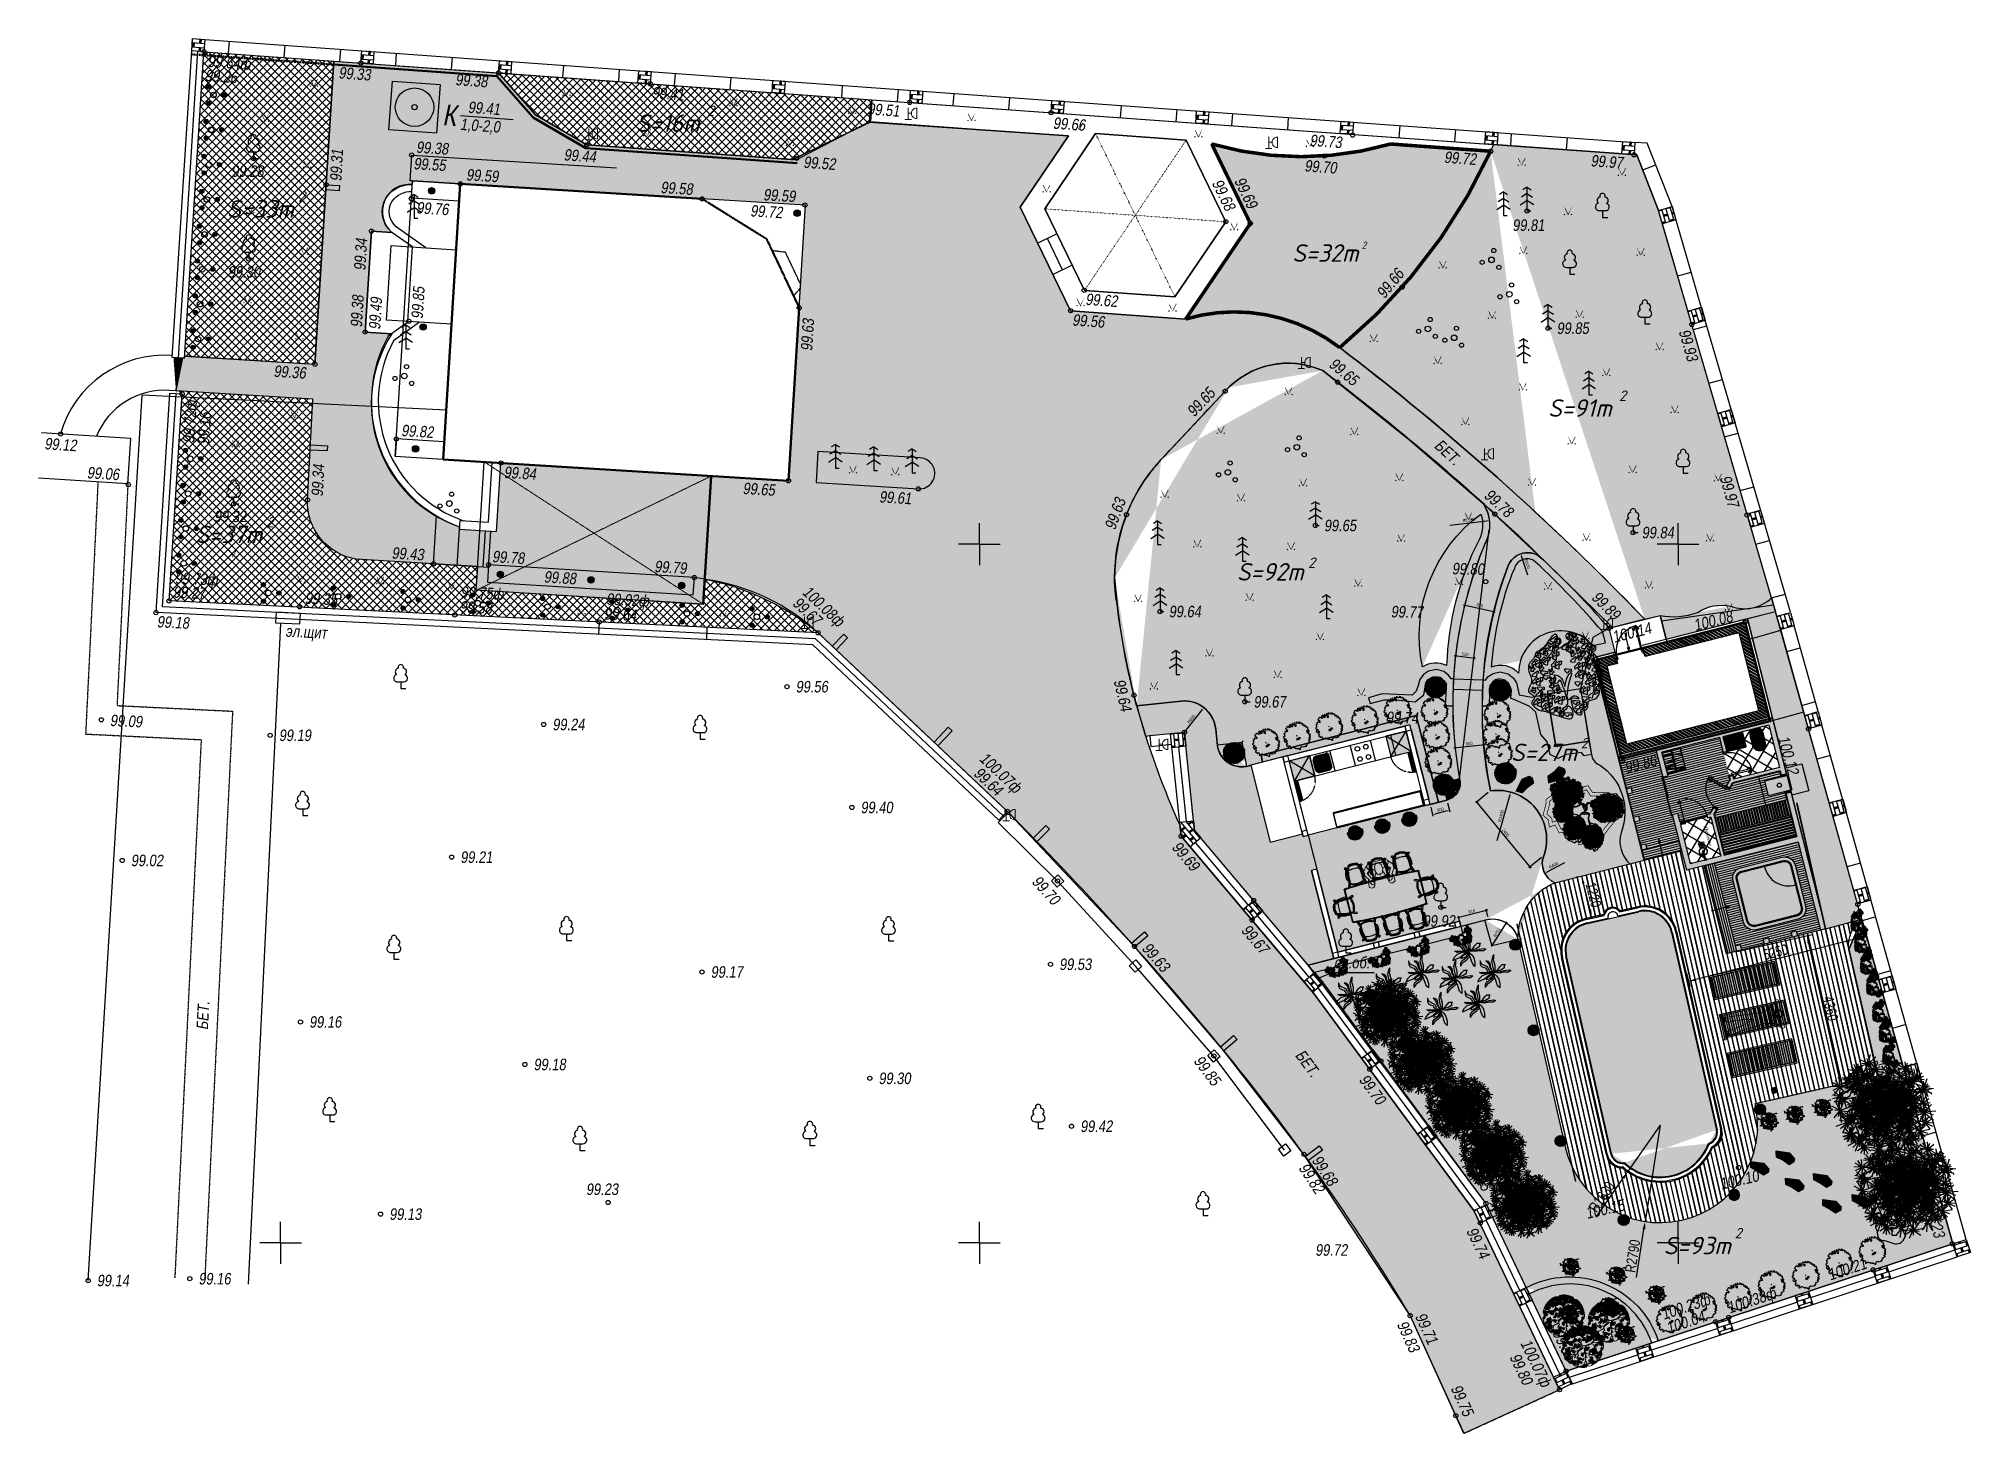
# Model space of a CAD drawing. Header units: millimetres. Extents: x 97194 to 152491, y 18573 to 58496.
import ezdxf
from ezdxf.enums import TextEntityAlignment as Align

# ---------------------------------------------------------------- set-up
doc = ezdxf.new("R2010")
doc.units = ezdxf.units.MM
for name, pattern in [('ACAD_ISO03W100', [30, 12, -18]), ('CACHE2', [4.7625, 3.175, -1.5875]), ('Граница угодий', [0.9, 0.1, -0.8]), ('Пунктир_1.5', [3, 1.5, -1.5]), ('Пунктир_2', [3, 2, -1]), ('Пунктир_3', [4.5, 3, -1.5])]:
    doc.linetypes.add(name, pattern=pattern)
for name, color, linetype, lineweight in [('12', 26, '1 Канализация', 30), ('el', 1, '1 Кабель выс напр', 30), ('hatch', 7, 'Continuous', 5)]:
    doc.layers.add(name, color=color, linetype=linetype, lineweight=lineweight)
for name, color, linetype in [('doors', 4, 'Continuous'), ('dwgmodels.com', 7, 'Continuous'), ('eq', 241, 'Continuous'), ('floor hatch', 252, 'Continuous'), ('furn hatch', 254, 'Continuous'), ('furn2', 32, 'Continuous'), ('furn3', 175, 'Continuous'), ('furniture', 34, 'Continuous'), ('green', 69, 'Continuous'), ('net', 66, 'Continuous'), ('sanit acces', 175, 'Continuous'), ('Sanitari', 144, 'Continuous'), ('txt', 164, 'Continuous'), ('txt2', 7, 'Continuous'), ('wall', 5, 'Continuous')]:
    doc.layers.add(name, color=color, linetype=linetype)
doc.styles.add('D431', font='romanc.shx')
doc.styles.add('ISO', font='isocpeui.ttf')
doc.styles.add('KOTE', font='romrust.shx', dxfattribs={"width": 0.8})
doc.styles.get("Standard").update_dxf_attribs({"font": 'arial.ttf'})
doc.linetypes.add('1 Кабель выс напр', pattern='A,8,-2,[4,djekshp.shx,S=0.3,R=-90,X=0,Y=0],8,[4,djekshp.shx,S=0.3,R=90,X=0,Y=0],-2', length=20)
doc.linetypes.add('1 Канализация', pattern='A,3.5,-2,7,-2,7,-2,3.5,-1.5,["К",Standard,S=2,R=0,X=-1,Y=-1],-1.5', length=30)
doc.linetypes.add('Забор деревяный', pattern='A,2.5,[1,djekshp.shx,S=0.8,R=0,X=0,Y=0],2.5', length=5)
doc.linetypes.add('Забор металлический', pattern='A,4,[133,ltypeshp.shx,S=0.3,R=0,X=0,Y=0],4', length=8)
doc.linetypes.add('Кабель низ напр', pattern='A,8,-2,[2,djekshp.shx,S=0.3,R=-90,X=0,Y=0],8,[2,djekshp.shx,S=0.3,R=90,X=0,Y=0],-2', length=20)
doc.linetypes.add('Подпорная стенка', pattern='A,2,[3,djekshp.shx,S=0.13,R=0,X=0,Y=-0.62],2', length=4)
doc.dimstyles.new('dwgmodels.com 40', dxfattribs={"dimscale": 40, "dimtxt": 2.2, "dimasz": 1.7, "dimexe": 1, "dimexo": 2, "dimgap": 1, "dimtad": 1, "dimdec": 0, "dimzin": 9, "dimdsep": 46, "dimtxsty": 'KOTE', "dimblk": 'ARCHTICK', "dimcen": 0, "dimdle": 1, "dimclrd": 4, "dimclre": 4, "dimclrt": 3, "dimadec": 0, "dimazin": 0, "dimtfac": 0.666667, "dimtdec": 0, "dimtix": 1, "dimtmove": 2, "dimatfit": 0, "dimfxl": 1, "dimtvp": 1, "dimtolj": 1, "dimarcsym": 0})
doc.dimstyles.new('dwgmodels.com100', dxfattribs={"dimscale": 50, "dimtxt": 6, "dimasz": 4.4, "dimexe": 3, "dimexo": 5, "dimgap": 1, "dimtad": 1, "dimtoh": 1, "dimdec": 0, "dimzin": 9, "dimdsep": 46, "dimtxsty": 'KOTE', "dimblk": 'ARCHTICK', "dimcen": 0, "dimdle": 3, "dimclrd": 4, "dimclre": 4, "dimclrt": 3, "dimadec": 0, "dimazin": 0, "dimtfac": 0.666667, "dimtdec": 0, "dimtix": 1, "dimtmove": 1, "dimatfit": 0, "dimfxl": 1, "dimtvp": 1, "dimtolj": 1, "dimarcsym": 0})
pattern_1 = [(45, (-895877.36, -955974.34), (-112.253202, 112.253202), []), (135, (-895877.36, -955974.34), (-112.253202, -112.253202), [])]
pattern_2 = [(14.17221, (-26930.28, 94320.234), (-15.54716, 61.567328), [])]
pattern_3 = [(329.17221, (-26930.28, 94320.23), (162.70587, 272.6409), []), (59.17221, (-26930.28, 94320.23), (-272.6409, 162.70587), [])]

msp = doc.modelspace()

# ---------------------------------------------------------------- texts
at = {"layer": 'txt', "style": 'ISO'}
msp.add_text('Душевая', height=100, rotation=284.1327, dxfattribs=at).set_placement((144870.4, 35939.1))
at = {"layer": 'txt2', "oblique": 8, "width": 0.8}
for s, rotation, p in [('99.26', 355.88703, (101951.1, 57284.8)), ('99.64ф', 355.88703, (102026.4, 57687.7)), ('99.33', 355.88703, (105770.5, 57359.5)), ('99.38', 355.88703, (109113.5, 57165.4)), ('99.41', 355.88703, (114741.7, 56788.5)), ('99.41', 355.88703, (109473.7, 56372.3)), ('99.51', 355.88703, (120908.5, 56324.3, 118)), ('1,0-2,0', 355.88703, (109248.7, 55884.7)), ('99.66', 355.88703, (126223.7, 55919.5)), ('99.31', 86.98389, (105863, 54403.3)), ('99.38', 356.44572, (107993.6, 55230)), ('99.44', 355.88703, (112219.5, 55013.3)), ('99.73', 355.88703, (133569.9, 55425.7)), ('99.55', 356.44572, (107919, 54759.5)), ('99.59', 356.44572, (109425.7, 54440.3)), ('99.52', 355.88703, (119076.7, 54801)), ('99.70', 355.88703, (133420.7, 54697)), ('99.72', 355.88703, (137417.4, 54943.3)), ('99.97', 355.88703, (141614, 54842.3)), ('99.58', 356.44572, (114991.3, 54077.4)), ('99.59', 356.44572, (117928.7, 53870.4)), ('99.68', 295.91448, (130769.7, 54364.3)), ('99.69', 295.91448, (131408.3, 54426.5)), ('99.76', 356.44572, (108000.1, 53496.2)), ('99.72', 356.44572, (117557.4, 53409.8)), ('99.34', 86.44572, (106547.1, 51848.8)), ('99.66', 50.53231, (135718.3, 51029.5)), ('99.38', 86.44572, (106447.8, 50220.7)), ('99.49', 86.44572, (106972.3, 50158.3)), ('99.85', 86.44572, (108190.4, 50463.2)), ('99.62', 355.91448, (127150.1, 50877.8)), ('99.63', 86.44572, (119337.6, 49546.5)), ('99.56', 355.91448, (126774.3, 50284.2)), ('99.93', 286.25383, (144137.3, 50116.5)), ('99.65', 320.04718, (134101.9, 49128)), ('99.36', 356.44572, (103913.7, 48817.4)), ('99.72ф', 86.35588, (101649.1, 46909.2)), ('99.65', 46.87314, (130273.2, 47644.5)), ('99.16', 86.35588, (102073.2, 46869.1)), ('99.12', 356.35588, (97352.3, 46742.8)), ('99.82', 356.44572, (107566.5, 47120.6)), ('БЕТ.', 317.42613, (137120.6, 46810.2)), ('99.06', 356.35588, (98570.2, 45912.5)), ('99.34', 86.98389, (105329.7, 45378.6)), ('99.84', 356.44572, (110503.7, 45924.1)), ('99.97', 286.25383, (145309.8, 45933.7)), ('99.65', 356.44572, (117341.1, 45464.5)), ('99.61', 356.44572, (121247.2, 45222.6)), ('99.63', 69.67175, (128005.3, 44408.9)), ('99.78', 317.42613, (138543.9, 45386.8)), ('99.43', 356.44572, (107292.2, 43615.2)), ('99.78', 356.44572, (110168.7, 43512.2)), ('99.73ф', 357.19565, (101088.7, 42899.1)), ('99.88', 356.44572, (111650.2, 42930.9)), ('99.79', 356.44572, (114812.6, 43228.1)), ('99.80', 358.75874, (137647.7, 43164)), ('99.27', 357.19565, (101040, 42496.4)), ('99.35', 357.19565, (104814.1, 42320.4)), ('99.75ф', 357.19565, (109269, 42491.1)), ('99.92ф', 357.19565, (113436.6, 42296.4)), ('100.08ф', 316.67045, (119034, 42616.7)), ('99.89', 315.06783, (141623.9, 42474.6)), ('99.58', 357.19565, (109243.7, 42072.3)), ('99.64', 357.19565, (113379.5, 41871.6)), ('99.67', 316.67045, (118750.6, 42301)), ('99.77', 358.75874, (135898.8, 41932.1)), ('100.08', 14.17221, (144622.1, 41537.3)), ('99.18', 357.19565, (100574.1, 41645.6)), ('эл.щит', 357.19565, (104254.4, 41377.3)), ('100.14', 14.17221, (142291.5, 41200.5)), ('99.64', 283.27214, (127964.8, 40112.5)), ('99.09', 357.19565, (99230.3, 38821.6)), ('99.74', 358.75874, (135765, 38905.9)), ('100.12', 285.655, (146973.5, 38483.1)), ('100.07ф', 316.67045, (124102.3, 37851.6)), ('99.86', 14.17221, (142643.1, 37459.5)), ('99.64', 316.67045, (123936.8, 37430)), ('99.69', 310.17923, (129611.3, 35337.8)), ('99.70', 312.45928, (125602.9, 34346)), ('99.67', 310.17923, (131599.2, 32960.1)), ('99.63', 311.0944, (128753.8, 32439.5)), ('БЕТ.', 87.19565, (102041.1, 30115.8)), ('99.85', 306.96513, (130240.8, 29224.6)), ('БЕТ.', 306.40358, (133147.6, 29393.1)), ('99.89', 306.40358, (135792.4, 29189.8)), ('99.70', 306.40358, (134972.6, 28687.4)), ('100.25', 285.655, (150269.1, 28468.8)), ('99.82', 303.37999, (133245.4, 26165.3)), ('99.68', 303.37999, (133623, 26387.7)), ('99.95', 306.40358, (137997.2, 26216.5)), ('100.10', 12.59471, (145364.3, 25548.7)), ('100.15', 12.59471, (141520.8, 24710.7)), ('100.23', 285.655, (151157, 25229.6)), ('99.74', 295.53722, (138054.9, 24368.3)), ('100.21', 18.234, (148481.6, 22946.7)), ('100.38ф', 18.234, (145602.3, 22001.9)), ('100.23ф', 18.234, (143713.4, 21820, -149636.8)), ('99.83', 294.54637, (136064.7, 21696.8)), ('99.71', 294.54637, (136586.6, 21926.1)), ('100.04', 18.234, (143852.6, 21422.8)), ('100.07ф', 295.53722, (139602.9, 21157.1)), ('99.96', 295.53722, (140517.3, 21447.5)), ('99.80', 295.53722, (139290.6, 20757.4)), ('99.75', 294.54637, (137605.8, 19866))]:
    msp.add_text(s, height=330, rotation=rotation, dxfattribs=at).set_placement(p)
msp.add_text('К', height=600, rotation=355.88703, dxfattribs=at).set_placement((108962.5, 56306.9), align=Align.MIDDLE)
at = {"layer": 'txt2', "style": 'ISO'}
for s, height, p in [('2', 300, (116328.7, 56282.1, 199532)), ('S=16m', 500, (114294.3, 55827.3)), ('S=33m', 500, (102588.8, 53372.6)), ('2', 300, (104623.2, 53827.5, 199532)), ('S=32m', 500, (133075.4, 52108)), ('2', 200, (135065.1, 52483.8)), ('S=91m', 500, (140399.7, 47671.6)), ('2', 300, (142434.1, 48126.4, 199532)), ('2', 300, (103717.2, 44509.5, 199532)), ('S=37m', 500, (101682.9, 44054.6)), ('S=92m', 500, (131491.1, 42983.7, -399064)), ('2', 300, (133532.8, 43346.1, -199532)), ('S=27m', 500, (139335.7, 37816.1, -399064)), ('2', 300, (141337.1, 38178.5, -199532)), ('2', 300, (145742.3, 24153.8, 199532)), ('S=93m', 500, (143707.9, 23699))]:
    msp.add_text(s, height=height, dxfattribs=at).set_placement(p)
at = {"layer": 'txt2', "oblique": 8, "width": 0.8}
for s, p in [('99.28', (102716.7, 54539.3)), ('99.81', (139380.1, 52991.7)), ('99.30', (102614.9, 51654.8)), ('99.85', (140650.6, 50042.7)), ('99.32', (102215.9, 44655.4)), ('99.65', (133990.6, 44395.7)), ('99.84', (143085.6, 44192.7)), ('99.64', (129546.6, 41932.7)), ('99.56', (118867.8, 39780.7, -99396)), ('99.67', (131972.6, 39348.7)), ('99.19', (104071.6, 38389.7)), ('99.24', (111902.6, 38699.7)), ('99.40', (120723.6, 36324.7)), ('99.02', (99836.6, 34807.7)), ('99.21', (109266.2, 34902, -99396)), ('99.92', (136819.2, 33076)), ('99.53', (126409.6, 31835.7)), ('сл.об.', (134276.8, 31884.7, -99643)), ('99.17', (116433.6, 31614.7)), ('99.16', (104939.6, 30184.7)), ('99.18', (111363.9, 28968, -99396)), ('99.30', (121237.6, 28570.9, -99396)), ('сл.об.', (137535.8, 27493.5, -99643)), ('99.42', (127010.6, 27198.7)), ('99.23', (112864.3, 25396.2)), ('сл.об.', (139157.9, 25218, -99643)), ('99.13', (107231.7, 24683.9, -99396)), ('99.72', (133738.4, 23657.2)), ('99.14', (98862.6, 22782.7)), ('99.16', (101770.6, 22834.7))]:
    msp.add_text(s, height=330, dxfattribs=at).set_placement(p)

# ---------------------------------------------------------------- blocks, each defined once
blk = doc.blocks.new('GasOpora_circle')
h = blk.add_hatch(color=256)
edge = h.paths.add_edge_path()
edge.add_arc((0, 0), 0.45, 0, 360)
blk.add_circle((0, 0), 0.45)
blk = doc.blocks.new('395Elka')
at = {"color": 7}
for p, q in [((0, 3.4), (-0.58, 3.03)), ((0, 3.4), (0.58, 3.03)), ((0, 3.4), (0, 0)), ((-0.97, 0.88), (0, 1.51)), ((0, 2.48), (-0.77, 2)), ((0, 2.48), (0.77, 2)), ((0.97, 0.88), (0, 1.51)), ((0, 0), (0.53, 0))]:
    blk.add_line(p, q, dxfattribs=at)
at = {"style": 'D431', "flags": 9}
blk.add_attdef('Breed', (-1.37, -1.51), '', height=0.8, dxfattribs=at)
blk = doc.blocks.new('390')
for p, q in [((-0.39, 0.96), (0.43, 0.96)), ((0, 0.96), (0, 0)), ((0, 0), (0.75, 0))]:
    blk.add_line(p, q)
for centre, radius, start, end in [((-0.26, 2.38), 0.52, 101.09, 226.333), ((0, 3.04), 0.392, 339.0624, 202.2358), ((0.33, 2.4), 0.5, 301.87, 85.62), ((-0.48, 1.49), 0.535, 104.5808, 280.1707), ((0.46, 1.48), 0.516, 266.6527, 75.3319)]:
    blk.add_arc(centre, radius, start, end)
blk = doc.blocks.new('KREST')
for points in [[(0, 0), (0, 3)], [(0, 0), (-3, 0)], [(0, 0), (3, 0)], [(0, 0), (0, -3)]]:
    blk.add_lwpolyline(points)
blk = doc.blocks.new('Setka')
blk.add_blockref('KREST', (0, 0))
blk = doc.blocks.new('394')
for centre, radius in [((0, 0), 0.4), ((0.33, 1.34), 0.3), ((-1.33, -0.35), 0.3), ((1.06, -1.06), 0.3)]:
    blk.add_circle(centre, radius)
blk = doc.blocks.new('395(1)')
at = {"linetype": 'Continuous'}
h = blk.add_hatch(color=256, dxfattribs=at)
h.paths.add_polyline_path([(-0.41, 1.18, 1), (-1.01, 1.18, 1)])
h.paths.add_polyline_path([(1.2, 0, 1), (1.8, 0, 1)])
h.paths.add_polyline_path([(-0.39, -1.19, 1), (-0.99, -1.19, 1)])
for centre, radius in [((-0.71, 1.18), 0.3), ((0, 0), 0.4), ((1.5, 0), 0.3), ((-0.69, -1.19), 0.3)]:
    blk.add_circle(centre, radius)
blk = doc.blocks.new('gazon')
at = {"layer": 'dwgmodels.com'}
for p, q in [((-0.23, -0.02), (-0.27, 0.02)), ((-0.27, -0.02), (-0.23, 0.02)), ((-0.25, 0.5), (-0.25, 0.5)), ((-0.24, 0.48), (-0.24, 0.48)), ((-0.23, 0.45), (-0.23, 0.45)), ((-0.22, 0.43), (-0.21, 0.43)), ((-0.21, 0.4), (-0.2, 0.4)), ((-0.19, 0.38), (-0.19, 0.38)), ((-0.18, 0.35), (-0.18, 0.35)), ((-0.17, 0.33), (-0.16, 0.33)), ((-0.16, 0.3), (-0.15, 0.3)), ((-0.14, 0.28), (-0.14, 0.28)), ((-0.13, 0.25), (-0.12, 0.25)), ((-0.12, 0.22), (-0.11, 0.22)), ((-0.11, 0.2), (-0.1, 0.2)), ((-0.09, 0.17), (-0.09, 0.17)), ((-0.08, 0.15), (-0.08, 0.15)), ((-0.07, 0.12), (-0.06, 0.12)), ((-0.06, 0.1), (-0.05, 0.1)), ((-0.04, 0.07), (-0.04, 0.07)), ((-0.03, 0.05), (-0.03, 0.05)), ((-0.02, 0.02), (-0.01, 0.02)), ((0, 0), (0, 0)), ((0.01, 0.02), (0.01, 0.02)), ((0.02, 0.05), (0.02, 0.05)), ((0.03, 0.07), (0.04, 0.07)), ((0.04, 0.1), (0.05, 0.1)), ((0.06, 0.12), (0.06, 0.12)), ((0.07, 0.15), (0.07, 0.15)), ((0.08, 0.17), (0.09, 0.17)), ((0.09, 0.2), (0.1, 0.2)), ((0.11, 0.22), (0.11, 0.22)), ((0.12, 0.25), (0.12, 0.25)), ((0.13, 0.28), (0.14, 0.28)), ((0.14, 0.3), (0.15, 0.3)), ((0.16, 0.33), (0.16, 0.33)), ((0.17, 0.35), (0.17, 0.35)), ((0.18, 0.38), (0.19, 0.38)), ((0.19, 0.4), (0.2, 0.4)), ((0.21, 0.43), (0.21, 0.43)), ((0.22, 0.45), (0.22, 0.45)), ((0.23, 0.48), (0.24, 0.48)), ((0.27, -0.02), (0.23, 0.02)), ((0.23, -0.02), (0.27, 0.02)), ((0.25, 0.5), (0.25, 0.5))]:
    blk.add_line(p, q, dxfattribs=at)
blk = doc.blocks.new('pjektor')
at = {"color": 7, "linetype": 'Continuous', "lineweight": 9}
for p, q in [((-0.23, 0), (0.23, 0)), ((0, 0.83), (0, 0)), ((0, 0.44), (0.23, 0.44)), ((0.63, 0.81), (0.63, 0.06))]:
    blk.add_line(p, q, dxfattribs=at)
blk.add_ellipse((0.61, 0.44), major_axis=(0.265, 0.265), ratio=1, start_param=0.7098, end_param=4.002589, dxfattribs=at)
blk = doc.blocks.new('bn1')
at = {"true_color": 0xe9e1aa}
blk.add_hatch(color=41, dxfattribs=at).paths.add_polyline_path([(-341, -78), (341, 78), (763, -1775), (80, -1930)])
h = blk.add_hatch()
h.set_pattern_fill('ANSI31', color=34, scale=20, angle=148, style=0)
h.set_pattern_definition([(193, (-24838.805, -47942.384), (14.28439, -61.8725), [])])
h.paths.add_polyline_path([(-188, -571), (417, -433), (715, -1745), (110, -1882)])
h.paths.add_polyline_path([(-293, -108), (311, 30), (406, -387), (-199, -522)])
at = {"layer": 'furniture'}
blk.add_lwpolyline([(-341, -78), (341, 78), (763, -1775), (80, -1930), (-341, -78), (341, 78)], dxfattribs=at)
for points in [[(-293, -108), (311, 30), (406, -387), (-199, -522)], [(-188, -571), (417, -433), (715, -1745), (110, -1882)]]:
    blk.add_lwpolyline(points, close=True, dxfattribs=at)
blk = doc.blocks.new('piple3 top')
blk.add_lwpolyline([(2.32, 1.33, -0.520567), (2.51, 1.23, -0.520567), (2.64, 1.19, -0.520567), (2.64, 1.01, -0.520567), (2.75, 0.94, -0.520567), (2.75, 0.81, -0.520567), (2.88, 0.41, -0.520567), (2.88, -0.07, -0.520567), (2.88, -0.4, -0.520567), (2.88, -0.75, -0.520567), (2.71, -0.92, 0.177239), (2.68, -1.14, -0.532598), (2.64, -1.24, -1.657232), (2.41, -1.24, -0.520567), (2.17, -1.3, -0.520567), (1.95, -1.3, -0.520567), (1.74, -1.22, -0.520567), (1.74, -1.22, -0.601486), (1.24, -1.07, -0.520567), (1.12, -1.18, -0.520567), (0.78, -1.04, -0.520567), (0.47, -0.98, -0.520567), (0.24, -0.93, -0.520567), (0.11, -0.76, -0.520567), (0.01, -0.7, -0.520567), (0.01, -0.55, -0.520567), (0.01, -0.31, -0.520567), (0, 0, -0.520567), (0, 0.36, -0.520567), (0.17, 0.67, -0.520567), (0.4, 0.86, -0.520567), (0.7, 0.96, -0.403402), (1.16, 1.21, 0.831733), (1.31, 1.23, -0.1242), (1.57, 1.2, 0.24636), (1.5, 1.22, -0.150811), (1.74, 1.19, -0.520567), (1.8, 1.24, -0.520567)], format="xyb", close=True)
at = {"color": 7, "lineweight": 0}
for points in [[(-0.02, 0.53), (0.76, 1.17), (2.47, 1.35), (3.81, 0.82), (3.81, -0.89), (2.53, -1.43), (0.71, -1.19), (-0.02, -0.63), (0.04, 0.5)], [(0.73, 1.14), (0.44, 4.17), (0.44, 5.72), (1.43, 6.04), (3.14, 4.17), (4.24, 3.2), (7.59, 2.32), (8.55, 2.27), (8.5, -2.61), (7.72, -2.61), (4.24, -3.33), (3.14, -4.32), (1.43, -6.19), (0.44, -5.87), (0.44, -4.32), (0.71, -1.32)], [(1.7, 1.3), (1.72, 3.12), (1.89, 4.62), (1.64, 5.45)], [(1.78, 3.47), (2.37, 2.48), (2.69, 1.25)], [(3.81, 0.23), (4.29, -0.01), (4.29, -0.17), (3.84, -0.36)], [(8.66, 2.16), (10.59, 2.37), (16.18, 2.77), (23.65, 3.55), (24.75, 4.94), (25.39, 4.78), (24.16, 2.56), (24.05, 1.78), (15.38, 0.82), (12.83, 0.23), (12.57, -0.25), (16.18, -1.3), (24.13, -2.37), (24.13, -3.17), (25.66, -5.36), (25.02, -5.53), (23.68, -4.19), (16.21, -3.17), (10.61, -2.77), (8.71, -2.58)], [(1.7, -1.46), (1.72, -3.28), (1.89, -4.78), (1.64, -5.61)], [(1.81, -3.57), (2.37, -2.61), (2.69, -1.38)]]:
    blk.add_lwpolyline(points, dxfattribs=at)
for points in [[(8.66, 2.16), (9.16, 2.21), (9.16, -2.58), (8.71, -2.58)], [(23.36, 1.71), (23.63, 3.55)], [(23.34, -2.26), (23.68, -4.19)]]:
    blk.add_lwpolyline(points)
blk = doc.blocks.new('chair (plan)')
at = {"layer": 'furn hatch'}
h = blk.add_hatch(color=256, dxfattribs=at)
edge = h.paths.add_edge_path()
edge.add_line((-22.5, -41.5), (-22.8, -41.5))
edge.add_arc((-24.8, -41), 2.01, 297.8428, 346.9668, ccw=False)
edge.add_arc((-24.7, -41.5), 1.59, 198.0233, 302.9389, ccw=False)
edge.add_arc((32.5, -36.1), 59, 167.8097, 185.6924, ccw=False)
edge.add_arc((262.8, -98.1), 297.5, 163.4986, 165.5108, ccw=False)
edge.add_line((-22.4, -13.6), (-26.9, -9))
edge.add_line((-26.9, -9), (-24.1, -6.2))
edge.add_line((-24.1, -6.2), (-21.1, -9.2))
edge.add_arc((262.8, -98.1), 297.5, 162.4533, 162.6255, ccw=False)
edge.add_arc((-19.5, -9.4), 1.67, 27.1699, 143.592, ccw=False)
edge.add_arc((-21.6, -8.9), 3.69, -19.43, 4.5951, ccw=False)
edge.add_arc((66.8, -38.9), 89.7, 161.296, 162.3105)
edge.add_line((-18.7, -11.6), (-18.4, -11.9))
edge.add_ellipse((198.5, -75.6), major_axis=(-216.6, 64.8), ratio=0.319702, start_angle=-6.5025, end_angle=0.8664, ccw=False)
edge.add_arc((0, -32), 32, 63.2894, 116.7106, ccw=False)
edge.add_ellipse((-198.5, -75.6), major_axis=(216.6, 64.8), ratio=0.319702, start_angle=359.1336, end_angle=366.5025, ccw=False)
edge.add_line((18.4, -11.9), (18.7, -11.6))
edge.add_arc((-66.8, -38.9), 89.7, 17.6895, 18.704)
edge.add_arc((21.6, -8.9), 3.69, 175.4049, 199.43, ccw=False)
edge.add_arc((19.5, -9.4), 1.67, 36.408, 152.8301, ccw=False)
edge.add_arc((-262.8, -98.1), 297.5, 17.3745, 17.5467, ccw=False)
edge.add_line((21.1, -9.2), (24.1, -6.2))
edge.add_line((24.1, -6.2), (26.9, -9))
edge.add_line((26.9, -9), (22.4, -13.6))
edge.add_arc((-262.8, -98.1), 297.5, 14.4892, 16.5014, ccw=False)
edge.add_arc((-32.5, -36.1), 59, -5.6924, 12.1903, ccw=False)
edge.add_arc((24.7, -41.5), 1.59, 237.0611, 341.9767, ccw=False)
edge.add_arc((24.8, -41), 2.01, 193.0332, 242.1572, ccw=False)
edge.add_line((22.8, -41.5), (21.4, -41.5))
edge.add_arc((-20.4, -44.2), 41.9, -4.3152, 3.7794, ccw=False)
edge.add_line((21.4, -47.4), (26.9, -62))
edge.add_arc((24.5, -61.3), 2.49, 237.4863, 344.274, ccw=False)
edge.add_line((23.2, -63.4), (20, -55.1))
edge.add_arc((0, -21.7), 39, 270, 300.9428, ccw=False)
edge.add_arc((0, -21.7), 39, 239.0572, 270, ccw=False)
edge.add_line((-20, -55.1), (-23.2, -63.4))
edge.add_arc((-24.5, -61.3), 2.49, 195.726, 302.5137, ccw=False)
edge.add_line((-26.9, -62), (-22.1, -49.2))
edge.add_arc((19.3, -43), 41.9, 177.9479, 188.623, ccw=False)
edge = h.paths.add_edge_path(flags=16)
edge.add_arc((-21.6, -37.2), 3.41, 74.6647, 114.5025)
edge.add_arc((66.6, -41), 89.9, 168.5497, 175.5804, ccw=False)
edge.add_arc((66.8, -38.9), 89.7, 165.224, 169.884, ccw=False)
edge.add_line((-19.9, -16), (-19.1, -16.9))
edge.add_ellipse((198.5, -75.6), major_axis=(-216.6, 64.8), ratio=0.319702, start_angle=4.8029, end_angle=5.1228)
edge.add_arc((-42.8, -20.6), 23.9, -7.9137, 8.0865, ccw=False)
edge.add_arc((81.6, -45.4), 103, 167.9683, 173.5815)
edge = h.paths.add_edge_path(flags=16)
edge.add_arc((42.8, -20.6), 23.9, 171.9135, 187.9137, ccw=False)
edge.add_ellipse((-198.5, -75.6), major_axis=(216.6, 64.8), ratio=0.319702, start_angle=354.8772, end_angle=355.1971)
edge.add_line((19.1, -16.9), (19.9, -16))
edge.add_arc((-66.8, -38.9), 89.7, 10.116, 14.776, ccw=False)
edge.add_arc((-66.6, -41), 89.9, 4.4196, 11.4503, ccw=False)
edge.add_arc((21.6, -37.2), 3.41, 65.4975, 105.2736)
edge.add_arc((-83.1, -45.7), 104.5, 6.4805, 12.0113)
for p, q in [((-24.1, -6.2), (-26.9, -9)), ((-22.4, -13.6), (-26.9, -9)), ((-21.4, -47.4), (-26.9, -62)), ((-21.1, -9.2), (-24.1, -6.2)), ((-20, -55.1), (-23.2, -63.4)), ((-20.7, -41.5), (-22.8, -41.5)), ((-19.1, -16.9), (-19.9, -16)), ((-18.4, -11.9), (-18.7, -11.6)), ((-18.7, -22.2), (-17.6, -17.1)), ((18.7, -22.2), (17.6, -17.1)), ((18.4, -11.9), (18.7, -11.6)), ((19.1, -16.9), (19.9, -16)), ((20, -55.1), (23.2, -63.4)), ((20.7, -41.5), (22.8, -41.5)), ((21.1, -9.2), (24.1, -6.2)), ((21.4, -47.4), (26.9, -62)), ((22.4, -13.6), (26.9, -9)), ((24.1, -6.2), (26.9, -9))]:
    blk.add_line(p, q)
at = {"color": 0}
blk.add_line((13, -4.8), (14.4, -3.4), dxfattribs=at)
for points in [[(-25.2, -23.6, -0.013342), (-20.8, -8.4, -0.556719), (-18, -8.6, 0.098766), (-23.2, -41.8, -0.770749), (-26.2, -42, -0.078187), (-25.2, -23.6, 3.562746)], [(-23.8, -42.8, 0.256261), (-22.8, -41.1, 0.021907), (-22.4, -37.5, -0.134811), (-22.3, -37.2, -0.487047), (-22, -37.2, 0.081449), (-20.7, -41.5, 3.4211)], [(-23, -34.1, 0.027109), (-23, -39, 0.013253), (-23, -40.5, 0.039489), (-23, -41.1, 0.442743), (-22.9, -41.1, 0.016968), (-22.7, -37.5, -0.140092), (-22, -35.4, -0.184021), (-20.2, -34.1, -0.090759)], [(-23, -34.1, -0.030687), (-21.5, -23.2, -0.03774), (-18.1, -10.1, 0.099066), (-18, -8.6, 1.020414)], [(-22.1, -49.2, -0.046614), (-22.5, -41.5, -0.046614)], [(-20, -55.1, -0.08253), (-21.4, -41.5, -103762152725717.40625)], [(-19.3, -54.6, -0.08253), (-20.7, -41, -0.062173), (-17.1, -17.4, -0.080288)], [(-20.7, -33.9, -0.028651), (-18.7, -22.2)], [(-17.9, -18.2, -0.091647), (-17.3, -12.9, -0.125568), (-13, -4.8, -0.109129), (0, -2, 1.503484)], [(-15.8, -16.9, -0.360754), (-17.6, -17.1, -0.07687), (-16.8, -13.2, -0.108452), (-12.5, -5.1, -0.102727), (0, -2.5, -8.177599)], [(17.9, -18.2, 0.091647), (17.3, -12.9, 0.125568), (13, -4.8, 0.109129), (0, -2, -1.503484)], [(15.8, -16.9, 0.360754), (17.6, -17.1, 0.07687), (16.8, -13.2, 0.108452), (12.5, -5.1, 0.102727), (0, -2.5, 8.177599)], [(19.3, -54.6, 0.08253), (20.7, -41, 0.062173), (17.1, -17.4, 0.080288)], [(25.2, -23.6, 0.013342), (20.8, -8.4, 0.556719), (18, -8.6, -0.098766), (23.2, -41.8, 0.770749), (26.2, -42, 0.078187), (25.2, -23.6, -3.562746)], [(23, -34.1, 0.030687), (21.5, -23.2, 0.03774), (18.1, -10.1, -0.099066), (18, -8.6, -1.020414)], [(20.7, -33.9, 0.028651), (18.7, -22.2)], [(20, -55.1, 0.08253), (21.4, -41.5, 103762152725717.40625)], [(23, -34.1, -0.027109), (23, -39, -0.013253), (23, -40.5, -0.039489), (23, -41.1, -0.442743), (22.9, -41.1, -0.016968), (22.7, -37.5, 0.140092), (22, -35.4, 0.184021), (20.2, -34.1, 0.090759)], [(23.8, -42.8, -0.256261), (22.8, -41.1, -0.021907), (22.4, -37.5, 0.134811), (22.3, -37.2, 0.487047), (22, -37.2, -0.081449), (20.7, -41.5, -3.4211)]]:
    blk.add_lwpolyline(points, format="xyb")
for centre, radius, start, end in [((0, -32), 32, 63.2894, 116.7106), ((-21.6, -37.2), 3.41, 66.1373, 114.5025), ((0, -21.7), 39, 239.0572, 270), ((-15.6, -55.8), 3.89, 117.6923, 161.7235), ((0, -21.7), 38.2, 239.5992, 270), ((40.6, -39.3), 59.8, 161.7176, 188.9031), ((-42.8, -20.6), 23.9, 352.0863, 8.0865), ((-0.9, -80.3), 65.1, 89.2111, 103.2166), ((0, -22.3), 35.6, 244.7679, 270), ((-2.3, -14.8), 12.5, 150.1074, 174.4767), ((-11.7, -2.2), 2.92, 204.6822, 244.6743), ((-15.1, -6.9), 3.12, 357.4474, 34.8187), ((0, -30.5), 26.4, 90, 113.762), ((0, -30.5), 26.4, 66.238, 90), ((0.9, -80.3), 65.1, 76.7834, 90.7889), ((0, -22.3), 35.6, 270, 295.2321), ((0, -21.7), 38.2, 270, 300.4008), ((0, -21.7), 39, 270, 300.9428), ((15.1, -6.9), 3.12, 145.1813, 182.5526), ((2.3, -14.8), 12.5, 5.5233, 29.8926), ((15.6, -55.8), 3.89, 18.2765, 62.3077), ((-31.3, -39.9), 50.5, 350.1577, 14.2843), ((42.8, -20.6), 23.9, 171.9135, 187.9137), ((21.6, -37.2), 3.41, 65.4975, 113.8627), ((-24.5, -61.3), 2.49, 195.726, 302.5137), ((24.5, -61.3), 2.49, 237.4863, 344.274)]:
    blk.add_arc(centre, radius, start, end)
blk.add_ellipse((198.5, -75.6), major_axis=(-216.6, 64.8), ratio=0.319702, start_param=-0.11349, end_param=0.089409, dxfattribs=at)
at = {"color": 0, "extrusion": (0, 0, -1)}
blk.add_ellipse((-198.5, -75.6), major_axis=(216.6, 64.8), ratio=0.319702, start_param=-0.11349, end_param=0.089409, dxfattribs=at)
blk = doc.blocks.new('piple 1 top')
at = {"color": 0, "lineweight": 0}
for points in [[(2.89, 1.38), (2.62, 3.12), (1.53, 3.95), (0.56, 3.87), (0, 2.82), (0, -2.82), (0.88, -4), (2.22, -3.55), (2.84, -1.27)], [(0.78, 4), (3.08, 5.98), (5.84, 4.14), (6.24, 4.27), (7.74, 3.63), (7.82, 2.64), (6.24, 2.98), (6.8, 2.58), (6.75, 2.34), (5.73, 2.64), (5.33, 3.36), (3.43, 4.27), (2.46, 2.98)], [(0.8, -0.52), (0.8, 0.63), (1.58, 1.27), (3.32, 1.46), (4.63, 0.9), (4.63, -0.82), (3.35, -1.33), (1.53, -1.08), (0.8, -0.52), (0.8, -0.52)], [(2.97, 3.71), (4.04, 3.98)], [(5.51, 4.32), (7.04, 4.73), (8.46, 4.7), (8.94, 3.71), (8.89, 3.23), (8.35, 2.72), (4.93, 1.75), (3.86, 1.19)], [(4.63, 0.28), (5.09, 0.09), (5.09, -0.07), (4.63, -0.25)], [(6.37, 2.16), (6.37, -2.18)], [(0.8, -4.03), (3.08, -6.01), (5.84, -4.14), (6.24, -4.27), (7.74, -3.63), (7.82, -2.66), (6.24, -2.98), (6.8, -2.61), (6.75, -2.37), (5.73, -2.64), (5.33, -3.39), (3.43, -4.3), (2.46, -2.98)], [(3.03, -3.71), (4.04, -3.98)], [(5.51, -4.35), (7.04, -4.73), (8.46, -4.7), (8.94, -3.73), (8.89, -3.25), (8.35, -2.74), (4.93, -1.78), (3.86, -1.22)]]:
    blk.add_lwpolyline(points, dxfattribs=at)
blk = doc.blocks.new('table 2200x1170')
h = blk.add_hatch(color=254)
edge = h.paths.add_edge_path()
edge.add_arc((13701, 1100), 14235, 175.5682, 184.4318)
edge.add_line((-492, 0), (492, 0))
edge.add_arc((-13701, 1100), 14235, 355.5682, 364.4318)
edge.add_line((492, 2200), (-492, 2200))
at = {"color": 0, "linetype": 'ByBlock'}
for p, q in [((-492, 2200), (492, 2200)), ((-473, 2180), (473, 2180)), ((-492, 0), (492, 0)), ((-473, 20), (473, 20))]:
    blk.add_line(p, q, dxfattribs=at)
for centre, radius, start, end in [((13701, 1100), 14235, 175.5682, 184.4318), ((13701, 1100), 14215, 175.6428, 184.3572), ((-13701, 1100), 14215, 355.6428, 4.3572), ((-13701, 1100), 14235, 355.5682, 4.4318)]:
    blk.add_arc(centre, radius, start, end, dxfattribs=at)
blk = doc.blocks.new('group')
at = {"layer": 'floor hatch', "color": 0, "xscale": 80, "yscale": 80, "rotation": 179.9999999999896}
blk.add_blockref('piple 1 top', (1044, -1071), dxfattribs=at)
at = {"layer": 'furniture'}
blk.add_blockref('table 2200x1170', (0, -2180), dxfattribs=at)
at = {"layer": 'furniture', "xscale": 10, "yscale": 10}
blk.add_blockref('chair (plan)', (0, 462), dxfattribs=at)
at = {"layer": 'furniture', "yscale": 10}
for p, xscale, rotation in [((-1145, -383), -10, 90), ((1145, -383), 10, 270), ((-1145, -1080), 10, 90), ((1145, -1080), -10, 270), ((-1145, -1777), 10, 90), ((1145, -1777), -10, 270), ((0, -2622), -10, 180)]:
    blk.add_blockref('chair (plan)', p, dxfattribs=dict(at, xscale=xscale, rotation=rotation))
blk = doc.blocks.new('chair for bar 1')
h = blk.add_hatch(color=254)
h.paths.add_polyline_path([(180, 0, 1), (230, 0, 1), (-230, 0, 1), (-180, 0, -1)])
h.paths.add_polyline_path([(-180, 0, 1), (180, 0, 1)])
at = {"color": 0, "linetype": 'Continuous'}
blk.add_circle((0, 0), 180, dxfattribs=at)
for centre, radius, start, end in [((0, 0), 230, 0, 180), ((-205, 0), 25, 180, 0), ((205, 0), 25, 180, 0)]:
    blk.add_arc(centre, radius, start, end, dxfattribs=at)
blk = doc.blocks.new('refreg 1')
blk.add_hatch(color=254).paths.add_polyline_path([(300, 600), (300, 0), (-300, 0), (-300, 600)])
h = blk.add_hatch(color=254)
h.paths.add_polyline_path([(361, 94, 0.414214), (316, 49), (316, 25), (885, 25), (885, 49, 0.414214), (840, 94)])
h.paths.add_polyline_path([(900, 0, 0.01042), (899, 25), (305, 25), (305, 0)])
at = {"color": 0}
for p, q in [((300, 0), (-300, 600)), ((300, 600), (-300, 0))]:
    blk.add_line(p, q, dxfattribs=at)
blk.add_lwpolyline([(300, 600), (300, 0), (-300, 0), (-300, 600), (300, 600)], dxfattribs=at)
blk.add_lwpolyline([(305, 25), (900, 25), (900, 0), (305, 0)], close=True, dxfattribs=at)
for points in [[(890, 25), (890, 49, 0.414214), (840, 99), (361, 99, 0.414213), (311, 49), (311, 25)], [(885, 25), (885, 49, 0.414214), (840, 94), (361, 94, 0.414213), (316, 49), (316, 25)]]:
    blk.add_lwpolyline(points, format="xyb", dxfattribs=at)
at = {"color": 0, "linetype": 'CACHE2'}
blk.add_arc((300, 0), 600, 0, 90, dxfattribs=at)
blk = doc.blocks.new('tap 1d')
h = blk.add_hatch(color=254)
h.set_gradient(color1=(107, 107, 107), rotation=240, tint=1, name='HEMISPHERICAL')
edge = h.paths.add_edge_path()
edge.add_line((15, 23), (-86, 81))
edge.add_arc((-97, 65), 20, 56.3983, 236.3983)
edge.add_line((-108, 48), (-15, -23))
edge.add_arc((0, 0), 27.5, 236.3983, 416.3983)
at = {"color": 0}
blk.add_lwpolyline([(15, 23), (-86, 81, 1), (-108, 48), (-15, -23, 1), (15, 23, 1.86506)], format="xyb", dxfattribs=at)
blk.add_circle((0, 0), 12.7, dxfattribs=at)
for centre, radius, start, end in [((0, 0), 27.5, 53.9656, 101.1332), ((-1, 26), 2, 238.5512, 271.3642), ((0, 0), 24.5, 80.4878, 91.3642), ((0, 0), 27.5, 191.6634, 236.3983), ((-25, -10), 2, 21.4323, 54.2454), ((0, 0), 24.5, 201.4323, 212.3088)]:
    blk.add_arc(centre, radius, start, end, dxfattribs=at)
at = {"color": 0, "extrusion": (0, 0, -1)}
for centre, major_axis, ratio, start_param, end_param in [((0, 0), (-75.2, 50), 0.221476, -1.402661, 1.402661), ((-59, 39), (-8.33, 5.53), 0.2, 3.141593, 9.424778)]:
    blk.add_ellipse(centre, major_axis=major_axis, ratio=ratio, start_param=start_param, end_param=end_param, dxfattribs=at)
blk = doc.blocks.new('z_96')
at = {"color": 86, "linetype": 'Continuous'}
for p, q in [((-277, 144), (-209, 319)), ((-283, 139), (-471, 115)), ((-282, 143), (-440, 264)), ((-292, 134), (-431, 180)), ((-279, 142), (-398, 17)), ((-286, 137), (-375, 92)), ((-279, 140), (-327, 271)), ((-278, 140), (-313, -1)), ((-279, 135), (-307, 100)), ((-280, 150), (-304, 174)), ((-280, 150), (-254, 304)), ((-278, 131), (-222, 40)), ((-277, 137), (-129, 19)), ((-276, 141), (-147, 221)), ((-263, 140), (-131, 114)), ((-260, 142), (-98, 156)), ((-10, 183), (-130, 223)), ((-75, -25), (-112, 38)), ((-6, 186), (-100, 114)), ((2, 182), (-93, 262)), ((-5, 182), (-87, 72)), ((-72, -35), (-42, 65)), ((-2, 184), (-55, 292)), ((-1, 185), (126, 194)), ((1, 182), (29, 300)), ((2, 183), (70, 78)), ((4, 189), (59, 265)), ((6, 185), (92, 285)), ((10, 182), (88, 115)), ((164, -90), (143, 12)), ((163, -89), (239, 8)), ((393, 90), (274, 50)), ((393, 90), (285, 153)), ((393, 90), (294, 12)), ((393, 90), (354, 209)), ((391, 83), (363, 42)), ((393, 90), (479, 182)), ((393, 90), (515, 124)), ((393, 90), (494, 13)), ((393, 90), (517, 64)), ((393, 90), (443, -26)), ((396, 95), (439, 246)), ((409, 93), (456, 89)), ((-237, -199), (-392, -169)), ((-242, -196), (-391, -241)), ((-242, -199), (-330, -310)), ((-246, -194), (-283, -164)), ((-237, -199), (-267, -22)), ((-241, -202), (-259, -277)), ((-242, -202), (-48, -207)), ((-236, -201), (-139, -307)), ((-234, -202), (-196, -41)), ((-231, -196), (-205, -162)), ((-231, -206), (-147, -236)), ((-75, -39), (-157, -75)), ((-74, -33), (-152, -41)), ((-65, -33), (-136, -11)), ((-76, -36), (-103, -106)), ((-80, -29), (-90, -20)), ((-73, -35), (-72, -112)), ((-70, -40), (-38, -103)), ((-70, -41), (4, -57)), ((-68, -28), (-56, -19)), ((167, -95), (37, -175)), ((161, -92), (74, -95)), ((159, -86), (86, -29)), ((164, -102), (119, -171)), ((163, -86), (138, -56)), ((164, -93), (157, -141)), ((160, -93), (268, -148)), ((164, -92), (234, -170)), ((165, -92), (296, -74)), ((167, -88), (276, -25)), ((167, -91), (187, -100)), ((167, -104), (188, -213)), ((168, -88), (194, -72))]:
    blk.add_line(p, q, dxfattribs=at)
at = {"color": 251, "linetype": 'Continuous'}
for p, q in [((-18, -6), (-275, 142)), ((-5, -3), (1, 176)), ((0, 0), (389, 84)), ((-10, -6), (-236, -205)), ((-16, -6), (-75, -37)), ((-5, -19), (164, -92))]:
    blk.add_line(p, q, dxfattribs=at)
blk = doc.blocks.new('сосна 1 план')
for p, rotation in [((-96, 428), 149.0420680336612), ((300, 408), 121.1570021631247), ((-431, 406), 205.4822314301707), ((-353, 264), 160.2889064620829), ((-369, 141), 257.3134436407499), ((-161, 14), 121.1570021631247), ((-154, 380), 177.7388340989829), ((-135, 142), 55.05972244983651), ((164, 171), 29.93449259913446), ((268, 28), 60.73020616414291), ((-391, -97), 228.6398105600283), ((-361, -82), 57.88453704683869), ((-292, 180), 177.7388340989829), ((-118, -126), 246.2477865365339), ((80, 15), 177.7388340989829), ((156, 36), 349.7944254650706), ((190, -264), 68.2803434196564), ((264, -75), 296.2452264445583), ((216, -46), 73.86762904024246), ((309, 65), 177.7388340989829), ((-520, -263), 279.7984529829818), ((-193, -348), 63.19571700542104), ((-67, -374), 342.5348703672258), ((243, -439), 13.72293452961765)]:
    blk.add_blockref('z_96', p, dxfattribs=dict(rotation=rotation))
blk = doc.blocks.new('P3')
at = {"linetype": 'ByBlock'}
for p, q in [((-410, 41), (-419, 47)), ((-168, 136), (-242, 276)), ((-224, 203), (-208, 308)), ((-206, 13), (-223, 10)), ((-99, 0), (-207, 20)), ((-190, 321), (-175, 314)), ((-99, 0), (-167, 54)), ((-99, 0), (-133, 121)), ((-126, 105), (-133, 98)), ((-121, 135), (-128, 137)), ((-70, 128), (-128, 108)), ((-121, 289), (-76, 268)), ((-70, 128), (-121, 177)), ((-70, 128), (-118, 135)), ((-117, 319), (-81, 257)), ((-104, 87), (-106, 86)), ((-70, 128), (-103, 91)), ((-70, 128), (-100, 86)), ((-99, 0), (-63, 83)), ((-99, 0), (-30, 53)), ((-98, 82), (-98, 74)), ((-70, 128), (-76, 178)), ((-70, 128), (-52, 173)), ((-70, 128), (-30, 141)), ((-70, 128), (-42, 93)), ((-70, 128), (-58, 85)), ((-40, 89), (-46, 85)), ((-40, 92), (-30, 83)), ((-40, 87), (-38, 82)), ((106, 288), (-30, 383)), ((-16, 135), (-24, 137)), ((24, -84), (-10, 37)), ((61, 6), (62, 18)), ((160, 40), (69, 44)), ((105, 3), (97, -1)), ((160, 40), (108, 6)), ((160, 40), (111, 84)), ((114, 293), (136, 366)), ((160, 40), (123, -29)), ((160, 40), (139, 100)), ((160, 40), (188, 87)), ((160, 40), (161, -23)), ((160, 40), (168, -25)), ((160, 40), (210, 9)), ((160, 40), (218, 32)), ((164, 157), (233, 126)), ((165, 203), (307, 237)), ((317, 140), (178, 238)), ((207, 94), (197, 90)), ((208, 300), (234, 138)), ((221, 32), (238, 32)), ((223, 29), (221, 20)), ((226, 28), (232, 24)), ((344, 172), (269, 122)), ((-262, -53), (-340, -3)), ((-180, -280), (-294, -102)), ((-201, -190), (-243, -217)), ((-151, -223), (-215, -244)), ((-188, -34), (-192, -34)), ((-183, -46), (-192, -60)), ((-99, 0), (-183, -28)), ((-99, 0), (-182, -39)), ((-99, 0), (-119, -78)), ((-83, -71), (-100, -74)), ((-87, -87), (-100, -88)), ((-99, 0), (-26, -17)), ((-99, 0), (-86, -79)), ((-85, -84), (-77, -106)), ((24, -84), (-84, -65)), ((-65, -118), (-69, -118)), ((-60, -131), (-69, -144)), ((24, -84), (-60, -112)), ((24, -84), (-59, -123)), ((-49, -27), (-58, -19)), ((24, -84), (-44, -30)), ((24, -84), (4, -162)), ((36, -171), (23, -172)), ((24, -84), (60, -1)), ((24, -84), (93, -32)), ((24, -84), (37, -164)), ((24, -84), (97, -101)), ((35, -176), (33, -185)), ((38, -168), (46, -190)), ((72, -320), (39, -255)), ((139, -307), (42, -245)), ((189, -284), (49, -226)), ((75, -324), (72, -320)), ((114, -123), (105, -112)), ((127, -30), (126, -43)), ((164, -29), (163, -31)), ((167, -173), (231, -283)), ((173, -27), (181, -37)), ((225, -55), (307, -179)), ((275, -119), (288, -203))]:
    blk.add_line(p, q, dxfattribs=at)
for points in [[(-12, 259), (-55, 326), (-81, 257), (-61, 192), (-124, 272), (-111, 360), (-176, 393), (-176, 328), (-173, 263), (-184, 196), (-167, 131), (-223, 200), (-262, 267), (-288, 332), (-309, 263), (-318, 196), (-387, 237), (-391, 172), (-376, 103), (-426, 39), (-359, 49), (-294, 65), (-229, 39), (-260, -28), (-264, -76)], [(215, -108), (228, -43), (256, -110), (323, -140), (340, -76), (405, -69), (461, 2), (396, -35), (331, 4), (342, 71), (407, 43), (415, 114), (474, 179), (409, 151), (340, 155), (275, 112), (236, 179), (232, 114), (165, 114), (163, 198), (189, 267), (226, 332), (202, 397), (170, 330), (105, 287), (60, 222), (42, 287), (40, 328)], [(202, -127), (187, -171), (144, -175), (120, -220), (124, -263), (92, -216), (90, -171), (51, -220), (36, -263), (-9, -263), (21, -309), (51, -352), (8, -373), (-35, -408), (-38, -363), (-22, -320), (-31, -274), (-76, -313), (-104, -270), (-148, -291), (-184, -335), (-227, -367), (-229, -324), (-182, -283), (-150, -240), (-152, -197), (-195, -207), (-210, -162), (-208, -119), (-245, -102)]]:
    blk.add_lwpolyline(points, dxfattribs=at)
blk.add_circle((0, 0), 250)
for centre, radius in [((3, 65), 14.3), ((28, 73), 13.2), ((159, 516), 12.6), ((-493, -78), 7.78), ((-441, -134), 12.9), ((333, -328), 10.8), ((355, -242), 11.6)]:
    blk.add_circle(centre, radius, dxfattribs=at)
for centre, radius, start, end in [((-388, 419), 509, 260.07295, 305.61306), ((-297, 145), 247, 251.68967, 324.95056), ((16, 29), 379, 176.96132, 237.1462), ((16, 29), 358, 176.01671, 237.71042), ((16, 29), 379, 151.33884, 153.34209), ((16, 29), 379, 120.41555, 138.39691), ((16, 29), 358, 122.41503, 139.85426), ((16, 29), 379, 63.11843, 114.17906), ((16, 29), 358, 84.77138, 111.3682), ((-14, 88), 28.6, 52.22593, 276.46353), ((-7, 31), 31.9, 97.54203, 340.49739), ((237, 225), 247, 131.68967, 204.95056), ((14, 94), 19.8, 335.43091, 227.14622), ((27, 43), 23.1, 159.95186, 62.70648), ((520, 167), 509, 140.07295, 185.61306), ((48, 129), 34.1, 244.27704, 207.56394), ((14, 94), 19.8, 270.79323, 273.30977), ((27, 43), 23.1, 113.05307, 115.47921), ((46, 75), 14.3, 234.31603, 139.93862), ((69, 37), 31.9, 203.63219, 138.41686), ((16, 29), 358, 63.05553, 83.13568), ((101, 93), 41.8, 174.3913, 215.49715), ((101, 93), 41.8, 265.27383, 116.57096), ((16, 29), 379, 19.14973, 57.43503), ((16, 29), 358, 20.56897, 55.19396), ((16, 29), 358, 352.2557, 4.65139), ((16, 29), 379, 350.89631, 2.96562), ((16, 29), 379, 242.27551, 262.71942), ((16, 29), 358, 243.20973, 263.43694), ((16, 29), 358, 272.92173, 343.29966), ((16, 29), 379, 274.89453, 344.60646), ((-153, -493), 509, 20.07295, 65.61306), ((39, -277), 247, 11.68967, 84.95056)]:
    blk.add_arc(centre, radius, start, end, dxfattribs=at)
blk.add_point((58, 1), dxfattribs=at)
blk.add_point((58, 1), dxfattribs=at)
blk = doc.blocks.new('туя шаровидная')
at = {"layer": 'dwgmodels.com'}
h = blk.add_hatch(color=3, dxfattribs=at)
h.set_gradient(color1=(43, 82, 5), color2=(174, 249, 170), tint=1, name='SPHERICAL')
h.paths.add_polyline_path([(213, 68), (211, 78), (211, 92), (220, 92), (220, 88), (224, 89), (230, 83), (238, 66), (244, 57), (256, 49), (267, 49), (270, 67), (261, 66), (261, 58), (259, 52), (250, 60), (250, 67), (261, 72), (263, 80), (264, 86), (255, 89), (242, 80), (238, 92), (244, 97), (258, 98), (274, 86), (274, 92), (272, 105), (284, 103), (284, 97), (288, 92), (297, 76), (299, 70), (293, 73), (290, 68), (297, 59), (304, 57), (310, 70), (308, 74), (295, 99), (302, 106), (284, 121), (283, 127), (278, 135), (263, 138), (255, 144), (256, 152), (250, 153), (250, 146), (225, 152), (225, 153), (230, 158), (225, 164), (228, 166), (244, 177), (234, 177), (234, 183), (220, 194), (217, 202), (209, 202), (205, 202), (205, 208), (205, 210), (203, 211), (200, 216), (197, 220), (191, 222), (189, 224), (189, 230), (184, 231), (174, 239), (174, 244), (172, 247), (167, 250), (166, 258), (163, 261), (149, 259), (142, 261), (134, 259), (124, 266), (133, 270), (127, 278), (125, 278), (122, 278), (117, 283), (111, 288), (106, 281), (97, 280), (81, 280), (78, 270), (72, 273), (74, 278), (63, 284), (56, 283), (55, 283), (47, 283), (42, 281), (44, 281), (32, 277), (31, 282), (24, 284), (16, 283), (13, 281), (2, 277), (-3, 277), (-1, 283), (2, 284), (5, 289), (12, 288), (16, 296), (-5, 297), (-2, 295), (-4, 291), (-5, 289), (-6, 291), (-11, 290), (-14, 290), (-17, 287), (-22, 288), (-26, 290), (-34, 291), (-45, 287), (-53, 287), (-57, 290), (-69, 289), (-71, 287), (-79, 285), (-73, 279), (-71, 277), (-69, 270), (-74, 264), (-78, 269), (-77, 272), (-74, 277), (-78, 276), (-82, 275), (-82, 281), (-84, 282), (-95, 279), (-104, 272), (-107, 272), (-121, 271), (-117, 264), (-127, 258), (-141, 265), (-149, 258), (-147, 253), (-155, 244), (-158, 242), (-161, 237), (-164, 238), (-171, 238), (-174, 231), (-181, 227), (-181, 225), (-191, 227), (-208, 224), (-210, 220), (-206, 219), (-203, 215), (-208, 214), (-218, 214), (-215, 210), (-222, 210), (-225, 212), (-230, 210), (-232, 205), (-231, 200), (-234, 197), (-236, 194), (-241, 193), (-244, 188), (-240, 180), (-240, 181), (-231, 178), (-231, 173), (-239, 169), (-245, 167), (-246, 165), (-255, 165), (-256, 161), (-250, 160), (-243, 154), (-237, 154), (-234, 154), (-224, 153), (-229, 152), (-234, 151), (-236, 149), (-238, 149), (-242, 146), (-251, 146), (-253, 144), (-257, 139), (-260, 135), (-263, 134), (-261, 140), (-258, 143), (-260, 144), (-255, 149), (-253, 150), (-256, 154), (-262, 153), (-266, 149), (-266, 146), (-268, 145), (-268, 141), (-270, 141), (-267, 137), (-266, 134), (-267, 131), (-272, 129), (-269, 124), (-270, 123), (-264, 120), (-263, 120), (-265, 117), (-267, 117), (-277, 120), (-278, 118), (-276, 114), (-278, 114), (-278, 107), (-282, 107), (-287, 106), (-288, 102), (-287, 100), (-283, 97), (-283, 96), (-278, 94), (-279, 93), (-281, 92), (-284, 92), (-288, 88), (-284, 86), (-286, 82), (-289, 74), (-286, 68), (-291, 68), (-294, 68), (-295, 63), (-294, 63), (-289, 62), (-290, 58), (-291, 58), (-294, 57), (-296, 56), (-299, 53), (-293, 49), (-291, 48), (-290, 48), (-288, 44), (-292, 44), (-300, 43), (-298, 39), (-299, 37), (-302, 33), (-302, 31), (-298, 29), (-293, 28), (-293, 26), (-302, 19), (-304, 19), (-300, 13), (-304, 3), (-300, -12), (-300, -1), (-292, 6), (-291, 2), (-287, 0), (-285, -1), (-284, 1), (-287, 3), (-286, 5), (-288, 8), (-283, 8), (-279, 6), (-276, 4), (-274, 0), (-276, -4), (-276, -7), (-281, -12), (-282, -15), (-286, -9), (-289, -11), (-292, -10), (-297, -15), (-290, -20), (-291, -23), (-297, -25), (-299, -28), (-291, -34), (-293, -44), (-294, -51), (-290, -52), (-289, -54), (-288, -55), (-294, -57), (-294, -60), (-293, -60), (-288, -60), (-286, -62), (-287, -65), (-289, -67), (-286, -70), (-285, -73), (-285, -75), (-286, -76), (-289, -76), (-293, -81), (-296, -70), (-297, -85), (-292, -86), (-288, -83), (-285, -88), (-282, -89), (-281, -90), (-277, -89), (-272, -96), (-281, -95), (-278, -100), (-273, -106), (-272, -111), (-276, -114), (-276, -118), (-276, -125), (-267, -123), (-265, -123), (-264, -120), (-254, -117), (-254, -115), (-246, -100), (-249, -94), (-243, -97), (-241, -100), (-240, -117), (-239, -114), (-236, -112), (-233, -118), (-234, -120), (-236, -126), (-231, -125), (-214, -125), (-208, -131), (-208, -134), (-211, -137), (-223, -134), (-225, -132), (-233, -137), (-237, -139), (-234, -132), (-236, -129), (-242, -135), (-253, -129), (-259, -129), (-261, -129), (-270, -137), (-270, -146), (-259, -142), (-258, -142), (-250, -145), (-259, -150), (-254, -153), (-262, -159), (-258, -160), (-253, -165), (-250, -165), (-250, -173), (-248, -176), (-244, -178), (-250, -182), (-245, -187), (-237, -193), (-239, -206), (-226, -207), (-222, -209), (-222, -217), (-219, -218), (-223, -221), (-220, -226), (-209, -226), (-208, -231), (-200, -232), (-200, -234), (-189, -235), (-190, -232), (-186, -228), (-187, -226), (-189, -214), (-193, -209), (-183, -209), (-176, -226), (-164, -220), (-134, -213), (-137, -218), (-132, -218), (-121, -218), (-121, -223), (-126, -223), (-129, -224), (-140, -224), (-173, -231), (-178, -231), (-184, -240), (-179, -245), (-173, -245), (-173, -239), (-176, -239), (-169, -235), (-167, -240), (-144, -236), (-145, -240), (-140, -241), (-140, -243), (-153, -244), (-172, -251), (-170, -254), (-158, -259), (-151, -256), (-150, -256), (-145, -257), (-145, -265), (-145, -270), (-142, -271), (-136, -270), (-131, -271), (-126, -276), (-125, -279), (-119, -279), (-101, -278), (-97, -282), (-101, -284), (-115, -284), (-111, -287), (-105, -293), (-101, -295), (-92, -288), (-83, -288), (-81, -293), (-80, -296), (-72, -299), (-67, -298), (-65, -290), (-56, -292), (-59, -296), (-51, -299), (-40, -298), (-25, -298), (-20, -307), (-12, -306), (-8, -304), (-8, -299), (2, -303), (2, -307), (8, -307), (11, -306), (11, -295), (19, -293), (22, -298), (16, -303), (16, -304), (19, -307), (30, -301), (30, -298), (44, -298), (47, -298), (63, -307), (70, -298), (74, -299), (78, -299), (81, -303), (88, -299), (84, -281), (83, -279), (86, -273), (86, -268), (78, -268), (78, -267), (80, -267), (89, -263), (89, -257), (92, -251), (103, -260), (99, -267), (99, -270), (97, -279), (89, -282), (92, -288), (100, -287), (109, -274), (111, -276), (111, -281), (111, -285), (117, -284), (124, -279), (122, -271), (133, -268), (134, -271), (144, -271), (147, -268), (150, -262), (147, -260), (155, -253), (169, -248), (164, -254), (164, -257), (177, -262), (181, -253), (191, -239), (192, -237), (194, -228), (197, -226), (202, -221), (197, -215), (216, -212), (224, -207), (234, -201), (238, -195), (236, -192), (234, -190), (228, -198), (220, -187), (231, -179), (234, -187), (239, -184), (252, -184), (252, -178), (255, -170), (259, -157), (267, -151), (264, -151), (256, -148), (256, -139), (267, -134), (270, -143), (274, -151), (274, -143), (272, -132), (275, -120), (283, -114), (284, -106), (284, -100), (295, -96), (288, -87), (294, -79), (280, -81), (274, -76), (284, -67), (295, -68), (303, -67), (306, -62), (300, -59), (295, -54), (300, -48), (305, -42), (300, -34), (302, -22), (294, -14), (300, -6), (306, 0), (295, 19), (295, 28), (300, 47), (297, 44), (285, 56), (281, 33), (270, 30), (267, 30), (266, 14), (252, 25), (255, 33), (253, 42), (228, 33), (228, 36), (222, 45), (227, 48), (234, 58), (228, 53)])
h.paths.add_polyline_path([(73, -71), (78, -69), (78, -80), (80, -82), (84, -84), (90, -87), (105, -88), (102, -96), (99, -102), (107, -106), (112, -107), (112, -102), (116, -105), (117, -109), (114, -115), (109, -122), (105, -128), (95, -129), (91, -130), (84, -130), (88, -137), (92, -137), (98, -141), (92, -145), (82, -142), (81, -145), (79, -146), (74, -144), (73, -143), (74, -140), (74, -137), (68, -135), (61, -136), (58, -137), (54, -139), (53, -142), (54, -144), (62, -145), (67, -146), (70, -151), (74, -153), (77, -152), (70, -156), (62, -158), (61, -160), (60, -167), (65, -166), (65, -170), (66, -171), (76, -169), (79, -166), (87, -164), (90, -164), (94, -169), (99, -171), (105, -168), (108, -166), (109, -167), (110, -171), (115, -171), (126, -170), (128, -175), (132, -185), (129, -187), (121, -188), (113, -186), (107, -184), (104, -184), (95, -184), (85, -183), (87, -180), (87, -177), (79, -178), (78, -180), (66, -178), (63, -177), (59, -175), (54, -177), (48, -177), (31, -174), (31, -173), (29, -171), (23, -172), (31, -168), (34, -168), (41, -168), (44, -163), (45, -161), (49, -160), (52, -158), (54, -156), (48, -152), (41, -157), (37, -158), (28, -158), (28, -157), (22, -158), (23, -154), (28, -151), (34, -151), (36, -147), (33, -146), (29, -144), (30, -141), (31, -137), (36, -134), (40, -133), (44, -132), (46, -129), (52, -126), (59, -124), (61, -119), (67, -119), (68, -119), (69, -116), (70, -112), (77, -107), (73, -105), (70, -105), (66, -104), (61, -101), (59, -104), (62, -108), (57, -116), (52, -118), (44, -119), (39, -117), (41, -115), (46, -112), (45, -110), (45, -108), (49, -107), (52, -106), (45, -104), (44, -102), (44, -99), (48, -98), (52, -96), (59, -95), (61, -94), (62, -90), (72, -84), (70, -78)], flags=16)
h.paths.add_polyline_path([(-42, 169), (-49, 171), (-49, 174), (-47, 176), (-45, 178), (-47, 179), (-53, 179), (-59, 177), (-62, 176), (-64, 177), (-68, 181), (-71, 183), (-71, 185), (-72, 186), (-74, 187), (-81, 186), (-83, 188), (-85, 189), (-88, 191), (-85, 193), (-83, 193), (-84, 195), (-82, 199), (-80, 200), (-80, 205), (-81, 207), (-84, 206), (-86, 202), (-86, 201), (-86, 199), (-85, 197), (-88, 194), (-91, 193), (-94, 195), (-99, 193), (-103, 193), (-111, 193), (-113, 195), (-110, 200), (-105, 201), (-104, 202), (-107, 204), (-101, 206), (-101, 207), (-101, 207), (-101, 207), (-102, 208), (-104, 208), (-103, 209), (-100, 209), (-101, 207), (-101, 207), (-99, 208), (-97, 209), (-93, 209), (-91, 211), (-94, 211), (-95, 210), (-99, 212), (-96, 214), (-92, 215), (-91, 215), (-88, 216), (-86, 216), (-84, 216), (-84, 217), (-87, 221), (-89, 221), (-89, 221), (-82, 224), (-79, 225), (-79, 226), (-76, 228), (-74, 230), (-71, 231), (-69, 232), (-68, 228), (-70, 225), (-68, 223), (-62, 223), (-61, 227), (-59, 227), (-55, 225), (-55, 223), (-56, 219), (-54, 217), (-52, 217), (-52, 216), (-59, 214), (-65, 215), (-70, 213), (-71, 210), (-68, 211), (-63, 213), (-58, 211), (-52, 211), (-46, 215), (-44, 218), (-40, 220), (-34, 221), (-30, 218), (-30, 215), (-31, 210), (-37, 207), (-41, 205), (-51, 202), (-63, 202), (-69, 201), (-73, 199), (-73, 196), (-70, 196), (-64, 199), (-56, 196), (-52, 197), (-52, 192), (-54, 189), (-53, 187), (-52, 186), (-51, 185), (-47, 185), (-42, 187), (-35, 187), (-32, 184), (-30, 184), (-32, 177), (-39, 172)], flags=16)
h.paths.add_polyline_path([(69, 172), (69, 176), (73, 182), (79, 188), (84, 192), (87, 194), (92, 201), (99, 208), (100, 205), (103, 203), (106, 210), (105, 212), (114, 221), (117, 222), (121, 225), (123, 229), (127, 234), (138, 246), (140, 245), (142, 246), (146, 251), (144, 242), (142, 239), (138, 234), (139, 228), (140, 227), (139, 223), (139, 220), (139, 217), (146, 219), (146, 228), (148, 231), (153, 238), (154, 238), (157, 243), (159, 240), (159, 235), (155, 229), (157, 225), (160, 228), (163, 229), (165, 226), (168, 224), (168, 218), (166, 214), (164, 210), (165, 207), (164, 200), (161, 193), (164, 188), (160, 184), (160, 183), (162, 181), (164, 177), (164, 169), (168, 171), (170, 173), (173, 175), (179, 178), (177, 181), (172, 182), (169, 189), (170, 195), (174, 202), (179, 205), (180, 202), (179, 197), (181, 196), (182, 195), (181, 191), (180, 188), (186, 192), (188, 192), (190, 190), (189, 186), (188, 181), (185, 175), (185, 173), (187, 170), (186, 159), (191, 157), (196, 150), (194, 144), (185, 151), (183, 151), (178, 149), (172, 146), (162, 135), (158, 142), (155, 148), (146, 144), (143, 141), (146, 138), (142, 136), (139, 138), (135, 144), (133, 152), (130, 159), (135, 167), (137, 172), (142, 177), (134, 178), (131, 174), (124, 173), (125, 179), (133, 186), (132, 188), (132, 190), (136, 193), (138, 193), (140, 190), (142, 189), (148, 193), (151, 199), (152, 202), (152, 206), (151, 209), (148, 209), (144, 204), (139, 200), (133, 201), (129, 198), (129, 196), (129, 204), (133, 211), (132, 214), (126, 218), (124, 214), (121, 216), (120, 216), (115, 207), (117, 203), (113, 195), (110, 193), (104, 193), (100, 189), (99, 183), (98, 180), (97, 180), (93, 181), (90, 177), (84, 168), (80, 169)], flags=16)
h.paths.add_polyline_path([(-184, 75), (-188, 68), (-191, 69), (-192, 71), (-194, 74), (-195, 72), (-197, 67), (-196, 60), (-196, 57), (-197, 55), (-203, 53), (-205, 49), (-207, 50), (-209, 49), (-210, 47), (-211, 41), (-213, 39), (-214, 37), (-217, 35), (-218, 39), (-218, 40), (-220, 40), (-223, 42), (-224, 45), (-228, 46), (-231, 45), (-231, 43), (-227, 40), (-226, 39), (-224, 39), (-222, 39), (-219, 36), (-219, 32), (-222, 30), (-221, 24), (-222, 20), (-224, 13), (-227, 11), (-230, 16), (-230, 21), (-232, 22), (-234, 20), (-235, 26), (-236, 26), (-236, 26), (-236, 26), (-236, 25), (-237, 24), (-238, 24), (-237, 27), (-236, 26), (-236, 26), (-237, 28), (-237, 31), (-236, 35), (-237, 37), (-237, 34), (-237, 33), (-240, 29), (-241, 33), (-241, 37), (-241, 38), (-241, 41), (-241, 43), (-240, 45), (-241, 45), (-246, 43), (-246, 41), (-246, 42), (-248, 49), (-248, 51), (-249, 52), (-250, 55), (-251, 58), (-251, 60), (-252, 64), (-248, 63), (-246, 61), (-243, 62), (-242, 68), (-245, 69), (-245, 72), (-242, 75), (-240, 75), (-237, 73), (-234, 74), (-234, 76), (-233, 76), (-232, 69), (-235, 63), (-234, 57), (-232, 56), (-232, 59), (-232, 65), (-230, 69), (-228, 75), (-230, 81), (-232, 84), (-233, 89), (-233, 95), (-229, 97), (-226, 97), (-222, 95), (-221, 88), (-219, 84), (-218, 74), (-222, 62), (-222, 56), (-221, 51), (-218, 51), (-217, 54), (-219, 60), (-214, 67), (-214, 71), (-209, 70), (-207, 68), (-205, 69), (-204, 69), (-202, 69), (-201, 73), (-202, 78), (-200, 86), (-197, 87), (-196, 90), (-190, 86), (-187, 79)], flags=16)
at = {"color": 0}
for p, q in [((-304, 19), (-302, 19)), ((-300, 13), (-304, 19)), ((-304, 3), (-300, 13)), ((-300, -12), (-304, 3)), ((-302, 33), (-299, 37)), ((-302, 31), (-302, 33)), ((-298, 29), (-302, 31)), ((-302, 19), (-293, 26)), ((-300, 43), (-292, 44)), ((-298, 39), (-300, 43)), ((-292, 6), (-300, -1)), ((-299, 53), (-296, 56)), ((-293, 49), (-299, 53)), ((-299, 37), (-298, 39)), ((-293, 28), (-298, 29)), ((-296, 56), (-294, 57)), ((-295, 63), (-294, 68)), ((-294, 63), (-295, 63)), ((-294, 68), (-291, 68)), ((-289, 62), (-294, 63)), ((-294, 57), (-291, 58)), ((-291, 48), (-293, 49)), ((-293, 26), (-293, 28)), ((-292, 44), (-288, 44)), ((-291, 2), (-292, 6)), ((-291, 68), (-286, 68)), ((-291, 58), (-290, 58)), ((-290, 48), (-291, 48)), ((-287, 0), (-291, 2)), ((-290, 58), (-289, 62)), ((-288, 44), (-290, 48)), ((-289, 74), (-286, 82)), ((-286, 68), (-289, 74)), ((-288, 102), (-287, 106)), ((-287, 100), (-288, 102)), ((-288, 88), (-284, 92)), ((-284, 86), (-288, 88)), ((-288, 8), (-286, 5)), ((-283, 8), (-288, 8)), ((-287, 106), (-282, 107)), ((-283, 97), (-287, 100)), ((-286, 5), (-287, 3)), ((-287, 3), (-284, 1)), ((-285, -1), (-287, 0)), ((-286, 82), (-284, 86)), ((-284, 1), (-285, -1)), ((-284, 92), (-281, 92)), ((-283, 96), (-283, 97)), ((-278, 94), (-283, 96)), ((-279, 6), (-283, 8)), ((-282, 107), (-278, 107)), ((-281, 92), (-279, 93)), ((-279, 93), (-278, 94)), ((-276, 4), (-279, 6)), ((-278, 118), (-277, 120)), ((-276, 114), (-278, 118)), ((-278, 114), (-276, 114)), ((-278, 107), (-278, 114)), ((-277, 120), (-267, 117)), ((-274, 0), (-276, 4)), ((-272, 129), (-267, 131)), ((-269, 124), (-272, 129)), ((-270, 141), (-268, 141)), ((-267, 137), (-270, 141)), ((-270, 123), (-269, 124)), ((-264, 120), (-270, 123)), ((-268, 145), (-266, 146)), ((-268, 141), (-268, 145)), ((-268, 117), (-265, 117)), ((-267, 117), (-268, 117)), ((-266, 134), (-267, 137)), ((-267, 131), (-266, 134)), ((-266, 149), (-262, 153)), ((-266, 146), (-266, 149)), ((-265, 117), (-263, 120)), ((-263, 120), (-264, 120)), ((-261, 140), (-263, 134)), ((-263, 134), (-260, 135)), ((-262, 153), (-256, 154)), ((-258, 143), (-261, 140)), ((-255, 149), (-260, 144)), ((-260, 144), (-258, 143)), ((-260, 135), (-257, 139)), ((-257, 139), (-253, 144)), ((-256, 161), (-255, 165)), ((-250, 160), (-256, 161)), ((-256, 154), (-253, 150)), ((-255, 165), (-246, 165)), ((-253, 150), (-255, 149)), ((-253, 144), (-251, 146)), ((-252, 64), (-248, 63)), ((-251, 60), (-252, 64)), ((-251, 146), (-242, 146)), ((-251, 58), (-251, 60)), ((-250, 55), (-251, 58)), ((-243, 154), (-250, 160)), ((-249, 52), (-250, 55)), ((-248, 51), (-249, 52)), ((-248, 63), (-246, 61)), ((-248, 49), (-248, 51)), ((-246, 42), (-248, 49)), ((-246, 165), (-245, 167)), ((-246, 61), (-243, 62)), ((-241, 45), (-246, 43)), ((-246, 43), (-246, 41)), ((-246, 41), (-246, 42)), ((-245, 167), (-239, 169)), ((-245, 72), (-242, 75)), ((-245, 69), (-245, 72)), ((-242, 68), (-245, 69)), ((-244, 188), (-241, 193)), ((-240, 180), (-244, 188)), ((-237, 154), (-243, 154)), ((-243, 62), (-242, 68)), ((-242, 146), (-238, 149)), ((-242, 75), (-240, 75)), ((-241, 193), (-236, 194)), ((-240, 45), (-241, 45)), ((-241, 43), (-240, 45)), ((-241, 41), (-241, 43)), ((-241, 38), (-241, 41)), ((-241, 37), (-241, 38)), ((-241, 33), (-241, 37)), ((-240, 29), (-241, 33)), ((-240, 181), (-240, 180)), ((-231, 178), (-240, 181)), ((-240, 75), (-237, 73)), ((-237, 33), (-240, 29)), ((-239, 169), (-231, 173)), ((-238, 149), (-236, 149)), ((-238, 24), (-237, 27)), ((-237, 24), (-238, 24)), ((-234, 154), (-237, 154)), ((-237, 73), (-234, 74)), ((-237, 37), (-237, 34)), ((-236, 35), (-237, 37)), ((-237, 31), (-236, 35)), ((-237, 34), (-237, 33)), ((-237, 28), (-237, 31)), ((-236, 26), (-237, 28)), ((-237, 27), (-236, 26)), ((-236, 25), (-237, 24)), ((-236, 194), (-234, 197)), ((-236, 149), (-234, 151)), ((-235, 26), (-236, 25)), ((-232, 69), (-235, 63)), ((-235, 63), (-234, 57)), ((-234, 20), (-235, 26)), ((-234, 197), (-231, 200)), ((-224, 153), (-234, 154)), ((-234, 151), (-229, 152)), ((-234, 76), (-233, 76)), ((-234, 74), (-234, 76)), ((-234, 57), (-232, 56)), ((-232, 22), (-234, 20)), ((-233, 95), (-229, 97)), ((-233, 89), (-233, 95)), ((-232, 84), (-233, 89)), ((-233, 76), (-232, 69)), ((-232, 205), (-230, 210)), ((-231, 200), (-232, 205)), ((-230, 81), (-232, 84)), ((-232, 65), (-230, 69)), ((-232, 59), (-232, 65)), ((-232, 56), (-232, 59)), ((-230, 21), (-232, 22)), ((-231, 173), (-231, 178)), ((-228, 46), (-231, 45)), ((-231, 45), (-231, 43)), ((-231, 43), (-227, 40)), ((-230, 210), (-225, 212)), ((-228, 75), (-230, 81)), ((-230, 69), (-228, 75)), ((-230, 16), (-230, 21)), ((-227, 11), (-230, 16)), ((-229, 152), (-224, 153)), ((-229, 97), (-226, 97)), ((-224, 45), (-228, 46)), ((-227, 40), (-226, 39)), ((-224, 13), (-227, 11)), ((-226, 97), (-222, 95)), ((-226, 39), (-224, 39)), ((-225, 212), (-222, 210)), ((-223, 42), (-224, 45)), ((-224, 39), (-222, 39)), ((-222, 20), (-224, 13)), ((-220, 40), (-223, 42)), ((-222, 210), (-215, 210)), ((-222, 95), (-221, 88)), ((-218, 74), (-222, 62)), ((-222, 62), (-222, 56)), ((-222, 56), (-221, 51)), ((-222, 39), (-219, 36)), ((-219, 32), (-222, 30)), ((-222, 30), (-221, 24)), ((-221, 24), (-222, 20)), ((-221, 88), (-219, 84)), ((-221, 51), (-218, 51)), ((-218, 40), (-220, 40)), ((-219, 84), (-218, 74)), ((-219, 60), (-214, 67)), ((-217, 54), (-219, 60)), ((-219, 36), (-219, 32)), ((-218, 214), (-208, 214)), ((-215, 210), (-218, 214)), ((-218, 51), (-217, 54)), ((-218, 39), (-218, 40)), ((-217, 35), (-218, 39)), ((-214, 37), (-217, 35)), ((-214, 71), (-209, 70)), ((-214, 67), (-214, 71)), ((-213, 39), (-214, 37)), ((-211, 41), (-213, 39)), ((-210, 47), (-211, 41)), ((-210, 220), (-208, 224)), ((-206, 219), (-210, 220)), ((-209, 49), (-210, 47)), ((-209, 70), (-207, 68)), ((-207, 50), (-209, 49)), ((-208, 224), (-191, 227)), ((-208, 214), (-203, 215)), ((-207, 68), (-205, 69)), ((-205, 49), (-207, 50)), ((-203, 215), (-206, 219)), ((-205, 69), (-204, 69)), ((-203, 53), (-205, 49)), ((-204, 69), (-202, 69)), ((-197, 55), (-203, 53)), ((-202, 78), (-200, 86)), ((-201, 73), (-202, 78)), ((-202, 69), (-201, 73)), ((-200, 86), (-197, 87)), ((-197, 87), (-196, 90)), ((-195, 72), (-197, 67)), ((-197, 67), (-196, 60)), ((-196, 57), (-197, 55)), ((-196, 90), (-190, 86)), ((-196, 60), (-196, 57)), ((-194, 74), (-195, 72)), ((-192, 71), (-194, 74)), ((-192, 227), (-181, 225)), ((-191, 227), (-192, 227)), ((-191, 69), (-192, 71)), ((-188, 68), (-191, 69)), ((-190, 86), (-187, 79)), ((-184, 75), (-188, 68)), ((-187, 79), (-184, 75)), ((-181, 227), (-174, 231)), ((-181, 225), (-181, 227)), ((-174, 231), (-171, 238)), ((-171, 238), (-164, 238)), ((-164, 238), (-161, 237)), ((-161, 237), (-158, 242)), ((-158, 242), (-155, 244)), ((-155, 244), (-147, 253)), ((-149, 258), (-141, 265)), ((-147, 253), (-149, 258)), ((-141, 265), (-127, 258)), ((-127, 258), (-117, 264)), ((-121, 271), (-107, 272)), ((-117, 264), (-121, 271)), ((-113, 195), (-110, 200)), ((-111, 193), (-113, 195)), ((-103, 193), (-111, 193)), ((-110, 200), (-105, 201)), ((-107, 272), (-104, 272)), ((-107, 204), (-101, 206)), ((-104, 202), (-107, 204)), ((-105, 201), (-104, 202)), ((-104, 272), (-95, 279)), ((-104, 208), (-103, 209)), ((-102, 208), (-104, 208)), ((-103, 209), (-100, 209)), ((-99, 193), (-103, 193)), ((-101, 206), (-102, 208)), ((-100, 209), (-101, 207)), ((-101, 207), (-99, 208)), ((-99, 212), (-96, 214)), ((-95, 210), (-99, 212)), ((-99, 208), (-97, 209)), ((-94, 195), (-99, 193)), ((-97, 209), (-93, 209)), ((-96, 214), (-92, 215)), ((-95, 279), (-84, 282)), ((-94, 211), (-95, 210)), ((-91, 211), (-94, 211)), ((-91, 193), (-94, 195)), ((-93, 209), (-91, 211)), ((-92, 215), (-91, 215)), ((-91, 215), (-88, 216)), ((-88, 194), (-91, 193)), ((-89, 221), (-82, 224)), ((-89, 221), (-89, 221)), ((-87, 221), (-89, 221)), ((-88, 216), (-86, 216)), ((-85, 197), (-88, 194)), ((-88, 191), (-85, 193)), ((-85, 189), (-88, 191)), ((-84, 217), (-87, 221)), ((-86, 216), (-84, 216)), ((-84, 206), (-86, 202)), ((-86, 202), (-86, 201)), ((-86, 201), (-86, 199)), ((-86, 199), (-85, 197)), ((-85, 193), (-83, 193)), ((-83, 188), (-85, 189)), ((-84, 282), (-82, 281)), ((-84, 216), (-84, 217)), ((-81, 207), (-84, 206)), ((-84, 195), (-82, 199)), ((-83, 193), (-84, 195)), ((-81, 186), (-83, 188)), ((-82, 281), (-82, 275)), ((-82, 275), (-78, 276)), ((-82, 224), (-79, 225)), ((-82, 199), (-80, 200)), ((-80, 205), (-81, 207)), ((-74, 187), (-81, 186)), ((-80, 200), (-80, 205)), ((-79, 285), (-71, 287)), ((-73, 279), (-79, 285)), ((-79, 226), (-76, 228)), ((-79, 225), (-79, 226)), ((-78, 276), (-74, 277)), ((-77, 272), (-78, 269)), ((-78, 269), (-74, 264)), ((-74, 277), (-77, 272)), ((-76, 228), (-74, 230)), ((-74, 264), (-69, 270)), ((-74, 230), (-71, 231)), ((-72, 186), (-74, 187)), ((-71, 277), (-73, 279)), ((-69, 201), (-73, 199)), ((-73, 199), (-73, 196)), ((-73, 196), (-70, 196)), ((-71, 185), (-72, 186)), ((-71, 287), (-69, 289)), ((-69, 270), (-71, 277)), ((-71, 231), (-69, 232)), ((-70, 213), (-71, 210)), ((-71, 210), (-68, 211)), ((-71, 183), (-71, 185)), ((-68, 181), (-71, 183)), ((-68, 228), (-70, 225)), ((-70, 225), (-68, 223)), ((-65, 215), (-70, 213)), ((-70, 196), (-64, 199)), ((-69, 289), (-57, 290)), ((-69, 232), (-68, 228)), ((-63, 202), (-69, 201)), ((-68, 223), (-62, 223)), ((-68, 211), (-63, 213)), ((-64, 177), (-68, 181)), ((-59, 214), (-65, 215)), ((-64, 199), (-56, 196)), ((-62, 176), (-64, 177)), ((-63, 213), (-58, 211)), ((-51, 202), (-63, 202)), ((-62, 223), (-61, 227)), ((-59, 177), (-62, 176)), ((-61, 227), (-59, 227)), ((-59, 227), (-55, 225)), ((-52, 216), (-59, 214)), ((-53, 179), (-59, 177)), ((-58, 211), (-52, 211)), ((-57, 290), (-53, 287)), ((-55, 223), (-56, 219)), ((-56, 219), (-54, 217)), ((-56, 196), (-52, 197)), ((-55, 225), (-55, 223)), ((-54, 217), (-52, 217)), ((-52, 192), (-54, 189)), ((-54, 189), (-53, 187)), ((-53, 287), (-45, 287)), ((-53, 187), (-52, 186)), ((-47, 179), (-53, 179)), ((-52, 217), (-52, 216)), ((-52, 211), (-46, 215)), ((-52, 197), (-52, 192)), ((-52, 186), (-51, 185)), ((-41, 205), (-51, 202)), ((-51, 185), (-47, 185)), ((-49, 174), (-47, 176)), ((-49, 171), (-49, 174)), ((-42, 169), (-49, 171)), ((-47, 185), (-42, 187)), ((-45, 178), (-47, 179)), ((-47, 176), (-45, 178)), ((-46, 215), (-44, 218)), ((-45, 287), (-34, 291)), ((-44, 218), (-40, 220)), ((-42, 187), (-35, 187)), ((-39, 172), (-42, 169)), ((-37, 207), (-41, 205)), ((-40, 220), (-34, 221)), ((-32, 177), (-39, 172)), ((-31, 210), (-37, 207)), ((-35, 187), (-32, 184)), ((-34, 291), (-26, 290)), ((-34, 221), (-30, 218)), ((-30, 184), (-32, 177)), ((-32, 184), (-30, 184)), ((-30, 215), (-31, 210)), ((-30, 218), (-30, 215)), ((-26, 290), (-22, 288)), ((-22, 288), (-17, 287)), ((-17, 287), (-14, 290)), ((-14, 290), (-11, 290)), ((-11, 290), (-6, 291)), ((-6, 291), (-5, 289)), ((-2, 295), (-5, 297)), ((-5, 297), (16, 296)), ((-5, 289), (-4, 291)), ((-4, 291), (-2, 295)), ((-1, 283), (-3, 277)), ((-3, 277), (2, 277)), ((-3, 277), (-3, 277)), ((2, 284), (-1, 283)), ((5, 289), (2, 284)), ((2, 277), (13, 281)), ((5, 289), (5, 289)), ((12, 288), (5, 289)), ((16, 296), (12, 288)), ((13, 281), (16, 283)), ((16, 283), (24, 284)), ((24, 284), (31, 282)), ((31, 282), (32, 277)), ((32, 277), (44, 281)), ((42, 281), (47, 283)), ((44, 281), (42, 281)), ((47, 283), (55, 283)), ((55, 283), (56, 283)), ((56, 283), (63, 284)), ((63, 284), (74, 278)), ((63, 284), (63, 284)), ((69, 176), (73, 182)), ((69, 172), (69, 176)), ((80, 169), (69, 172)), ((74, 278), (72, 273)), ((72, 273), (78, 270)), ((73, 182), (79, 188)), ((78, 270), (81, 280)), ((78, 270), (78, 270)), ((79, 188), (84, 192)), ((84, 168), (80, 169)), ((81, 280), (97, 280)), ((84, 192), (87, 194)), ((90, 177), (84, 168)), ((87, 194), (92, 201)), ((93, 181), (90, 177)), ((92, 201), (99, 208)), ((97, 180), (93, 181)), ((97, 280), (106, 281)), ((98, 180), (97, 180)), ((99, 183), (98, 180)), ((99, 208), (100, 205)), ((100, 189), (99, 183)), ((100, 205), (103, 203)), ((104, 193), (100, 189)), ((103, 203), (106, 210)), ((110, 193), (104, 193)), ((105, 212), (114, 221)), ((106, 210), (105, 212)), ((106, 281), (111, 288)), ((113, 195), (110, 193)), ((111, 288), (117, 283)), ((117, 203), (113, 195)), ((114, 221), (117, 222)), ((120, 216), (115, 207)), ((115, 207), (117, 203)), ((117, 283), (122, 278)), ((117, 222), (121, 225)), ((121, 216), (120, 216)), ((121, 225), (123, 229)), ((124, 214), (121, 216)), ((122, 278), (125, 278)), ((123, 229), (127, 234)), ((133, 270), (124, 266)), ((124, 266), (134, 259)), ((126, 218), (124, 214)), ((124, 173), (125, 179)), ((131, 174), (124, 173)), ((125, 278), (127, 278)), ((125, 179), (133, 186)), ((132, 214), (126, 218)), ((127, 278), (133, 270)), ((127, 234), (138, 246)), ((129, 204), (133, 211)), ((129, 196), (129, 204)), ((133, 201), (129, 198)), ((129, 198), (129, 196)), ((130, 159), (135, 167)), ((133, 152), (130, 159)), ((134, 178), (131, 174)), ((133, 211), (132, 214)), ((132, 190), (136, 193)), ((132, 188), (132, 190)), ((133, 186), (132, 188)), ((139, 200), (133, 201)), ((135, 144), (133, 152)), ((134, 259), (142, 261)), ((142, 177), (134, 178)), ((135, 167), (137, 172)), ((139, 138), (135, 144)), ((136, 193), (138, 193)), ((137, 172), (142, 177)), ((138, 246), (140, 245)), ((142, 239), (138, 234)), ((138, 234), (139, 228)), ((138, 193), (140, 190)), ((139, 228), (140, 227)), ((140, 227), (139, 223)), ((139, 223), (139, 220)), ((139, 220), (139, 217)), ((139, 217), (146, 219)), ((144, 204), (139, 200)), ((142, 136), (139, 138)), ((140, 245), (142, 246)), ((140, 190), (142, 189)), ((142, 261), (149, 259)), ((142, 246), (146, 251)), ((144, 242), (142, 239)), ((142, 189), (148, 193)), ((146, 138), (142, 136)), ((146, 144), (143, 141)), ((143, 141), (146, 138)), ((146, 251), (144, 242)), ((148, 209), (144, 204)), ((146, 228), (148, 231)), ((146, 219), (146, 228)), ((155, 148), (146, 144)), ((148, 231), (153, 238)), ((151, 209), (148, 209)), ((148, 193), (151, 199)), ((149, 259), (163, 261)), ((152, 206), (151, 209)), ((151, 199), (152, 202)), ((152, 202), (152, 206)), ((153, 238), (154, 238)), ((154, 238), (157, 243)), ((159, 235), (155, 229)), ((155, 229), (157, 225)), ((158, 142), (155, 148)), ((157, 243), (159, 240)), ((157, 225), (160, 228)), ((162, 135), (158, 142)), ((159, 240), (159, 235)), ((160, 228), (163, 229)), ((164, 188), (160, 184)), ((160, 184), (160, 183)), ((160, 183), (162, 181)), ((164, 200), (161, 193)), ((161, 193), (164, 188)), ((162, 181), (164, 177)), ((172, 146), (162, 135)), ((163, 261), (166, 258)), ((163, 229), (165, 226)), ((166, 214), (164, 210)), ((164, 210), (165, 207)), ((165, 207), (164, 200)), ((164, 177), (164, 169)), ((164, 169), (168, 171)), ((165, 226), (168, 224)), ((166, 258), (167, 250)), ((168, 218), (166, 214)), ((167, 250), (172, 247)), ((168, 224), (168, 218)), ((168, 171), (170, 173)), ((169, 189), (170, 195)), ((172, 182), (169, 189)), ((170, 195), (174, 202)), ((170, 173), (173, 175)), ((172, 247), (174, 244)), ((173, 182), (172, 182)), ((178, 149), (172, 146)), ((177, 181), (173, 182)), ((173, 175), (179, 178)), ((174, 244), (174, 239)), ((174, 239), (184, 231)), ((174, 202), (179, 205)), ((179, 178), (177, 181)), ((183, 151), (178, 149)), ((179, 205), (180, 202)), ((180, 202), (179, 197)), ((179, 197), (181, 196)), ((180, 188), (186, 192)), ((181, 191), (180, 188)), ((181, 196), (182, 195)), ((182, 195), (181, 191)), ((185, 151), (183, 151)), ((184, 231), (189, 230)), ((188, 181), (185, 175)), ((185, 175), (185, 173)), ((185, 173), (187, 170)), ((194, 144), (185, 151)), ((186, 192), (188, 192)), ((187, 170), (186, 159)), ((186, 159), (191, 157)), ((188, 192), (190, 190)), ((189, 186), (188, 181)), ((189, 230), (189, 224)), ((189, 224), (191, 222)), ((190, 190), (189, 186)), ((191, 222), (197, 220)), ((191, 157), (196, 150)), ((196, 150), (194, 144)), ((197, 220), (200, 216)), ((200, 216), (203, 211)), ((203, 211), (205, 210)), ((205, 210), (205, 208)), ((205, 208), (205, 202)), ((205, 202), (209, 202)), ((209, 202), (217, 202)), ((211, 92), (211, 78)), ((220, 92), (211, 92)), ((211, 78), (213, 68)), ((213, 68), (228, 53)), ((217, 202), (220, 194)), ((220, 194), (234, 183)), ((220, 88), (220, 92)), ((224, 89), (220, 88)), ((227, 48), (222, 45)), ((222, 45), (228, 36)), ((230, 83), (224, 89)), ((228, 166), (225, 164)), ((225, 164), (230, 158)), ((230, 158), (225, 153)), ((225, 153), (225, 152)), ((225, 152), (250, 146)), ((234, 58), (227, 48)), ((244, 177), (228, 166)), ((228, 53), (234, 58)), ((228, 33), (253, 42)), ((228, 36), (228, 33)), ((238, 66), (230, 83)), ((234, 183), (234, 177)), ((234, 177), (244, 177)), ((244, 97), (238, 92)), ((238, 92), (242, 80)), ((244, 57), (238, 66)), ((242, 80), (255, 89)), ((258, 98), (244, 97)), ((256, 49), (244, 57)), ((250, 153), (256, 152)), ((250, 146), (250, 153)), ((261, 72), (250, 67)), ((250, 67), (250, 60)), ((250, 60), (259, 52)), ((255, 33), (252, 25)), ((252, 25), (266, 14)), ((253, 42), (255, 33)), ((256, 152), (255, 144)), ((255, 144), (263, 138)), ((255, 89), (264, 86)), ((267, 49), (256, 49)), ((274, 86), (258, 98)), ((259, 52), (261, 58)), ((263, 80), (261, 72)), ((261, 66), (270, 67)), ((261, 58), (261, 66)), ((263, 138), (278, 135)), ((264, 86), (263, 80)), ((266, 14), (267, 30)), ((270, 67), (267, 49)), ((267, 30), (270, 30)), ((270, 67), (270, 67)), ((270, 30), (281, 33)), ((272, 105), (274, 92)), ((284, 103), (272, 105)), ((274, 92), (274, 86)), ((278, 135), (283, 127)), ((281, 33), (285, 56)), ((283, 127), (284, 121)), ((284, 121), (302, 106)), ((284, 97), (284, 103)), ((288, 92), (284, 97)), ((285, 56), (297, 44)), ((297, 76), (288, 92)), ((290, 68), (293, 73)), ((297, 59), (290, 68)), ((293, 73), (299, 70)), ((302, 106), (295, 99)), ((295, 99), (308, 74)), ((300, 47), (295, 28)), ((295, 28), (295, 19)), ((295, 19), (306, 0)), ((299, 70), (297, 76)), ((304, 57), (297, 59)), ((297, 44), (300, 47)), ((306, 0), (300, -6)), ((310, 70), (304, 57)), ((308, 74), (310, 70)), ((-300, -1), (-300, -12)), ((-299, -28), (-297, -25)), ((-291, -34), (-299, -28)), ((-298, -14), (-296, -15)), ((-290, -20), (-298, -14)), ((-297, -25), (-291, -23)), ((-297, -85), (-296, -70)), ((-292, -86), (-297, -85)), ((-296, -15), (-292, -10)), ((-296, -70), (-293, -81)), ((-294, -51), (-293, -44)), ((-294, -51), (-294, -51)), ((-290, -52), (-294, -51)), ((-294, -57), (-288, -55)), ((-294, -60), (-294, -57)), ((-293, -60), (-294, -60)), ((-293, -44), (-291, -35)), ((-288, -60), (-293, -60)), ((-293, -81), (-289, -76)), ((-292, -10), (-289, -11)), ((-288, -83), (-292, -86)), ((-291, -23), (-290, -20)), ((-291, -35), (-291, -34)), ((-289, -54), (-290, -52)), ((-289, -11), (-286, -9)), ((-288, -55), (-289, -54)), ((-289, -67), (-287, -65)), ((-286, -70), (-289, -67)), ((-289, -76), (-286, -76)), ((-286, -62), (-288, -60)), ((-285, -88), (-288, -83)), ((-287, -65), (-286, -62)), ((-286, -9), (-282, -15)), ((-285, -73), (-286, -70)), ((-286, -76), (-285, -75)), ((-285, -75), (-285, -73)), ((-282, -89), (-285, -88)), ((-282, -15), (-281, -12)), ((-281, -90), (-282, -89)), ((-281, -12), (-276, -7)), ((-277, -89), (-281, -90)), ((-281, -95), (-272, -96)), ((-278, -100), (-281, -95)), ((-273, -106), (-278, -100)), ((-272, -96), (-277, -89)), ((-276, -4), (-274, 0)), ((-276, -7), (-276, -4)), ((-276, -114), (-272, -111)), ((-276, -118), (-276, -114)), ((-276, -125), (-276, -118)), ((-267, -123), (-276, -125)), ((-272, -111), (-273, -106)), ((-270, -137), (-261, -129)), ((-270, -146), (-270, -137)), ((-259, -142), (-270, -146)), ((-265, -123), (-267, -123)), ((-264, -120), (-265, -123)), ((-254, -117), (-264, -120)), ((-262, -159), (-254, -153)), ((-258, -160), (-262, -159)), ((-261, -129), (-259, -129)), ((-259, -129), (-253, -129)), ((-258, -142), (-259, -142)), ((-259, -150), (-250, -145)), ((-254, -153), (-259, -150)), ((-250, -145), (-258, -142)), ((-253, -165), (-258, -160)), ((-246, -100), (-254, -115)), ((-254, -115), (-254, -117)), ((-253, -129), (-242, -135)), ((-250, -165), (-253, -165)), ((-250, -173), (-250, -165)), ((-248, -176), (-250, -173)), ((-250, -182), (-244, -178)), ((-245, -187), (-250, -182)), ((-249, -94), (-246, -100)), ((-243, -97), (-249, -94)), ((-244, -178), (-248, -176)), ((-237, -193), (-245, -187)), ((-241, -100), (-243, -97)), ((-242, -135), (-236, -129)), ((-240, -117), (-241, -100)), ((-239, -114), (-240, -117)), ((-236, -112), (-239, -114)), ((-239, -206), (-237, -193)), ((-226, -207), (-239, -206)), ((-234, -132), (-237, -139)), ((-237, -139), (-233, -137)), ((-233, -118), (-236, -112)), ((-236, -126), (-234, -120)), ((-231, -125), (-236, -126)), ((-236, -129), (-234, -132)), ((-234, -120), (-233, -118)), ((-233, -137), (-225, -132)), ((-214, -125), (-231, -125)), ((-222, -209), (-226, -207)), ((-225, -132), (-223, -134)), ((-223, -134), (-211, -137)), ((-223, -221), (-219, -218)), ((-220, -226), (-223, -221)), ((-222, -217), (-222, -209)), ((-219, -218), (-222, -217)), ((-209, -226), (-220, -226)), ((-208, -131), (-214, -125)), ((-211, -137), (-208, -134)), ((-208, -231), (-209, -226)), ((-208, -134), (-208, -131)), ((-200, -232), (-208, -231)), ((-200, -234), (-200, -232)), ((-189, -235), (-200, -234)), ((-193, -209), (-189, -214)), ((-183, -209), (-193, -209)), ((-186, -228), (-190, -232)), ((-190, -232), (-189, -235)), ((-189, -214), (-187, -226)), ((-187, -226), (-186, -228)), ((-184, -240), (-178, -231)), ((-179, -245), (-184, -240)), ((-176, -226), (-183, -209)), ((-173, -245), (-179, -245)), ((-178, -231), (-173, -231)), ((-164, -220), (-176, -226)), ((-169, -235), (-176, -239)), ((-176, -239), (-173, -239)), ((-173, -231), (-140, -224)), ((-173, -239), (-173, -245)), ((-172, -251), (-153, -244)), ((-170, -254), (-172, -251)), ((-158, -259), (-170, -254)), ((-167, -240), (-169, -235)), ((-144, -236), (-167, -240)), ((-134, -213), (-164, -220)), ((-151, -256), (-158, -259)), ((-153, -244), (-140, -243)), ((-150, -256), (-151, -256)), ((-145, -257), (-150, -256)), ((-145, -240), (-144, -236)), ((-140, -241), (-145, -240)), ((-145, -265), (-145, -257)), ((-145, -265), (-145, -265)), ((-145, -270), (-145, -265)), ((-142, -271), (-145, -270)), ((-136, -270), (-142, -271)), ((-142, -271), (-142, -271)), ((-140, -224), (-129, -224)), ((-140, -243), (-140, -241)), ((-137, -218), (-134, -213)), ((-132, -218), (-137, -218)), ((-131, -271), (-136, -270)), ((-121, -218), (-132, -218)), ((-126, -276), (-131, -271)), ((-129, -224), (-126, -223)), ((-126, -223), (-121, -223)), ((-125, -279), (-126, -276)), ((-119, -279), (-125, -279)), ((-121, -223), (-121, -218)), ((-101, -278), (-119, -279)), ((-115, -284), (-101, -284)), ((-111, -287), (-115, -284)), ((-105, -293), (-111, -287)), ((-101, -295), (-105, -293)), ((-97, -282), (-101, -278)), ((-101, -284), (-97, -282)), ((-92, -288), (-101, -295)), ((-83, -288), (-92, -288)), ((-83, -288), (-83, -288)), ((-81, -293), (-83, -288)), ((-80, -296), (-81, -293)), ((-72, -299), (-80, -296)), ((-67, -298), (-72, -299)), ((-65, -290), (-67, -298)), ((-56, -292), (-65, -290)), ((-59, -296), (-56, -292)), ((-51, -299), (-59, -296)), ((-40, -298), (-51, -299)), ((-25, -298), (-40, -298)), ((-20, -307), (-25, -298)), ((-12, -306), (-20, -307)), ((-8, -304), (-12, -306)), ((-8, -299), (-8, -304)), ((2, -303), (-8, -299)), ((2, -307), (2, -303)), ((8, -307), (2, -307)), ((11, -306), (8, -307)), ((19, -293), (11, -295)), ((11, -295), (11, -306)), ((16, -303), (22, -298)), ((16, -304), (16, -303)), ((19, -307), (16, -304)), ((22, -298), (19, -293)), ((30, -301), (19, -307)), ((22, -158), (23, -154)), ((28, -157), (22, -158)), ((23, -154), (28, -151)), ((23, -172), (31, -168)), ((29, -171), (23, -172)), ((28, -151), (34, -151)), ((28, -158), (28, -157)), ((37, -158), (28, -158)), ((29, -144), (30, -141)), ((33, -146), (29, -144)), ((31, -173), (29, -171)), ((30, -141), (31, -137)), ((30, -298), (30, -301)), ((44, -298), (30, -298)), ((31, -137), (36, -134)), ((31, -168), (34, -168)), ((31, -174), (31, -173)), ((48, -177), (31, -174)), ((36, -147), (33, -146)), ((34, -151), (36, -147)), ((34, -168), (41, -168)), ((36, -134), (40, -133)), ((41, -157), (37, -158)), ((39, -117), (41, -115)), ((44, -119), (39, -117)), ((40, -133), (44, -132)), ((41, -115), (46, -112)), ((48, -152), (41, -157)), ((41, -168), (44, -163)), ((44, -99), (48, -98)), ((44, -102), (44, -99)), ((45, -104), (44, -102)), ((52, -118), (44, -119)), ((44, -132), (46, -129)), ((44, -163), (45, -161)), ((47, -298), (44, -298)), ((52, -106), (45, -104)), ((45, -108), (49, -107)), ((45, -110), (45, -108)), ((46, -112), (45, -110)), ((45, -161), (49, -160)), ((46, -129), (52, -126)), ((63, -307), (47, -298)), ((48, -98), (52, -96)), ((54, -156), (48, -152)), ((54, -177), (48, -177)), ((49, -107), (52, -106)), ((49, -160), (52, -158)), ((52, -96), (59, -95)), ((57, -116), (52, -118)), ((52, -126), (59, -124)), ((52, -158), (54, -156)), ((54, -139), (53, -142)), ((53, -142), (54, -144)), ((58, -137), (54, -139)), ((54, -144), (62, -145)), ((59, -175), (54, -177)), ((61, -109), (57, -116)), ((61, -136), (58, -137)), ((59, -95), (61, -94)), ((61, -101), (59, -104)), ((59, -104), (61, -108)), ((59, -124), (61, -119)), ((63, -177), (59, -175)), ((61, -160), (60, -167)), ((60, -167), (65, -166)), ((61, -94), (62, -90)), ((66, -104), (61, -101)), ((61, -108), (61, -109)), ((61, -119), (67, -119)), ((68, -135), (61, -136)), ((62, -158), (61, -160)), ((62, -90), (72, -84)), ((62, -145), (67, -146)), ((70, -156), (62, -158)), ((66, -178), (63, -177)), ((70, -298), (63, -307)), ((65, -166), (65, -170)), ((65, -170), (66, -171)), ((70, -105), (66, -104)), ((66, -171), (76, -169)), ((78, -180), (66, -178)), ((67, -119), (68, -119)), ((67, -146), (70, -151)), ((68, -119), (69, -116)), ((74, -137), (68, -135)), ((69, -116), (70, -112)), ((70, -78), (73, -71)), ((72, -84), (70, -78)), ((73, -105), (70, -105)), ((70, -112), (77, -107)), ((70, -151), (74, -153)), ((77, -152), (70, -156)), ((74, -299), (70, -298)), ((73, -71), (78, -69)), ((77, -107), (73, -105)), ((73, -143), (74, -140)), ((74, -144), (73, -143)), ((74, -140), (74, -137)), ((79, -146), (74, -144)), ((74, -153), (77, -152)), ((78, -299), (74, -299)), ((76, -169), (79, -166)), ((78, -69), (78, -80)), ((78, -80), (80, -82)), ((79, -178), (78, -180)), ((78, -267), (78, -268)), ((80, -267), (78, -267)), ((78, -268), (86, -268)), ((81, -303), (78, -299)), ((81, -145), (79, -146)), ((79, -166), (87, -164)), ((87, -177), (79, -178)), ((80, -82), (84, -84)), ((89, -263), (80, -267)), ((82, -142), (81, -145)), ((88, -299), (81, -303)), ((92, -145), (82, -142)), ((86, -273), (83, -279)), ((83, -279), (84, -281)), ((83, -279), (83, -279)), ((84, -84), (90, -87)), ((84, -130), (88, -137)), ((91, -130), (84, -130)), ((84, -281), (88, -299)), ((85, -183), (87, -180)), ((95, -184), (85, -183)), ((86, -268), (86, -273)), ((87, -164), (90, -164)), ((87, -180), (87, -177)), ((88, -137), (92, -137)), ((92, -251), (89, -257)), ((89, -257), (89, -263)), ((89, -282), (97, -279)), ((92, -288), (89, -282)), ((90, -87), (105, -88)), ((90, -164), (94, -169)), ((95, -129), (91, -130)), ((92, -137), (98, -141)), ((98, -141), (92, -145)), ((103, -260), (92, -251)), ((100, -287), (92, -288)), ((94, -169), (99, -171)), ((105, -128), (95, -129)), ((104, -184), (95, -184)), ((97, -279), (99, -270)), ((102, -96), (99, -102)), ((99, -102), (107, -106)), ((99, -171), (105, -168)), ((99, -267), (103, -260)), ((99, -270), (99, -267)), ((109, -274), (100, -287)), ((105, -88), (102, -96)), ((107, -184), (104, -184)), ((109, -122), (105, -128)), ((105, -168), (108, -166)), ((107, -106), (112, -107)), ((113, -186), (107, -184)), ((108, -166), (109, -167)), ((114, -115), (109, -122)), ((109, -167), (110, -171)), ((109, -274), (109, -274)), ((111, -276), (109, -274)), ((110, -171), (115, -171)), ((111, -281), (111, -276)), ((111, -285), (111, -281)), ((117, -284), (111, -285)), ((112, -102), (116, -105)), ((112, -107), (112, -102)), ((121, -188), (113, -186)), ((117, -109), (114, -115)), ((115, -171), (126, -170)), ((116, -105), (117, -109)), ((124, -279), (117, -284)), ((129, -187), (121, -188)), ((133, -268), (122, -271)), ((122, -271), (124, -279)), ((126, -170), (128, -175)), ((128, -175), (132, -185)), ((132, -185), (129, -187)), ((134, -271), (133, -268)), ((144, -271), (134, -271)), ((147, -268), (144, -271)), ((155, -253), (147, -260)), ((147, -260), (150, -262)), ((150, -262), (147, -268)), ((169, -248), (155, -253)), ((164, -254), (169, -248)), ((164, -257), (164, -254)), ((177, -262), (164, -257)), ((181, -253), (177, -262)), ((191, -239), (181, -253)), ((192, -237), (191, -239)), ((194, -228), (192, -237)), ((197, -226), (194, -228)), ((216, -212), (197, -215)), ((197, -215), (202, -221)), ((202, -221), (197, -226)), ((224, -207), (216, -212)), ((231, -179), (220, -187)), ((220, -187), (228, -198)), ((234, -201), (224, -207)), ((228, -198), (234, -190)), ((234, -187), (231, -179)), ((239, -184), (234, -187)), ((234, -190), (236, -192)), ((238, -195), (234, -201)), ((236, -192), (238, -195)), ((252, -184), (239, -184)), ((255, -170), (252, -178)), ((252, -178), (252, -184)), ((259, -157), (255, -170)), ((255, -170), (255, -170)), ((267, -134), (256, -139)), ((256, -139), (256, -148)), ((256, -148), (264, -151)), ((267, -151), (259, -157)), ((264, -151), (267, -151)), ((270, -143), (267, -134)), ((274, -151), (270, -143)), ((275, -120), (272, -132)), ((272, -132), (274, -143)), ((284, -67), (274, -76)), ((274, -76), (280, -81)), ((274, -143), (274, -151)), ((283, -114), (275, -120)), ((280, -81), (294, -79)), ((284, -106), (283, -114)), ((295, -68), (284, -67)), ((295, -96), (284, -100)), ((284, -100), (284, -106)), ((294, -79), (288, -87)), ((288, -87), (295, -96)), ((300, -6), (294, -14)), ((294, -14), (302, -22)), ((300, -48), (295, -54)), ((295, -54), (300, -59)), ((303, -67), (295, -68)), ((302, -22), (300, -34)), ((300, -34), (305, -42)), ((305, -42), (300, -48)), ((300, -59), (306, -62)), ((306, -62), (303, -67))]:
    blk.add_line(p, q, dxfattribs=at)
blk = doc.blocks.new('вьющиеся')
at = {"layer": 'dwgmodels.com', "true_color": 0x885006}
h = blk.add_hatch(color=34, dxfattribs=at)
edge = h.paths.add_edge_path()
edge.add_arc((59, -1), 18.6, 353.6494, 454.2707)
edge.add_arc((59, -92), 109, 90.505, 122.5887)
edge.add_arc((221, -32), 223, 153.7404, 171.6865, ccw=False)
edge.add_arc((-11, 71), 32.1, 351.6249, 406.1681)
edge.add_arc((-91, -50), 176, 54.7822, 78.2365)
edge.add_arc((-77, 235), 114, 245.3733, 281.1977, ccw=False)
edge.add_arc((488, 1185), 1219, 238.5914, 239.8331, ccw=False)
edge.add_arc((-149, 141), 4.55, 58.5914, 154.0151)
edge.add_arc((-140, 136), 14.8, 154.0151, 193.3445)
edge.add_arc((-58, 256), 157, 231.7853, 252.7503)
edge.add_arc((-927, 29538), 29443, 271.601, 271.6971)
edge.add_arc((-65, 5), 103, 47.4783, 84.2435, ccw=False)
edge.add_arc((-21, 71), 28, -10.2427, 21.9119, ccw=False)
edge.add_arc((456, -129), 490, 156.5454, 160.3253)
edge.add_arc((162, -24), 178, 160.3253, 170.0518)
edge.add_arc((-30, 10), 16.3, 283.6709, 349.1594, ccw=False)
edge.add_arc((-23, -26), 20.3, 98.3793, 142.3266)
edge.add_arc((56, -69), 110, 149.9893, 176.7618)
edge.add_line((-53, -63), (-48, -62))
edge.add_line((-48, -62), (-45, -52))
edge.add_line((-45, -52), (-35, -29))
edge.add_arc((-19, -36), 17.5, 110.6338, 157.7106, ccw=False)
edge.add_arc((-18, -39), 21.1, 84.4018, 110.6338, ccw=False)
edge.add_arc((-16, 40), 57.8, 270.0519, 294.0573)
edge.add_arc((103, -185), 197, 104.4102, 118.9664, ccw=False)
edge.add_arc((57, -4), 9.63, -0.829, 106.11, ccw=False)
edge.add_arc((257, 3), 191, 181.9344, 209.1585)
edge.add_arc((209, -17), 140, 211.4629, 234.8589)
edge.add_arc((115, -118), 20, 316.5236, 331.7647)
edge.add_arc((116, -129), 15.8, 4.4303, 44.8007)
edge.add_arc((226, -6), 149, 178.9957, 228.4673, ccw=False)
at = {"layer": 'dwgmodels.com', "color": 0}
for p, q in [((-280, 146), (-292, 151)), ((-258, 123), (-283, 105)), ((-249, 141), (-280, 146)), ((-257, 18), (-270, 20)), ((-254, 240), (-267, 245)), ((-255, 77), (-266, 68)), ((-233, 217), (-258, 199)), ((-226, 20), (-257, 18)), ((-237, 101), (-255, 77)), ((-224, 235), (-254, 240)), ((-230, 171), (-240, 162)), ((-223, 154), (-235, 160)), ((-211, 195), (-230, 171)), ((-201, 132), (-226, 113)), ((-192, 150), (-223, 154)), ((-198, 85), (-208, 77)), ((-194, 213), (-207, 217)), ((-179, 110), (-198, 85)), ((-163, 214), (-194, 213)), ((-180, 123), (-193, 126)), ((-159, 244), (-189, 253)), ((-149, 123), (-180, 123)), ((-145, 153), (-174, 162)), ((-156, 302), (-169, 305)), ((-154, 275), (-157, 288)), ((-125, 303), (-156, 302)), ((-139, 248), (-154, 275)), ((-121, 333), (-150, 342)), ((-140, 184), (-143, 197)), ((-125, 157), (-140, 184)), ((-114, 268), (-127, 271)), ((-116, 364), (-119, 377)), ((-101, 337), (-116, 364)), ((-83, 268), (-114, 268)), ((-79, 298), (-109, 307)), ((-89, 164), (-102, 167)), ((-58, 164), (-89, 164)), ((-71, 246), (-84, 249)), ((-54, 194), (-83, 203)), ((-74, 330), (-77, 342)), ((-59, 302), (-74, 330)), ((-40, 246), (-71, 246)), ((-36, 276), (-66, 285)), ((-49, 225), (-52, 238)), ((-34, 198), (-49, 225)), ((-31, 307), (-34, 320)), ((-16, 280), (-31, 307)), ((-231, 0), (-251, -23)), ((-225, -92), (-238, -89)), ((-218, -45), (-226, -55)), ((-194, -90), (-225, -92)), ((-199, -110), (-220, -133)), ((-205, -17), (-218, -45)), ((-190, -198), (-202, -202)), ((-186, -154), (-194, -165)), ((-164, -182), (-190, -198)), ((-175, -11), (-188, -9)), ((-173, -126), (-186, -154)), ((-144, -9), (-175, -11)), ((-149, -29), (-170, -52)), ((-160, -200), (-168, -227)), ((-143, -115), (-156, -113)), ((-136, -74), (-145, -84)), ((-112, -113), (-143, -115)), ((-117, -133), (-138, -156)), ((-124, -45), (-136, -74)), ((-131, -228), (-134, -240)), ((-132, -201), (-131, -228)), ((-102, -28), (-115, -26)), ((-105, -178), (-113, -188)), ((-92, -150), (-105, -178)), ((-71, -26), (-102, -28)), ((-91, -229), (-98, -240)), ((-76, -46), (-97, -69)), ((-80, -200), (-91, -229)), ((-63, -91), (-71, -101)), ((-64, -213), (-51, -241)), ((-50, -62), (-63, -91)), ((-39, -196), (-18, -219)), ((-37, -77), (-24, -105)), ((-27, -139), (-35, -150)), ((-16, -110), (-27, -139)), ((-11, -192), (-19, -203)), ((-18, -219), (-12, -231)), ((0, -163), (-11, -192)), ((0, -122), (13, -150)), ((16, -175), (28, -203)), ((25, -105), (46, -129)), ((41, -158), (62, -181)), ((46, -129), (52, -140)), ((62, -181), (68, -193)), ((83, -158), (75, -168)), ((94, -128), (83, -158)), ((104, -216), (96, -226)), ((114, -186), (104, -216)), ((110, -141), (122, -169)), ((125, -91), (133, -60)), ((131, -199), (143, -227)), ((133, -60), (139, -48)), ((135, -124), (156, -147)), ((152, -124), (183, -117)), ((153, -103), (171, -76)), ((156, -147), (162, -159)), ((156, -182), (177, -205)), ((177, -205), (183, -217)), ((183, -117), (197, -117)), ((188, -137), (199, -164)), ((199, -164), (201, -176)), ((207, -135), (234, -147)), ((214, -107), (244, -110)), ((244, -110), (255, -114))]:
    blk.add_line(p, q, dxfattribs=at)
at = {"layer": 'dwgmodels.com', "color": 36, "true_color": 0x85390a}
blk.add_lwpolyline([(77, -3), (77, -3), (77, -3), (77, -3, 0.469612), (58, 17, 0.140913), (0, 0, -0.348298), (0, 0, -0.078465), (21, 67, 0.242587), (11, 94, 0.102697), (-55, 123, 0.161709), (-55, 123, -0.157599), (-124, 131, -0.005418), (-147, 145, 0.442219), (-153, 143, 0.173311), (-155, 133, 0.091733), (-104, 106, 0.168064), (-104, 106, 0.00042), (-55, 108, -0.161809), (5, 81, -0.141229), (6, 66, 0.016494), (-6, 36, 0.042466), (-13, 7, -0.293788), (-26, -6, 0.194142), (-39, -14, 0.117351), (-53, -63), (-48, -62), (-45, -52), (-35, -29, -0.208349), (-25, -19, -0.114961), (-16, -18, 0.105128), (8, -13, 0.000169), (8, -13, -0.063599), (54, 6, -0.503708), (66, -4, -0.090926), (66, -4, 0.119349), (90, -90, 0.102441), (129, -132, 0.378452), (129, -132, 0.0666), (132, -127, 0.177994), (128, -117, -0.219277), (77, -3, 0.089948), (77, -3, -0.273533), (77, -3, 0.469612), (58, 17, 0.140913), (0, 0, 0.469155), (0, 0, -10.867743)], format="xyb", dxfattribs=at)
at = {"layer": 'dwgmodels.com', "color": 0}
for centre, major_axis, ratio, start_param, end_param in [((-275, 92), (-25, 25), 1, -1.293495, 0.755516), ((-291, 121), (-24.5, 24.5), 1, 1.740855, 3.949974), ((-283, 131), (25, 25), 1, 5.788188, 7.837199), ((-274, 163), (-24.5, 24.5), 1, 0.968557, 3.177676), ((-257, 2), (-25, 25), 1, 4.430285, 6.479296), ((-254, 35), (24.5, 24.5), 1, 2.752246, 4.961365), ((-250, 186), (-25, 25), 1, -1.293495, 0.755516), ((-265, 215), (-24.5, 24.5), 1, 1.740855, 3.949974), ((-258, 225), (25, 25), 1, 5.788188, 7.837199), ((-248, 257), (-24.5, 24.5), 1, 0.968557, 3.177676), ((-244, 67), (25, 25), 1, 0.583686, 2.632697), ((-267, 90), (24.5, 24.5), 1, 3.618036, 5.827155), ((-241, -34), (25, 25), 1, 0.490194, 2.539206), ((-218, 161), (25, 25), 1, 0.583686, 2.632697), ((-218, 101), (-25, 25), 1, -1.293495, 0.755516), ((-233, 130), (-24.5, 24.5), 1, 1.740855, 3.949974), ((-242, 184), (24.5, 24.5), 1, 3.618036, 5.827155), ((-226, 140), (25, 25), 1, 5.788188, 7.837199), ((-216, 171), (-24.5, 24.5), 1, 0.968557, 3.177676), ((-186, 75), (25, 25), 1, 0.583686, 2.632697), ((-195, 198), (-25, 25), 1, 4.374792, 6.423804), ((-191, 231), (24.5, 24.5), 1, 2.696754, 4.905873), ((-210, 99), (24.5, 24.5), 1, 3.618036, 5.827155), ((-194, 239), (-25, 25), 1, 4.068408, 6.117419), ((-180, 269), (24.5, 24.5), 1, 2.390369, 4.599488), ((-181, 108), (-25, 25), 1, 4.374792, 6.423804), ((-176, 141), (24.5, 24.5), 1, 2.696754, 4.905873), ((-175, -26), (-25, 25), 1, 4.430285, 6.479296), ((-180, 148), (-25, 25), 1, 4.068408, 6.117419), ((-166, 178), (24.5, 24.5), 1, 2.390369, 4.599488), ((-157, 287), (-25, 25), 1, 4.374792, 6.423804), ((-152, 320), (24.5, 24.5), 1, 2.696754, 4.905873), ((-156, 328), (-25, 25), 1, 4.068408, 6.117419), ((-142, 358), (24.5, 24.5), 1, 2.390369, 4.599488), ((-137, 280), (24.5, 24.5), 1, 1.618071, 3.827189), ((-168, 269), (25, 25), 1, 4.866905, 6.915917), ((-122, 190), (24.5, 24.5), 1, 1.618071, 3.827189), ((-153, 178), (25, 25), 1, 4.866905, 6.915917), ((-115, 253), (-25, 25), 1, 4.374792, 6.423804), ((-111, 286), (24.5, 24.5), 1, 2.696754, 4.905873), ((-98, 369), (24.5, 24.5), 1, 1.618071, 3.827189), ((-114, 293), (-25, 25), 1, 4.068408, 6.117419), ((-100, 323), (24.5, 24.5), 1, 2.390369, 4.599488), ((-129, 357), (25, 25), 1, 4.866905, 6.915917), ((-90, 149), (-25, 25), 1, 4.374792, 6.423804), ((-85, 182), (24.5, 24.5), 1, 2.696754, 4.905873), ((-89, 189), (-25, 25), 1, 4.068408, 6.117419), ((-75, 219), (24.5, 24.5), 1, 2.390369, 4.599488), ((-72, 231), (-25, 25), 1, 4.374792, 6.423804), ((-68, 264), (24.5, 24.5), 1, 2.696754, 4.905873), ((-57, 335), (24.5, 24.5), 1, 1.618071, 3.827189), ((-71, 271), (-25, 25), 1, 4.068408, 6.117419), ((-57, 301), (24.5, 24.5), 1, 2.390369, 4.599488), ((-88, 323), (25, 25), 1, 4.866905, 6.915917), ((-31, 231), (24.5, 24.5), 1, 1.618071, 3.827189), ((-62, 219), (25, 25), 1, 4.866905, 6.915917), ((-14, 313), (24.5, 24.5), 1, 1.618071, 3.827189), ((-45, 301), (25, 25), 1, 4.866905, 6.915917), ((-262, -9), (-24.5, 24.5), 1, 1.953748, 4.162867), ((-225, -107), (-25, 25), 1, 4.430285, 6.479296), ((-222, -74), (24.5, 24.5), 1, 2.752246, 4.961365), ((-209, -143), (25, 25), 1, 0.490194, 2.539206), ((-230, -118), (-24.5, 24.5), 1, 1.953748, 4.162867), ((-205, -52), (-25, 25), 1, -0.774217, 1.274794), ((-233, -34), (24.5, 24.5), 1, 3.83093, 6.040049), ((-183, -209), (29.8, 16.1), 0.915053, 0.503294, 2.552305), ((-195, -183), (29.2, 15.8), 0.915053, 3.537645, 5.746763), ((-173, -161), (-25, 25), 1, -0.774217, 1.274794), ((-173, 7), (24.5, 24.5), 1, 2.752246, 4.961365), ((-201, -144), (24.5, 24.5), 1, 3.83093, 6.040049), ((-159, -63), (25, 25), 1, 0.490194, 2.539206), ((-181, -37), (-24.5, 24.5), 1, 1.953748, 4.162867), ((-155, -230), (29.8, 16.1), 0.915053, 1.275592, 3.324604), ((-183, -221), (29.2, 15.8), 0.915053, 4.309943, 6.519062), ((-143, -130), (-25, 25), 1, 4.430285, 6.479296), ((-141, -97), (24.5, 24.5), 1, 2.752246, 4.961365), ((-128, -167), (25, 25), 1, 0.490194, 2.539206), ((-149, -142), (-24.5, 24.5), 1, 1.953748, 4.162867), ((-123, -81), (-25, 25), 1, -0.774217, 1.274794), ((-151, -63), (24.5, 24.5), 1, 3.83093, 6.040049), ((-117, -228), (29.8, 16.1), 0.915053, 1.581977, 3.630989), ((-148, -227), (29.2, 15.8), 0.915053, 4.616328, 6.825447), ((-102, -43), (-25, 25), 1, 4.430285, 6.479296), ((-99, -10), (24.5, 24.5), 1, 2.752246, 4.961365), ((-91, -185), (-25, 25), 1, -0.774217, 1.274794), ((-86, -80), (25, 25), 1, 0.490194, 2.539206), ((-119, -167), (24.5, 24.5), 1, 3.83093, 6.040049), ((-107, -54), (-24.5, 24.5), 1, 1.953748, 4.162867), ((-77, -235), (25, 25), 1, 0.872619, 2.92163), ((-106, -220), (-24.5, 24.5), 1, 2.336173, 4.545292), ((-50, -98), (-25, 25), 1, -0.774217, 1.274794), ((-78, -80), (24.5, 24.5), 1, 3.83093, 6.040049), ((-37, -236), (-25, 25), 1, 0.074121, 2.123133), ((-69, -245), (-24.5, 24.5), 1, 3.108472, 5.317591), ((-13, -145), (25, 25), 1, 0.872619, 2.92163), ((-42, -129), (-24.5, 24.5), 1, 2.336173, 4.545292), ((-6, -210), (-25, 25), 1, 0.380506, 2.429517), ((-34, -228), (24.5, 24.5), 1, 4.985653, 7.194772), ((3, -198), (25, 25), 1, 0.872619, 2.92163), ((-26, -182), (-24.5, 24.5), 1, 2.336173, 4.545292), ((27, -145), (-25, 25), 1, 0.074121, 2.123133), ((-5, -154), (-24.5, 24.5), 1, 3.108472, 5.317591), ((43, -198), (-25, 25), 1, 0.074121, 2.123133), ((11, -207), (-24.5, 24.5), 1, 3.108472, 5.317591), ((58, -119), (-25, 25), 1, 0.380506, 2.429517), ((30, -138), (24.5, 24.5), 1, 4.985653, 7.194772), ((74, -172), (-25, 25), 1, 0.380506, 2.429517), ((46, -191), (24.5, 24.5), 1, 4.985653, 7.194772), ((97, -164), (25, 25), 1, 0.872619, 2.92163), ((68, -148), (-24.5, 24.5), 1, 2.336173, 4.545292), ((117, -222), (25, 25), 1, 0.872619, 2.92163), ((88, -206), (-24.5, 24.5), 1, 2.336173, 4.545292), ((137, -164), (-25, 25), 1, 0.074121, 2.123133), ((150, -68), (-25.3, 25.3), 1, -0.711145, 1.497974), ((105, -173), (-24.5, 24.5), 1, 3.108472, 5.317591), ((157, -222), (-25, 25), 1, 0.074121, 2.123133), ((118, -55), (-25.9, 25.9), 1, 2.53769, 4.586702), ((168, -138), (-25, 25), 1, 0.380506, 2.429517), ((126, -231), (-24.5, 24.5), 1, 3.108472, 5.317591), ((140, -156), (24.5, 24.5), 1, 4.985653, 7.194772), ((184, -89), (-25.3, 25.3), 1, -1.017529, 1.191589), ((184, -135), (25.3, 25.3), 1, 6.064154, 8.273273), ((188, -196), (-25, 25), 1, 0.380506, 2.429517), ((181, -101), (-25.9, 25.9), 1, 1.459007, 3.508018), ((158, -67), (-25.9, 25.9), 1, 2.231305, 4.280317), ((161, -214), (24.5, 24.5), 1, 4.985653, 7.194772), ((213, -159), (23.8, 23.8), 1, 1.61381, 3.662821), ((182, -167), (23.3, 23.3), 1, 4.648161, 6.857279), ((224, -161), (-23.3, 23.3), 1, 3.849663, 6.058782), ((241, -134), (23.8, 23.8), 1, 2.386109, 4.43512), ((238, -126), (-23.3, 23.3), 1, 4.156048, 6.365166), ((246, -96), (23.8, 23.8), 1, 2.692493, 4.741505)]:
    blk.add_ellipse(centre, major_axis=major_axis, ratio=ratio, start_param=start_param, end_param=end_param, dxfattribs=at)
blk = doc.blocks.new('камень')
at = {"true_color": 0x697f96}
blk.add_hatch(color=145, dxfattribs=at).paths.add_polyline_path([(0, 0), (381, -54), (526, -217), (508, -317), (372, -399), (190, -272), (9, -181)])
at = {"color": 0}
blk.add_lwpolyline([(0, 0), (381, -54), (526, -217), (508, -317), (372, -399), (190, -272), (9, -181), (0, 0)], dxfattribs=at)
at = {"layer": 'dwgmodels.com', "color": 0}
for p, q in [((84, -77), (73, -150)), ((161, -73), (307, -104)), ((276, -271), (378, -330)), ((307, -104), (356, -163))]:
    blk.add_line(p, q, dxfattribs=at)
blk = doc.blocks.new('сосна Бонсай')
at = {"layer": 'dwgmodels.com', "true_color": 0x885006}
h = blk.add_hatch(color=34, dxfattribs=at)
edge = h.paths.add_edge_path()
edge.add_arc((-68, 92), 18.6, 38.4571, 139.0783, ccw=False)
edge.add_arc((-134, 31), 109, 370.139, 402.2227, ccw=False)
edge.add_arc((-201, 190), 223, 321.0412, 338.9873)
edge.add_arc((33, 90), 32.1, 86.5596, 141.1029, ccw=False)
edge.add_arc((-2, -50), 176, 414.4912, 437.9455, ccw=False)
edge.add_arc((198, 153), 114, 211.53, 247.3544)
edge.add_arc((512, 1213), 1219, 252.8946, 254.1363)
edge.add_arc((178, 36), 4.55, 338.7126, 434.1363, ccw=False)
edge.add_arc((168, 39), 14.8, 299.3832, 338.7126, ccw=False)
edge.add_arc((200, 181), 157, 239.9774, 260.9424, ccw=False)
edge.add_arc((22300, 19411), 29443, 221.0306, 221.1268, ccw=False)
edge.add_arc((21, 6), 103, 408.4842, 445.2494)
edge.add_arc((40, 82), 28, 470.8158, 502.9704)
edge.add_arc((-431, 297), 490, 332.4024, 336.1823, ccw=False)
edge.add_arc((-155, 152), 178, 322.6759, 332.4024, ccw=False)
edge.add_arc((0, 35), 16.3, 143.5683, 209.0569)
edge.add_arc((-31, 15), 20.3, 350.4011, 394.3484, ccw=False)
edge.add_arc((-116, 45), 110, 315.9659, 342.7384, ccw=False)
edge.add_line((-37, -32), (-40, -28))
edge.add_line((-40, -28), (-35, -18))
edge.add_line((-35, -18), (-24, 4))
edge.add_arc((-40, 12), 17.5, 335.0172, 382.0939)
edge.add_arc((-43, 10), 21.1, 382.0939, 408.3259)
edge.add_arc((13, 65), 57.8, 198.6704, 222.6758, ccw=False)
edge.add_arc((-233, 0), 197, 373.7613, 388.3175)
edge.add_arc((-68, 89), 9.63, 386.6177, 493.5567)
edge.add_arc((-199, 240), 191, 283.5692, 310.7933, ccw=False)
edge.add_arc((-182, 192), 140, 257.8688, 281.2649, ccw=False)
edge.add_arc((-191, 54), 20, 160.963, 176.2041, ccw=False)
edge.add_arc((-200, 48), 15.8, 447.927, 488.2974, ccw=False)
edge.add_arc((-185, 212), 149, 264.2604, 313.732)
h = blk.add_hatch(color=34, dxfattribs=at)
edge = h.paths.add_edge_path()
edge.add_arc((29, -50), 18.6, 335.6475, 436.2688)
edge.add_arc((0, -135), 109, 72.5031, 104.5868)
edge.add_arc((173, -129), 223, 135.7385, 153.6847, ccw=False)
edge.add_arc((-15, 41), 32.1, 333.623, 388.1662)
edge.add_arc((-128, -49), 176, 36.7803, 60.2346)
edge.add_arc((-27, 217), 114, 227.3714, 263.1958, ccw=False)
edge.add_arc((804, 946), 1219, 220.5896, 221.8313, ccw=False)
edge.add_arc((-125, 150), 4.55, 40.5896, 136.0133)
edge.add_arc((-118, 143), 14.8, 136.0133, 175.3426)
edge.add_arc((-2, 231), 157, 213.7835, 234.7484)
edge.add_arc((8220, 28348), 29443, 253.5991, 253.6952)
edge.add_arc((-87, -5), 103, 29.4764, 66.2416, ccw=False)
edge.add_arc((-25, 44), 28, -28.2446, 3.91, ccw=False)
edge.add_arc((367, -294), 490, 138.5436, 142.3234)
edge.add_arc((120, -103), 178, 142.3234, 152.05)
edge.add_arc((-52, -12), 16.3, 265.669, 331.1575, ccw=False)
edge.add_arc((-57, -48), 20.3, 80.3774, 124.3247)
edge.add_arc((5, -113), 110, 131.9875, 158.7599)
edge.add_line((-97, -73), (-92, -74))
edge.add_line((-92, -74), (-86, -66))
edge.add_line((-86, -66), (-70, -47))
edge.add_arc((-56, -58), 17.5, 92.632, 139.7087, ccw=False)
edge.add_arc((-56, -61), 21.1, 66.4, 92.632, ccw=False)
edge.add_arc((-30, 13), 57.8, 252.0501, 276.0555)
edge.add_arc((14, -238), 197, 86.4083, 100.9645, ccw=False)
edge.add_arc((26, -51), 9.63, -18.8309, 88.1081, ccw=False)
edge.add_arc((218, -107), 191, 163.9326, 191.1566)
edge.add_arc((167, -111), 140, 193.461, 216.857)
edge.add_arc((46, -178), 20, 298.5218, 313.7628)
edge.add_arc((44, -188), 15.8, -13.5716, 26.7988)
edge.add_arc((186, -106), 149, 160.9939, 210.4654, ccw=False)
at = {"layer": 'dwgmodels.com', "color": 0}
for points in [[(-133, 144), (-149, 109), (-170, 109), (-191, 96), (-210, 102), (-241, 117), (-254, 114), (-266, 110), (-278, 91), (-275, 80), (-300, 83), (-324, 75), (-353, 87), (-397, 109), (-419, 103), (-422, 92), (-439, 105), (-443, 129), (-465, 139), (-455, 151), (-451, 184), (-469, 199), (-491, 222), (-486, 280), (-488, 324), (-482, 366), (-435, 390), (-398, 411), (-364, 444), (-312, 406), (-292, 433), (-268, 426), (-249, 420), (-208, 400), (-179, 360), (-162, 376), (-149, 381), (-149, 364), (-140, 353), (-113, 308), (-98, 265), (-107, 229), (-95, 210), (-107, 181), (-122, 153), (-133, 144)], [(-208, 57), (-226, -24), (-222, -55), (-239, -55), (-252, -64), (-252, -76), (-278, -83), (-288, -110), (-300, -121), (-278, -142), (-296, -156), (-296, -156), (-368, -163), (-390, -131), (-428, -116), (-460, -84), (-453, -47), (-470, -11), (-459, 21), (-441, 29), (-435, 60), (-402, 81), (-353, 87), (-324, 75), (-300, 83), (-275, 80), (-278, 91), (-266, 110), (-244, 105), (-234, 91), (-224, 86), (-208, 63), (-208, 57)], [(275, -136), (237, -127), (233, -106), (217, -89), (218, -69), (227, -35), (221, -23), (215, -12), (195, -4), (184, -10), (182, 15), (169, 38), (175, 69), (189, 116), (179, 136), (168, 137), (177, 157), (200, 165), (205, 188), (218, 181), (251, 183), (263, 204), (281, 230), (339, 236), (382, 247), (424, 250), (457, 208), (485, 176), (524, 149), (496, 91), (527, 76), (525, 51), (523, 32), (511, -13), (477, -49), (496, -63), (504, -74), (487, -78), (479, -88), (439, -124), (400, -147), (363, -145), (347, -161), (316, -154), (286, -145), (275, -136)], [(-91, -71), (-135, -56), (-185, -43), (-205, -55), (-239, -55), (-252, -64), (-252, -64), (-252, -76), (-278, -83), (-284, -98), (-288, -110), (-300, -122), (-278, -142), (-296, -156), (-299, -169), (-308, -191), (-320, -207), (-314, -225), (-332, -250), (-347, -259), (-328, -274), (-317, -288), (-320, -315), (-319, -333), (-319, -333), (-303, -359), (-304, -374), (-304, -374), (-285, -391), (-267, -403), (-252, -419), (-207, -436), (-167, -457), (-132, -428), (-92, -451), (-74, -423), (-61, -403), (-31, -380), (-18, -350), (-20, -312), (4, -285), (12, -259), (-11, -223), (-14, -165), (-35, -134), (-74, -100), (-91, -71)], [(58, -181), (46, -222), (33, -230), (33, -230), (25, -242), (8, -253), (12, -259), (4, -285), (-20, -312), (-18, -350), (-31, -380), (-61, -403), (-67, -413), (-51, -456), (-30, -482), (2, -493), (7, -478), (25, -493), (25, -509), (40, -529), (53, -550), (77, -537), (116, -550), (97, -560), (122, -576), (139, -561), (156, -555), (173, -523), (200, -510), (210, -481), (231, -457), (222, -405), (242, -383), (245, -336), (192, -280), (186, -248), (177, -222), (156, -201), (138, -190), (108, -187), (79, -181), (58, -181)]]:
    blk.add_lwpolyline(points, dxfattribs=at)
at = {"layer": 'dwgmodels.com', "color": 36, "true_color": 0x85390a}
for points in [[(-82, 104), (-82, 104), (-82, 104), (-82, 104, -0.469612), (-53, 104, -0.140913), (-27, 50, 0.348298), (-27, 50, 0.078465), (8, 110, -0.242587), (35, 122, -0.102697), (100, 93, -0.161709), (100, 93, 0.157599), (154, 48, 0.005418), (179, 40, -0.442219), (182, 34, -0.173311), (176, 26, -0.091733), (122, 46, -0.168064), (122, 46, -0.00042), (89, 83, 0.161809), (30, 108, 0.141229), (17, 99, -0.016494), (3, 70, -0.042466), (-13, 44, 0.293788), (-14, 27, -0.194142), (-11, 12, -0.117351), (-37, -32), (-40, -28), (-35, -18), (-24, 4, 0.208349), (-24, 18, 0.114961), (-29, 26, -0.105128), (-42, 47, -0.000169), (-42, 47, 0.063599), (-60, 93, 0.503708), (-75, 96, 0.090926), (-75, 96, -0.119349), (-155, 55, -0.102441), (-211, 55, -0.378452), (-211, 55, -0.0666), (-210, 60, -0.177994), (-200, 64, 0.219277), (-82, 104, -0.089948), (-82, 104, 0.273533), (-82, 104, -0.469612), (-53, 104, -0.140913), (-27, 50, -0.469155), (-27, 50, 10.867743)], [(46, -57), (46, -57), (46, -57), (46, -57, 0.469612), (33, -32, 0.140913), (-27, -30, -0.348298), (-27, -30, -0.078465), (13, 27, 0.242587), (13, 56, 0.102697), (-41, 104, 0.161709), (-41, 104, -0.157599), (-105, 133, -0.005418), (-122, 153, 0.442219), (-129, 153, 0.173311), (-133, 144, 0.091733), (-93, 103, 0.168064), (-93, 103, 0.00042), (-46, 89, -0.161809), (2, 46, -0.141229), (-1, 31, 0.016494), (-21, 6, 0.042466), (-38, -20, -0.293788), (-53, -28, 0.194142), (-68, -31, 0.117351), (-97, -73), (-92, -74), (-86, -66), (-70, -47, -0.208349), (-57, -40, -0.114961), (-48, -42, 0.105128), (-24, -45, 0.000169), (-24, -45, -0.063599), (26, -41, -0.503708), (35, -54, -0.090926), (35, -54, 0.119349), (31, -144, 0.102441), (55, -195, 0.378452), (55, -195, 0.0666), (59, -192, 0.177994), (58, -181, -0.219277), (46, -57, 0.089948), (46, -57, -0.273533), (46, -57, 0.469612), (33, -32, 0.140913), (-27, -30, 0.469155), (-27, -30, -10.867743)]]:
    blk.add_lwpolyline(points, format="xyb", dxfattribs=at)
at = {"layer": 'dwgmodels.com', "color": 3, "xscale": 0.3000000000029104, "yscale": 0.25}
for p in [(-255, 272), (322, 45)]:
    blk.add_blockref('сосна 1 план', p, dxfattribs=at)
at = {"layer": 'dwgmodels.com', "color": 3}
for p, xscale, yscale, rotation in [((-330, 8), 0.1999999999999218, 0.180000000000291, 81.93851547627565), ((-158, -231), 0.2200000000029038, 0.1999999999970896, 81.93851547753424), ((87, -355), 0.2200000000029038, 0.1999999999970896, 81.93851547753424)]:
    blk.add_blockref('сосна 1 план', p, dxfattribs=dict(at, xscale=xscale, yscale=yscale, rotation=rotation))
blk = doc.blocks.new('мож')
at = {"layer": 'dwgmodels.com', "true_color": 0x6e9182}
h = blk.add_hatch(color=8, dxfattribs=at)
h.set_gradient(color1=(43, 82, 5), color2=(72, 176, 3), tint=1, name='HEMISPHERICAL')
h.paths.add_polyline_path([(170, -381), (184, -389), (204, -373), (236, -389), (283, -378), (295, -376), (362, -359), (326, -346), (346, -324), (385, -305), (359, -257), (409, -245), (448, -218), (461, -210), (463, -192), (430, -178), (436, -152), (454, -135), (470, -133), (493, -118), (482, -105), (441, -101), (437, -72), (454, -49), (477, -56), (490, -21), (466, -21), (446, 5), (466, 21), (494, 49), (481, 65), (454, 56), (432, 69), (445, 112), (418, 94), (404, 99), (364, 114), (360, 112), (385, 141), (404, 144), (442, 169), (440, 191), (409, 204), (398, 190), (392, 175), (405, 164), (373, 159), (349, 180), (364, 206), (405, 217), (419, 235), (396, 256), (401, 295), (386, 314), (337, 305), (340, 338), (331, 366), (310, 373), (287, 342), (267, 350), (284, 378), (272, 403), (239, 412), (252, 391), (209, 394), (205, 409), (217, 426), (205, 447), (183, 461), (152, 441), (116, 488), (123, 490), (70, 496), (62, 483), (94, 465), (50, 453), (13, 467), (1, 491), (-36, 489), (-10, 470), (-19, 451), (-77, 455), (-83, 477), (-92, 474), (-105, 437), (-100, 406), (-139, 393), (-180, 384), (-199, 364), (-132, 363), (-157, 331), (-196, 326), (-232, 337), (-244, 303), (-260, 292), (-277, 329), (-299, 335), (-311, 343), (-325, 336), (-340, 328), (-360, 316), (-359, 310), (-355, 301), (-369, 277), (-387, 266), (-401, 258), (-388, 241), (-377, 234), (-355, 225), (-326, 191), (-319, 171), (-328, 157), (-342, 156), (-356, 159), (-367, 168), (-377, 169), (-394, 162), (-406, 150), (-417, 159), (-431, 134), (-417, 119), (-424, 99), (-444, 90), (-461, 79), (-443, 70), (-455, 36), (-441, 26), (-430, -1), (-455, -27), (-476, -34), (-477, -61), (-453, -75), (-437, -80), (-430, -106), (-407, -86), (-404, -93), (-392, -138), (-413, -146), (-445, -141), (-457, -164), (-426, -204), (-395, -224), (-386, -193), (-368, -179), (-363, -154), (-348, -166), (-348, -196), (-370, -250), (-346, -269), (-333, -290), (-367, -308), (-370, -334), (-329, -364), (-293, -396), (-293, -363), (-282, -343), (-253, -356), (-232, -382), (-240, -445), (-211, -441), (-179, -429), (-174, -414), (-131, -394), (-124, -402), (-85, -428), (-68, -420), (-34, -455), (-3, -417), (3, -442), (61, -445), (102, -484), (136, -476), (140, -454), (124, -426), (142, -404)])
h.paths.add_polyline_path([(-29, 338), (-61, 351), (-77, 378), (-47, 400), (-12, 394), (-15, 364)], flags=16)
at = {"color": 0, "linetype": 'Continuous'}
for p, q in [((-444, 90), (-461, 79)), ((-461, 79), (-443, 70)), ((-443, 70), (-455, 36)), ((-455, 36), (-441, 26)), ((-424, 99), (-444, 90)), ((-441, 26), (-430, -1)), ((-417, 159), (-431, 134)), ((-431, 134), (-417, 119)), ((-417, 119), (-424, 99)), ((-406, 150), (-417, 159)), ((-394, 162), (-406, 150)), ((-387, 266), (-401, 258)), ((-401, 258), (-388, 241)), ((-377, 169), (-394, 162)), ((-388, 241), (-377, 234)), ((-369, 277), (-387, 266)), ((-377, 234), (-355, 225)), ((-367, 168), (-377, 169)), ((-355, 301), (-369, 277)), ((-356, 159), (-367, 168)), ((-340, 328), (-360, 316)), ((-360, 316), (-359, 310)), ((-359, 310), (-355, 301)), ((-342, 156), (-356, 159)), ((-355, 225), (-326, 191)), ((-328, 157), (-342, 156)), ((-325, 336), (-340, 328)), ((-319, 171), (-328, 157)), ((-326, 191), (-319, 171)), ((-311, 343), (-325, 336)), ((-299, 335), (-311, 343)), ((-277, 329), (-299, 335)), ((-260, 292), (-277, 329)), ((-224, 418), (-267, 391)), ((-267, 391), (-256, 378)), ((-244, 303), (-260, 292)), ((-256, 378), (-214, 384)), ((-232, 337), (-244, 303)), ((-196, 326), (-232, 337)), ((-226, 410), (-226, 410)), ((-195, 396), (-226, 410)), ((-214, 384), (-195, 396)), ((-180, 384), (-199, 364)), ((-199, 364), (-132, 363)), ((-157, 331), (-196, 326)), ((-139, 393), (-180, 384)), ((-156, 453), (-172, 441)), ((-172, 441), (-150, 439)), ((-132, 363), (-157, 331)), ((-150, 439), (-148, 451)), ((-100, 406), (-139, 393)), ((-92, 474), (-105, 437)), ((-105, 437), (-100, 406)), ((-83, 477), (-92, 474)), ((-77, 455), (-83, 477)), ((-19, 451), (-77, 455)), ((-47, 400), (-77, 378)), ((-77, 378), (-61, 351)), ((-61, 351), (-29, 338)), ((-12, 394), (-47, 400)), ((1, 491), (-36, 489)), ((-36, 489), (-10, 470)), ((-29, 338), (-15, 364)), ((-10, 470), (-19, 451)), ((-15, 364), (-12, 394)), ((9, 18), (-4, 11)), ((-4, 11), (0, 0)), ((0, 0), (6, 5)), ((13, 467), (1, 491)), ((6, 5), (12, 13)), ((50, 453), (13, 467)), ((94, 465), (50, 453)), ((70, 496), (62, 483)), ((62, 483), (94, 465)), ((123, 490), (70, 496)), ((116, 488), (123, 490)), ((152, 441), (116, 488)), ((183, 461), (152, 441)), ((205, 447), (183, 461)), ((217, 426), (205, 447)), ((205, 409), (217, 426)), ((209, 394), (205, 409)), ((252, 391), (209, 394)), ((239, 412), (252, 391)), ((272, 403), (239, 412)), ((267, 350), (284, 378)), ((287, 342), (267, 350)), ((284, 378), (272, 403)), ((310, 373), (287, 342)), ((331, 366), (310, 373)), ((340, 338), (331, 366)), ((337, 305), (340, 338)), ((386, 314), (337, 305)), ((349, 180), (364, 206)), ((373, 159), (349, 180)), ((360, 112), (385, 141)), ((364, 114), (360, 112)), ((364, 206), (405, 217)), ((404, 99), (364, 114)), ((405, 164), (373, 159)), ((385, 141), (404, 144)), ((401, 295), (386, 314)), ((398, 190), (392, 175)), ((392, 175), (405, 164)), ((396, 256), (401, 295)), ((419, 235), (396, 256)), ((409, 204), (398, 190)), ((404, 144), (442, 169)), ((418, 94), (404, 99)), ((405, 217), (419, 235)), ((440, 191), (409, 204)), ((445, 112), (418, 94)), ((432, 69), (445, 112)), ((454, 56), (432, 69)), ((442, 169), (440, 191)), ((446, 5), (466, 21)), ((466, -21), (446, 5)), ((481, 65), (454, 56)), ((466, 21), (494, 49)), ((494, 49), (481, 65)), ((-476, -34), (-477, -61)), ((-477, -61), (-453, -75)), ((-455, -27), (-476, -34)), ((-445, -141), (-457, -164)), ((-457, -164), (-426, -204)), ((-430, -1), (-455, -27)), ((-453, -75), (-437, -80)), ((-413, -146), (-445, -141)), ((-437, -80), (-430, -106)), ((-430, -106), (-407, -86)), ((-426, -204), (-395, -224)), ((-392, -138), (-413, -146)), ((-407, -86), (-404, -93)), ((-404, -93), (-392, -138)), ((-395, -224), (-386, -193)), ((-386, -193), (-368, -179)), ((-348, -196), (-370, -250)), ((-370, -250), (-346, -269)), ((-367, -308), (-370, -334)), ((-370, -334), (-329, -364)), ((-368, -179), (-363, -154)), ((-333, -290), (-367, -308)), ((-363, -154), (-348, -166)), ((-348, -166), (-348, -196)), ((-346, -269), (-333, -290)), ((-329, -364), (-293, -396)), ((-293, -363), (-282, -343)), ((-293, -396), (-293, -363)), ((-282, -343), (-253, -356)), ((-253, -356), (-232, -382)), ((-232, -382), (-240, -445)), ((-240, -445), (-211, -441)), ((-211, -441), (-179, -429)), ((-179, -429), (-174, -414)), ((-174, -414), (-131, -394)), ((-131, -394), (-124, -402)), ((-124, -402), (-85, -428)), ((-85, -428), (-68, -420)), ((-68, -420), (-34, -455)), ((-34, -455), (-3, -417)), ((-3, -417), (3, -442)), ((3, -442), (61, -445)), ((61, -445), (102, -484)), ((102, -484), (136, -476)), ((124, -426), (142, -404)), ((140, -454), (124, -426)), ((136, -476), (140, -454)), ((142, -404), (170, -381)), ((170, -381), (184, -389)), ((184, -389), (204, -373)), ((204, -373), (236, -389)), ((236, -389), (283, -378)), ((283, -378), (295, -376)), ((295, -376), (362, -359)), ((326, -346), (346, -324)), ((362, -359), (326, -346)), ((346, -324), (385, -305)), ((359, -257), (409, -245)), ((385, -305), (359, -257)), ((409, -245), (448, -218)), ((430, -178), (436, -152)), ((463, -192), (430, -178)), ((436, -152), (454, -135)), ((437, -72), (454, -49)), ((441, -101), (437, -72)), ((482, -105), (441, -101)), ((448, -218), (461, -210)), ((454, -49), (477, -56)), ((454, -135), (470, -133)), ((461, -210), (463, -192)), ((490, -21), (466, -21)), ((470, -133), (493, -118)), ((477, -56), (490, -21)), ((493, -118), (482, -105))]:
    blk.add_line(p, q, dxfattribs=at)
for radius, start, end in [(140, 265.01144, 342.94263), (98.7, 264.45517, 342.32788)]:
    blk.add_arc((6, 5), radius, start, end, dxfattribs=at)
blk = doc.blocks.new('z_550')
at = {"linetype": 'Continuous', "lineweight": 13}
blk.add_hatch(color=256, dxfattribs=at).paths.add_polyline_path([(14, -30), (14, -95), (30, -117), (23, -192), (38, -109), (81, -125), (38, -107), (24, -92), (28, -12), (48, 0), (116, 25), (174, 100), (108, 31), (13, 0), (-13, 0), (-37, 43), (-11, 105), (-39, 46), (-85, 82), (-127, 112), (-134, 165), (-130, 106), (-90, 75), (-136, 48), (-87, 72), (-43, 39), (-19, -13), (-20, -23), (-85, -78), (-89, -116), (-154, -152), (-83, -117), (-78, -83), (-9, -34)])
at = {"lineweight": 13}
blk.add_hatch(color=256, dxfattribs=at).paths.add_polyline_path([(-85, -78), (-169, -74), (-85, -79)])
for p, q in [((-230, 49), (-266, 48)), ((-191, 48), (-233, 25)), ((-212, 37), (-230, 49)), ((-160, 158), (-207, 157)), ((-136, 48), (-191, 48)), ((-134, 165), (-169, 200)), ((-143, 175), (-160, 158)), ((-136, 48), (-90, 75)), ((-87, 72), (-136, 48)), ((-134, 165), (-121, 198)), ((-134, 165), (-130, 106)), ((-127, 112), (-134, 165)), ((-130, 106), (-90, 75)), ((-121, 198), (-129, 226)), ((-85, 82), (-127, 112)), ((-87, 72), (-43, 39)), ((-39, 46), (-85, 82)), ((-55, 202), (-49, 239)), ((-11, 105), (-55, 202)), ((-43, 175), (-16, 192)), ((-43, 39), (-19, -13)), ((-39, 46), (-11, 105)), ((-11, 105), (-37, 43)), ((-13, 0), (-37, 43)), ((-16, 192), (-9, 224)), ((13, 0), (-13, 0)), ((-11, 105), (4, 168)), ((4, 168), (42, 232)), ((4, 168), (37, 176)), ((108, 31), (13, 0)), ((23, 200), (64, 200)), ((28, -12), (48, 0)), ((48, 0), (116, 25)), ((64, 200), (98, 225)), ((174, 100), (108, 31)), ((116, 25), (174, 100)), ((116, 25), (149, 18)), ((133, 47), (164, 39)), ((139, 124), (153, 156)), ((150, 75), (139, 124)), ((153, 156), (148, 195)), ((153, 156), (186, 172)), ((164, 39), (229, 56)), ((174, 100), (210, 125)), ((196, 48), (239, 24)), ((-206, -78), (-253, -65)), ((-191, -99), (-235, -102)), ((-181, -146), (-216, -160)), ((-191, -99), (-206, -78)), ((-169, -74), (-197, -56)), ((-169, -74), (-191, -99)), ((-154, -152), (-181, -146)), ((-169, -74), (-85, -79)), ((-85, -78), (-169, -74)), ((-154, -152), (-169, -215)), ((-89, -116), (-154, -152)), ((-154, -152), (-83, -117)), ((-90, -159), (-95, -182)), ((-70, -139), (-90, -159)), ((-90, -159), (-55, -221)), ((-85, -78), (-89, -116)), ((-20, -23), (-85, -78)), ((-67, -200), (-84, -234)), ((-83, -117), (-78, -83)), ((-83, -117), (-70, -139)), ((-78, -83), (-9, -34)), ((-19, -13), (-20, -23)), ((-9, -34), (14, -30)), ((35, -206), (8, -255)), ((14, -30), (14, -95)), ((14, -95), (30, -117)), ((23, -192), (38, -109)), ((30, -117), (23, -192)), ((23, -192), (35, -206)), ((24, -92), (28, -12)), ((38, -107), (24, -92)), ((27, -219), (45, -235)), ((38, -107), (81, -125)), ((81, -125), (38, -109)), ((45, -235), (49, -275)), ((81, -125), (80, -156)), ((81, -125), (148, -125)), ((125, -125), (120, -174)), ((120, -174), (133, -191)), ((148, -125), (172, -119)), ((148, -125), (180, -162)), ((164, -144), (185, -136)), ((185, -136), (214, -147))]:
    blk.add_line(p, q, dxfattribs=at)
at = {"color": 22, "lineweight": 5}
blk.add_line((-191, 48), (-208, 61), dxfattribs=at)
at = {"color": 82, "lineweight": 5}
for centre in [(-65, 275), (-56, 277), (-47, 279), (-13, 281), (-9, 274), (-6, 282), (-1, 275), (2, 281), (5, 276), (7, 280), (10, 274), (13, 280), (19, 280), (27, 278), (34, 278), (38, 277), (-301, 46), (-301, 40), (-300, 52), (-299, 34), (-298, 59), (-296, 64), (-296, 42), (-296, 28), (-295, 54), (-296, 48), (-295, 37), (-293, 59), (-294, 23), (-292, 32), (-291, 17), (-291, 41), (-290, 11), (-290, 26), (-289, 50), (-289, 36), (-289, 5), (-287, 22), (-288, -1), (-285, 41), (-286, 30), (-285, 15), (-284, 95), (-284, 54), (-283, 49), (-284, 34), (-283, 25), (-284, 8), (-283, 2), (-282, 19), (-280, 58), (-279, 13), (-278, 86), (-279, 53), (-279, 38), (-278, 33), (-277, 99), (-277, 48), (-277, 47), (-278, 27), (-277, 8), (-275, 93), (-274, 42), (-274, 25), (-275, 20), (-274, 13), (-274, 1), (-273, 37), (-273, 10), (-272, 89), (-272, 84), (-273, 52), (-272, 31), (-272, 101), (-272, 47), (-270, 24), (-269, 19), (-270, 5), (-267, 92), (-268, 89), (-266, 85), (-264, 106), (-264, 100), (-261, 95), (-261, 90), (-261, 113), (-261, 78), (-258, 104), (-258, 108), (-258, 86), (-256, 95), (-255, 91), (-255, 81), (-255, 76), (-253, 157), (-253, 108), (-252, 104), (-251, 97), (-249, 162), (-250, 136), (-250, 81), (-249, 77), (-244, 167), (-245, 134), (-245, 121), (-243, 127), (-243, 162), (-240, 172), (-239, 144), (-240, 133), (-240, 120), (-238, 166), (-237, 177), (-236, 160), (-236, 155), (-237, 128), (-234, 144), (-234, 131), (-233, 171), (-233, 136), (-233, 182), (-231, 162), (-230, 156), (-229, 187), (-230, 177), (-229, 143), (-229, 129), (-229, 125), (-229, 112), (-228, 118), (-226, 160), (-226, 137), (-224, 183), (-224, 177), (-225, 152), (-225, 139), (-224, 124), (-223, 189), (-223, 144), (-222, 171), (-222, 158), (-221, 119), (-221, 163), (-219, 196), (-220, 150), (-220, 137), (-219, 133), (-219, 120), (-219, 192), (-218, 186), (-218, 180), (-218, 126), (-217, 170), (-217, 157), (-217, 145), (-216, 185), (-215, 197), (-215, 112), (-214, 164), (-214, 132), (-214, 119), (-214, 61), (-213, 53), (-212, 177), (-212, 164), (-212, 26), (-211, 170), (-211, 138), (-211, 125), (-211, 156), (-211, 127), (-210, 130), (-209, 31), (-209, 58), (-208, 48), (-209, 37), (-207, 176), (-207, 163), (-205, 154), (-206, 136), (-206, 123), (-205, 44), (-205, 27), (-205, 209), (-204, 171), (-205, 52), (-203, 39), (-203, 33), (-203, 149), (-203, 131), (-201, 28), (-200, 215), (-199, 47), (-199, 43), (-199, 210), (-199, 55), (-199, 36), (-199, 30), (-197, 154), (-198, 48), (-196, 165), (-197, 27), (-195, 40), (-194, 215), (-194, 55), (-194, 149), (-193, 34), (-192, 158), (-193, 30), (-192, 220), (-191, 210), (-191, 169), (-192, 152), (-192, 47), (-190, 210), (-190, 178), (-191, 164), (-189, 53), (-190, 43), (-189, 37), (-188, 216), (-187, 51), (-186, 224), (-187, 173), (-186, 168), (-186, 150), (-186, 56), (-185, 177), (-185, 161), (-184, 146), (-185, 41), (-182, 221), (-182, 214), (-182, 46), (-183, 37), (-181, 228), (-181, 54), (-180, 155), (-180, 50), (-180, 150), (-179, 144), (-179, 41), (-179, 174), (-178, 41), (-177, 225), (-178, 170), (-177, 55), (-175, 56), (-175, 47), (-175, 154), (-174, 38), (-174, 32), (-174, 233), (-173, 174), (-173, 162), (-172, 169), (-172, 134), (-173, 46), (-172, 174), (-172, 148), (-172, 139), (-171, 50), (-171, 22), (-170, 159), (-170, 43), (-170, 38), (-169, 217), (-169, 204), (-169, 165), (-169, 154), (-168, 144), (-168, 43), (-169, 33), (-169, 28), (-167, 210), (-167, 178), (-168, 57), (-167, 52), (-168, 8), (-166, 172), (-167, 152), (-167, 137), (-166, 18), (-166, 26), (-166, 2), (-164, 161), (-164, 143), (-164, 216), (-164, 203), (-163, 42), (-163, 11), (-162, 59), (-162, 48), (-162, 176), (-161, 135), (-161, 37), (-162, 21), (-161, 211), (-160, 170), (-160, 165), (-160, 138), (-160, 16), (-160, 6), (-159, 226), (-159, 213), (-160, 155), (-160, 145), (-158, 218), (-159, 206), (-158, 198), (-157, 159), (-158, 54), (-157, 48), (-157, 42), (-157, 149), (-157, 139), (-156, 11), (-154, 225), (-154, 212), (-154, 205), (-154, 192), (-154, 179), (-153, 169), (-154, 135), (-152, 163), (-152, 155), (-153, 46), (-151, 219), (-152, 128), (-151, 199), (-150, 40), (-151, 36), (-149, 151), (-149, 142), (-149, 134), (-148, 213), (-148, 200), (-147, 205), (-147, 164), (-145, 153), (-145, 129), (-145, 43), (-144, 159), (-144, 136), (-143, 212), (-143, 198), (-143, 170), (-142, 134), (-142, 164), (-140, 206), (-140, 159), (-138, 148), (-135, 176), (-136, 149), (-134, 159), (-133, 167), (-132, 145), (-129, 13), (-129, 8), (-128, 174), (-128, 153), (-127, 163), (-127, 25), (-127, 20), (-128, 2), (-127, 210), (-127, 170), (-125, 158), (-126, 150), (-124, 142), (-124, 212), (-124, 179), (-123, 162), (-124, 15), (-123, 9), (-123, 197), (-122, 167), (-122, 27), (-122, 4), (-122, -2), (-122, 21), (-121, 134), (-120, 129), (-119, 13), (-117, 157), (-118, 152), (-118, 142), (-117, 25), (-118, 2), (-117, 185), (-116, 184), (-116, 179), (-116, 170), (-115, 164), (-115, 176), (-115, 146), (-115, 137), (-115, 132), (-113, 179), (-114, 19), (-114, 14), (-111, 172), (-111, 183), (-109, 162), (-110, 137), (-108, 142), (-109, 133), (-108, 21), (-107, 151), (-108, 15), (-107, 161), (-106, 175), (-105, 251), (-104, 238), (-105, 170), (-104, 19), (-99, 158), (-100, 152), (-98, 208), (-98, 204), (-98, 195), (-99, 190), (-98, 188), (-97, 236), (-97, 223), (-97, 210), (-98, 175), (-96, 229), (-95, 200), (-94, 184), (-93, 244), (-93, 193), (-92, 235), (-92, 222), (-91, 170), (-91, 168), (-90, 251), (-91, 199), (-89, 230), (-89, 221), (-89, 208), (-88, 214), (-87, 247), (-87, 242), (-87, 194), (-84, 220), (-84, 207), (-83, 237), (-83, 224), (-83, 247), (-82, 243), (-82, 229), (-81, 215), (-81, 2), (-79, 249), (-79, 212), (-79, 199), (-78, 1), (-78, 235), (-78, 222), (-77, 204), (-77, 21), (-77, 16), (-76, 257), (-77, 31), (-75, 230), (-73, 252), (-73, 247), (-73, 211), (-73, 197), (-74, 26), (-73, -2), (-73, 226), (-73, 213), (-72, 260), (-71, 219), (-72, 20), (-72, 14), (-71, 7), (-70, 268), (-70, 205), (-69, 25), (-68, 252), (-69, 2), (-67, 248), (-67, 225), (-67, 212), (-67, 18), (-67, 9), (-65, 269), (-65, 20), (-64, 253), (-64, 266), (-64, 14), (-62, 0), (-61, 260), (-61, 12), (-62, 6), (-60, 21), (-59, 151), (-58, 270), (-58, 255), (-58, 250), (-59, 17), (-59, 2), (-57, 263), (-57, 150), (-56, 147), (-56, 8), (-54, 14), (-54, 3), (-54, -2), (-53, 255), (-53, 246), (-53, 8), (-52, 251), (-52, 156), (-50, 272), (-50, 151), (-51, 146), (-49, 13), (-50, 6), (-48, 2), (-48, -2), (-46, 154), (-45, 148), (-46, 142), (-44, 266), (-44, 160), (-39, 160), (-40, 154), (-40, 148), (-39, 143), (-35, 155), (-34, 148), (-32, 143), (-30, 159), (-31, 153), (-28, 145), (-28, 136), (-28, 123), (-26, 159), (-25, 130), (-25, 149), (-24, 155), (-23, 141), (-21, 158), (-20, 140), (-21, 127), (-19, 149), (-18, 132), (-17, 122), (-16, 263), (-16, 142), (-15, 155), (-14, 215), (-13, 148), (-13, 126), (-13, 258), (-12, 207), (-11, 143), (-12, 135), (-12, 120), (-11, 252), (-9, 202), (-9, 258), (-8, 152), (-9, 140), (-8, 132), (-8, 271), (-8, 258), (-8, 216), (-7, 210), (-7, 205), (-8, 147), (-8, 126), (-6, 263), (-6, 250), (-6, 218), (-5, 252), (-4, 156), (-3, 205), (-3, 150), (-2, 270), (-2, 256), (-1, 212), (-2, 144), (1, 264), (0, 248), (1, 200), (2, 154), (3, 208), (5, 269), (6, 265), (6, 252), (6, 206), (7, 257), (7, 200), (7, 217), (11, 264), (11, 250), (11, 211), (11, 206), (14, 258), (14, 203), (16, 210), (18, 273), (18, 267), (18, 254), (17, 185), (19, 259), (19, 205), (19, 192), (20, 206), (20, 199), (22, 209), (23, 265), (23, 252), (23, 215), (24, 188), (25, 200), (24, 188), (26, 260), (25, 194), (27, 224), (27, 206), (29, 218), (30, 211), (31, 273), (30, 268), (30, 199), (34, 229), (34, 229), (35, 264), (35, 226), (35, 218), (35, 205), (36, 211), (36, 271), (37, 199), (39, 263), (38, 231), (40, 217), (40, 204), (41, 224), (42, 235), (43, 212), (45, 236), (45, 229), (48, 123), (48, 91), (49, 77), (50, 106), (49, 87), (50, 94), (50, 83), (53, 114), (52, 90), (54, 102), (54, 79), (55, 97), (55, 85), (56, 109), (56, 104), (56, 92), (59, 100), (61, 109), (60, 96), (62, 105), (63, 124), (63, 114), (64, 99), (64, 240), (65, 118), (66, 96), (66, 232), (66, 219), (67, 127), (67, 111), (66, 106), (68, 269), (68, 224), (68, 122), (68, 103), (69, 116), (70, 252), (70, 239), (70, 98), (71, 125), (71, 230), (71, 217), (71, 119), (71, 110), (73, 247), (73, 115), (74, 123), (75, 267), (74, 225), (74, 107), (76, 262), (76, 118), (76, 254), (76, 111), (77, 248), (77, 235), (78, 131), (78, 105), (79, 241), (79, 116), (79, 235), (79, 222), (81, 258), (81, 227), (80, 111), (82, 134), (82, 129), (81, 124), (83, 247), (83, 234), (83, 104), (84, 265), (84, 253), (85, 233), (85, 220), (86, 242), (86, 126), (86, 131), (87, 258), (88, 228), (90, 253), (90, 241), (90, 228), (90, 128), (91, 263), (91, 246), (91, 233), (92, 123), (93, 257), (95, 240), (95, 226), (97, 131), (97, 126), (96, 115), (98, 252), (97, 246), (98, 234), (99, 119), (99, 257), (102, 129), (102, 121), (102, 115), (104, 244), (104, 126), (105, 250), (104, 132), (106, 257), (107, 121), (106, 115), (107, 140), (109, 239), (110, 246), (110, 144), (109, 141), (109, 135), (110, 131), (110, 119), (111, 253), (111, 126), (113, 146), (113, 150), (114, 138), (114, 129), (114, 119), (115, 123), (115, 248), (115, 241), (115, 143), (115, 134), (117, 146), (117, 137), (118, 153), (120, 243), (120, 132), (119, 128), (120, 123), (121, 250), (121, 148), (121, 142), (121, 136), (125, 125), (125, 128), (125, 117), (127, 123), (130, 123), (129, 116), (131, 114), (134, 134), (133, 110), (134, 125), (134, 118), (134, 100), (137, 129), (137, 125), (137, 106), (139, 121), (138, 114), (139, 99), (140, 138), (141, 131), (142, 107), (142, 125), (142, 115), (142, 110), (144, 102), (145, 132), (145, 137), (146, 120), (147, 114), (146, 107), (147, 126), (152, 122), (153, 201), (153, 188), (154, 193), (158, 199), (158, 186), (161, 183), (161, 170), (161, 194), (162, 175), (166, 182), (166, 169), (167, 200), (167, 187), (168, 192), (169, 176), (169, 11), (170, -1), (172, 198), (172, 185), (172, 6), (172, 2), (175, 193), (174, 181), (176, 213), (175, -3), (177, 6), (177, 188), (178, 3), (178, 169), (179, 21), (179, 11), (181, 210), (180, 183), (180, 179), (180, 164), (181, 15), (181, 204), (182, 200), (181, 176), (181, 148), (181, 144), (182, 137), (182, 25), (182, 9), (182, 4), (183, 196), (183, 159), (183, 154), (184, 20), (184, 0), (184, 171), (184, 167), (185, 13), (185, 207), (185, 183), (187, 200), (186, 193), (186, 180), (186, 148), (187, 136), (187, 23), (187, 8), (187, 145), (187, 17), (188, 159), (189, 13), (189, 171), (189, 155), (190, 21), (190, 5), (191, 201), (190, 194), (191, 189), (190, 167), (191, 165), (190, -1), (191, 178), (191, 139), (192, 16), (192, 9), (193, 175), (194, 197), (193, 185), (193, 170), (194, 3), (195, 180), (194, 146), (195, 162), (196, 9), (196, 191), (198, 173), (198, 166), (197, 141), (197, 137), (198, 26), (197, 22), (198, 194), (198, 158), (198, 1), (200, 179), (200, 163), (201, 186), (201, 169), (201, 148), (202, 189), (202, 154), (202, 24), (202, 141), (203, 158), (203, 138), (204, 175), (205, 164), (206, 150), (206, 185), (206, 180), (207, 171), (206, 156), (208, 161), (209, 175), (208, 166), (208, 143), (210, 153), (210, 180), (211, 170), (211, 157), (211, 150), (212, 164), (213, 176), (215, 145), (214, 141), (216, 172), (216, 167), (215, 161), (220, 168), (220, 164), (220, 159), (220, 142), (223, 158), (224, 163), (227, 158), (229, 84), (229, 79), (230, 100), (234, 86), (235, 80), (234, 73), (234, 68), (239, 84), (240, 75), (240, 69), (244, 96), (244, 91), (244, 73), (246, 84), (246, 79), (250, 98), (250, 92), (249, 6), (251, 86), (252, 80), (251, 74), (251, 69), (254, 96), (253, 3), (256, 84), (255, 10), (255, 0), (257, 76), (257, 70), (258, 99), (258, 4), (260, 88), (259, 9), (260, 94), (261, 82), (261, 74), (261, 40), (261, 15), (262, 33), (263, 88), (263, 28), (263, 21), (263, 5), (264, 77), (265, 10), (266, 82), (265, 62), (266, 58), (267, 54), (266, 35), (267, 30), (267, 16), (266, 1), (267, 76), (268, 47), (269, 37), (269, 25), (268, 21), (269, 70), (270, 6), (270, 42), (270, 30), (271, 12), (271, 63), (273, 57), (273, 48), (273, 35), (273, 17), (275, 29), (275, 22), (275, 51), (275, 42), (276, 12), (276, 6), (278, 33), (279, 37), (280, 26), (279, 20), (281, 15), (283, 8), (-291, -25), (-291, -32), (-289, -19), (-288, -13), (-287, -7), (-287, -32), (-284, -18), (-282, -4), (-283, -12), (-281, -23), (-280, -31), (-279, -135), (-279, -3), (-278, -140), (-276, -13), (-275, -32), (-275, -137), (-274, -143), (-274, -5), (-273, -147), (-272, -139), (-270, -144), (-269, -151), (-268, -131), (-268, -157), (-266, -151), (-264, -138), (-264, -128), (-264, -134), (-263, -158), (-252, -175), (-251, -87), (-249, -69), (-249, -164), (-249, -170), (-249, -179), (-247, -83), (-246, -62), (-247, -161), (-245, -174), (-245, -87), (-244, -57), (-243, -67), (-243, -71), (-243, -170), (-244, -173), (-242, -161), (-241, -89), (-241, -156), (-241, -50), (-241, -83), (-239, -167), (-238, -67), (-238, -164), (-238, -174), (-238, -55), (-238, -59), (-237, -71), (-237, -88), (-236, -83), (-237, -181), (-235, -76), (-235, -136), (-236, -155), (-236, -160), (-233, -166), (-233, -55), (-232, -88), (-233, -116), (-232, -59), (-232, -82), (-232, -124), (-232, -133), (-232, -155), (-230, -65), (-230, -119), (-230, -128), (-231, -139), (-229, -68), (-230, -87), (-229, -116), (-229, -125), (-229, -162), (-226, -59), (-226, -130), (-226, -134), (-226, -140), (-225, -77), (-225, -115), (-225, -120), (-224, -51), (-225, -72), (-224, -126), (-224, -126), (-224, -61), (-223, -83), (-222, -65), (-222, -54), (-221, -138), (-220, -69), (-220, -77), (-221, -145), (-219, -140), (-218, -74), (-217, -81), (-217, -52), (-216, -57), (-217, -63), (-216, -139), (-216, -146), (-215, -63), (-215, -148), (-215, -59), (-214, -71), (-213, -76), (-213, -68), (-213, -82), (-212, -152), (-211, -49), (-212, -54), (-211, -137), (-211, -144), (-210, -64), (-208, -73), (-209, -79), (-208, -137), (-207, -46), (-207, -50), (-208, -149), (-207, -85), (-207, -141), (-206, -40), (-204, -45), (-205, -55), (-204, -75), (-203, -137), (-203, -147), (-203, -152), (-202, -40), (-202, -50), (-202, -69), (-201, -36), (-201, -44), (-200, -142), (-199, -148), (-198, -136), (-194, -140), (-193, -231), (-193, -236), (-189, -174), (-188, -170), (-188, -179), (-188, -229), (-187, -235), (-187, -167), (-187, -175), (-186, -160), (-184, -180), (-183, -231), (-183, -165), (-183, -170), (-182, -177), (-182, -219), (-182, -224), (-178, -229), (-178, -234), (-176, -217), (-176, -223), (-173, -227), (-172, -219), (-172, -233), (-170, -179), (-158, -238), (-157, -211), (-157, -220), (-156, -231), (-155, -35), (-152, -28), (-152, -215), (-152, -224), (-152, -236), (-153, -241), (-149, -33), (-149, -37), (-148, -221), (-149, -229), (-147, -240), (-147, -234), (-146, -21), (-146, -26), (-144, -33), (-143, -37), (-142, -217), (-143, -226), (-143, -229), (-141, -224), (-140, -20), (-140, -25), (-137, -36), (-136, -22), (-135, -10), (-135, -16), (-134, -28), (-133, -236), (-131, -20), (-131, -25), (-130, -33), (-131, -38), (-130, -241), (-129, -9), (-129, -15), (-128, -3), (-126, -236), (-125, -18), (-126, -33), (-125, -218), (-126, -227), (-125, -11), (-125, -24), (-125, -37), (-124, -222), (-123, -241), (-123, -232), (-122, -232), (-120, -9), (-120, -15), (-121, -20), (-120, -218), (-119, -216), (-119, -225), (-119, -259), (-118, -254), (-118, -235), (-118, -241), (-117, -246), (-117, -4), (-116, -226), (-115, -222), (-114, -230), (-115, -250), (-114, -258), (-114, -235), (-112, -239), (-112, -244), (-111, -216), (-112, -230), (-111, -264), (-111, -220), (-110, -255), (-109, -246), (-109, -270), (-107, -231), (-107, -261), (-106, -213), (-106, -225), (-105, -236), (-105, -251), (-103, -17), (-104, -266), (-102, -5), (-101, -219), (-101, -224), (-101, -231), (-99, -11), (-98, -14), (-96, -227), (-96, -12), (-95, -219), (-94, -236), (-94, -8), (-94, -16), (-94, -233), (-92, -277), (-91, -12), (-89, -230), (-88, -267), (-89, -272), (-87, -6), (-84, -252), (-85, -260), (-85, -277), (-83, -4), (-83, -271), (-83, -265), (-81, -193), (-81, -202), (-80, -228), (-81, -276), (-79, -257), (-79, -261), (-79, -248), (-78, -268), (-78, -274), (-78, -7), (-77, -255), (-76, -197), (-76, -218), (-76, -223), (-75, -8), (-75, -13), (-76, -206), (-74, -249), (-75, -264), (-72, -203), (-73, -211), (-73, -228), (-71, -256), (-71, -215), (-71, -221), (-70, -8), (-70, -195), (-69, -251), (-69, -261), (-69, -267), (-68, -226), (-66, -199), (-67, -208), (-67, -211), (-66, -218), (-66, -224), (-66, -4), (-65, -206), (-64, -19), (-64, -24), (-64, -191), (-63, -226), (-63, -215), (-62, -7), (-62, -12), (-62, -199), (-62, -232), (-59, -17), (-58, -23), (-56, -5), (-56, -11), (-57, -217), (-54, -19), (-54, -218), (-52, -7), (-50, -217), (-50, -12), (-50, -17), (-44, -11), (-44, -199), (-44, -16), (-43, -198), (-40, -13), (-37, -250), (-35, -197), (-35, -246), (-34, -237), (-33, -228), (-33, -252), (-32, -251), (-31, -243), (-30, -195), (-29, -233), (-28, -239), (-28, -248), (-23, -244), (-22, -190), (-22, -196), (-19, -125), (-19, -130), (-17, -189), (-16, -195), (-14, -123), (-13, -129), (-14, -201), (-14, -206), (-12, -191), (-13, -212), (-11, -133), (-11, -138), (-9, -125), (-8, -199), (-8, -205), (-5, -131), (-5, -137), (-6, -189), (-6, -194), (-4, -119), (-4, -124), (-4, -201), (-1, -133), (0, -187), (0, -106), (0, -111), (0, -193), (2, -117), (2, -123), (4, -189), (6, -104), (6, -110), (6, -119), (10, -106), (76, -207), (76, -216), (81, -211), (81, -220), (81, -232), (82, -96), (83, -109), (84, -80), (83, -100), (85, -93), (84, -104), (85, -217), (84, -225), (87, -97), (86, -230), (87, -73), (88, -85), (88, -108), (89, -89), (89, -102), (90, -83), (90, -78), (90, -94), (91, -208), (91, -213), (90, -222), (90, -225), (92, -220), (94, -87), (94, -200), (95, -78), (94, -91), (94, -229), (96, -82), (95, -213), (97, -205), (97, -210), (97, -63), (97, -73), (98, -87), (98, -221), (99, -69), (100, -91), (100, -226), (101, -76), (100, -215), (100, -232), (102, -205), (102, -64), (103, -71), (103, -209), (102, -217), (104, -213), (105, -61), (105, -227), (106, -67), (105, -77), (107, -232), (108, -64), (107, -72), (108, -214), (107, -223), (110, -69), (109, -218), (110, -76), (110, -228), (112, -56), (111, -228), (113, -213), (114, -212), (114, -221), (114, -76), (116, -53), (116, -58), (116, -63), (115, -231), (115, -237), (117, -222), (118, -218), (119, -225), (118, -246), (120, -61), (119, -231), (121, -56), (121, -77), (121, -226), (121, -235), (121, -240), (122, -211), (122, -260), (122, -216), (123, -251), (124, -58), (124, -70), (124, -242), (124, -266), (126, -64), (127, -75), (127, -79), (126, -257), (127, -46), (127, -51), (128, -100), (127, -209), (128, -247), (129, -253), (129, -262), (131, -55), (131, -61), (130, -89), (130, -95), (130, -104), (132, -75), (133, -44), (133, -50), (133, -78), (133, -85), (133, -107), (134, -256), (134, -258), (134, -99), (136, -58), (136, -98), (137, -95), (137, -235), (137, -46), (137, -86), (139, -55), (138, -60), (139, -81), (138, -108), (139, -232), (139, -237), (141, -92), (141, -118), (141, -47), (142, -89), (142, -99), (143, -106), (142, -112), (143, -46), (143, -52), (144, -56), (144, -43), (145, -61), (144, -80), (144, -85), (146, -99), (147, -90), (147, -96), (147, -37), (147, -41), (148, -80), (148, -57), (149, -63), (151, -41), (151, -86), (152, -92), (152, -97), (152, -106), (152, -112), (154, -64), (157, -91), (156, -101), (157, -106), (159, -62), (158, -96), (159, -111), (159, -70), (161, -64), (161, -102), (163, -93), (163, -12), (164, -63), (164, -70), (164, -97), (165, -15), (165, -25), (165, -73), (166, -20), (166, -8), (166, -109), (167, -77), (168, -12), (168, -62), (169, -68), (169, -86), (168, -115), (169, -23), (171, -5), (170, -17), (170, -46), (172, -57), (172, -62), (172, -81), (172, -10), (172, -73), (173, -106), (173, -111), (173, -66), (174, -88), (174, -49), (176, -7), (175, -56), (176, -80), (176, -62), (176, -72), (176, -77), (179, -54), (178, -85), (178, -108), (180, -3), (179, -50), (180, -67), (181, -72), (181, -80), (181, -105), (180, -111), (181, -6), (182, -42), (181, -61), (184, -97), (186, -4), (186, -96), (186, -102), (186, -106), (186, -64), (186, -93), (187, -111), (190, -87), (189, -91), (190, -99), (190, -108), (192, -95), (192, -103), (191, -114), (193, -91), (193, -100), (194, -84), (195, -4), (196, -105), (196, -109), (196, -115), (197, -90), (197, -95), (198, -101), (201, -113), (201, -109), (201, -120), (203, -115), (206, -114), (206, -121), (207, -123), (210, -127), (210, -103), (211, -112), (211, -119), (211, -137), (214, -108), (214, -112), (214, -131), (214, -124), (215, -116), (216, -138), (217, -99), (218, -106), (218, -130), (219, -112), (219, -122), (219, -127), (220, -135), (221, -100), (221, -105), (223, -118), (223, -130), (224, -111), (223, -123), (224, -92), (228, -115), (232, -86), (234, -129), (234, -134), (235, -166), (235, -82), (236, -140), (236, -145), (236, -89), (237, -170), (239, -87), (239, -122), (240, -94), (240, -98), (239, -127), (240, -133), (240, -165), (241, -138), (241, -155), (241, -84), (241, -90), (241, -144), (243, -160), (244, -93), (243, -114), (243, -119), (244, -129), (245, -79), (244, -87), (246, -95), (246, -100), (246, -140), (246, -155), (247, -74), (247, -91), (247, -122), (248, -69), (248, -83), (247, -117), (248, -131), (249, -87), (248, -102), (250, -80), (250, -144), (250, -64), (250, -75), (251, -93), (251, -107), (250, -136), (251, -100), (251, -112), (252, -71), (253, -84), (253, -88), (254, -92), (254, -96), (254, -137), (253, -141), (254, -66), (255, -75), (254, -80), (255, -104), (255, -131), (255, -114), (256, -118), (257, -61), (257, -71), (258, -107), (257, -124), (259, -66), (258, -131), (260, -111), (260, -127), (262, -62), (262, -116), (262, -121)]:
    blk.add_circle(centre, 2.58, dxfattribs=at)
at = {"color": 108, "lineweight": 5}
for centre in [(-40, 275), (-38, 281), (-34, 277), (-31, 282), (-268, 33), (-267, 124), (-267, 118), (-266, 130), (-266, 28), (-265, 23), (-263, 17), (-263, 30), (-262, 128), (-262, 24), (-261, 123), (-260, 132), (-257, 28), (-256, 127), (-217, 48), (-216, 42), (-212, 46), (-210, 41), (-187, 32), (-121, 208), (-121, 195), (-121, 188), (-117, 204), (-116, 212), (-117, 200), (-116, 188), (-114, 207), (-114, 216), (-111, 197), (-111, 188), (-109, 206), (-109, 212), (-107, 188), (-107, 198), (-107, 193), (-105, 217), (-105, 202), (-103, 210), (-103, 193), (-102, 198), (-101, 216), (-52, 85), (-51, 77), (-50, 81), (-48, 100), (-48, 78), (-47, 89), (-46, 84), (-44, 80), (-43, 93), (-42, 87), (-41, 261), (-40, 83), (-37, 260), (-37, 90), (-38, 86), (-35, 272), (-35, 266), (-30, 266), (-29, 273), (-24, 264), (-12, 175), (-12, 170), (-8, 179), (-8, 173), (-4, 177), (1, 174), (4, 165), (5, 170), (35, 77), (38, 81), (38, 72), (39, 82), (40, 76), (41, 71), (42, 66), (44, 81), (44, 75), (43, 61), (46, 70), (50, 64), (52, 251), (54, 245), (55, 256), (55, 266), (56, 261), (56, 251), (60, 256), (60, 245), (62, 262), (63, 267), (64, 253), (65, 257), (66, 246), (68, 262), (75, 95), (78, 122), (78, 89), (83, 120), (85, 115), (87, 118), (96, 79), (97, 72), (98, 83), (102, 89), (102, 78), (103, 82), (106, 84), (155, 2), (160, 5), (159, 1), (165, -2), (166, 4), (248, 23), (248, 33), (254, 29), (253, 24), (254, 33), (255, 19), (258, 37), (258, 27), (259, 20), (260, 31), (-265, -106), (-263, -101), (-263, -111), (-260, -105), (-257, -101), (-256, -109), (-249, -105), (-248, -119), (-246, -113), (-245, -111), (-242, -107), (-241, -117), (-239, -112), (-236, -107), (-236, -118), (-233, -105), (-227, -168), (-228, -172), (-227, -181), (-224, -176), (-224, -169), (-221, -174), (-220, -183), (-219, -168), (-218, -178), (-215, -172), (-206, -163), (-205, -174), (-204, -168), (-202, -160), (-200, -171), (-201, -177), (-199, -181), (-198, -162), (-198, -166), (-197, -184), (-196, -154), (-196, -173), (-194, -172), (-194, -178), (-193, -168), (-193, -160), (-190, -167), (-189, -155), (-168, -229), (-167, -235), (-163, -235), (-162, -240), (-161, -229), (-158, -76), (-156, -246), (-153, -73), (-153, -78), (-150, -82), (-149, -69), (-148, -77), (-144, -66), (-143, -71), (-142, -62), (-142, -77), (-143, -82), (-139, -67), (-138, -74), (-138, -81), (-134, -70), (-134, -83), (-132, -79), (-130, -74), (-63, -172), (-62, -185), (-60, -179), (-59, -177), (-54, -180), (-54, -185), (-53, -174), (-51, -180), (-50, -189), (-50, -227), (-49, -233), (-48, -239), (-47, -184), (-46, -179), (-45, -226), (-45, -231), (-44, -175), (-44, -240), (-44, -235), (-43, -185), (-42, -244), (-41, -228), (-39, -176), (-39, -181), (-40, -238), (-39, -232), (-37, -241), (-35, -185), (-34, -179), (-29, -117), (-29, -122), (-25, -107), (-23, -116), (-23, -121), (-20, -111), (-19, -107), (-19, -118), (-16, -112), (-14, -108), (-13, -117), (-10, -107), (-10, -112), (-9, -117), (-6, -113), (-5, -109), (15, -276), (17, -273), (21, -279), (23, -275), (40, -162), (41, -157), (44, -166), (45, -161), (47, -46), (49, -52), (51, -58), (52, -64), (53, -46), (53, -52), (56, -67), (56, -60), (57, -45), (58, -58), (60, -47), (60, -52), (61, -63), (61, -59), (64, -55), (65, -60), (65, -48), (70, -55), (126, -227), (127, -220), (132, -215), (133, -210), (132, -220), (132, -227), (134, -207), (137, -223), (138, -215), (139, -210), (139, -205), (139, -228), (143, -207), (144, -213), (144, -226), (148, -48), (150, -44), (149, -53), (150, -4), (152, -34), (151, -49), (154, -54), (153, -58), (155, -39), (155, -45), (155, -3), (155, -51), (160, -6), (159, -37), (160, -44), (159, -58), (160, -50), (162, -53), (165, -44), (165, -49), (11, -283), (14, -290), (14, -297), (15, -288), (17, -281), (19, -285), (19, -290), (19, -294), (23, -284), (23, -290), (25, -299), (27, -280), (29, -286), (28, -295)]:
    blk.add_circle(centre, 2.58, dxfattribs=at)
at = {"color": 96, "lineweight": 5}
for centre in [(48, 275), (52, 274), (-244, 38), (-244, 43), (-240, 48), (-238, 42), (-236, 47), (-233, 40), (-232, 47), (-232, 42), (-232, 53), (-229, 39), (-229, 33), (-228, 57), (-226, 51), (-226, 44), (-224, 57), (-224, 37), (-221, 49), (-222, 43), (-220, 51), (-219, 35), (-218, 38), (-200, 17), (-200, 12), (-197, 22), (-195, 16), (-193, 21), (-190, 14), (-189, 16), (-187, 25), (-187, 20), (-186, 121), (-186, 126), (-183, 30), (-184, 12), (-184, 6), (-182, 24), (-180, 124), (-180, 17), (-179, 29), (-178, 130), (-178, 10), (-176, 22), (-176, 16), (-175, 122), (-175, 24), (-174, 125), (-173, 8), (-172, 10), (-170, 113), (-170, 127), (-170, 118), (-166, 123), (-164, 117), (-162, 122), (-159, 114), (-158, 117), (-157, 130), (-157, 125), (-146, 126), (-113, 5), (-114, 0), (-110, 10), (-109, 221), (-108, 4), (-106, 10), (-88, 191), (-73, 83), (-72, 186), (-73, 180), (-71, 89), (-69, 191), (-68, 174), (-69, 169), (-68, 81), (-67, 84), (-67, 184), (-66, 95), (-66, 91), (-65, 179), (-65, 190), (-64, 101), (-63, 173), (-63, 82), (-61, 93), (-61, 184), (-61, 179), (-60, 95), (-61, 88), (-59, 103), (-58, 80), (-56, 188), (-57, 173), (-57, 83), (-56, 194), (-55, 162), (-56, 90), (-55, 167), (-52, 198), (-51, 183), (-52, 178), (-51, 172), (-50, 192), (-49, 166), (-48, 198), (-48, 188), (-47, 239), (-47, 171), (-46, 182), (-45, 245), (-45, 256), (-45, 251), (-44, 192), (-44, 187), (-43, 166), (-42, 237), (-41, 240), (-40, 247), (-39, 255), (-40, 182), (-38, 238), (-36, 244), (-34, 252), (-33, 255), (-33, 236), (-32, 238), (-31, 167), (-31, 246), (-31, 173), (-27, 251), (-27, 241), (-28, 236), (-27, 177), (-26, 171), (-24, 246), (-23, 177), (-22, 240), (-20, 245), (-19, 171), (-16, 254), (-17, 248), (-17, 237), (-16, 240), (-13, 190), (-13, 184), (-13, 199), (-9, 194), (-8, 188), (-5, 194), (-2, 186), (-1, 188), (5, 195), (4, 185), (4, 180), (8, 190), (10, 184), (10, 178), (10, 168), (9, 163), (12, 189), (13, 173), (15, 181), (15, 167), (16, 184), (18, 240), (18, 235), (17, 172), (20, 165), (22, 245), (22, 231), (22, 225), (21, 167), (23, 239), (24, 179), (23, 173), (26, 244), (26, 235), (27, 229), (27, 183), (30, 239), (30, 235), (29, 177), (30, 56), (31, 253), (31, 259), (31, 183), (32, 62), (33, 240), (33, 246), (34, 175), (35, 54), (35, 177), (36, 56), (37, 257), (37, 251), (37, 64), (38, 48), (39, 244), (40, 53), (41, 250), (41, 269), (42, 255), (42, 272), (43, 257), (43, 126), (43, 46), (44, 48), (45, 270), (44, 264), (45, 245), (45, 131), (45, 56), (49, 247), (48, 241), (49, 140), (49, 126), (50, 268), (50, 134), (51, 145), (54, 137), (55, 140), (55, 131), (56, 269), (56, 148), (57, 137), (60, 129), (62, 131), (62, 139), (85, 89), (85, 95), (86, 193), (86, 188), (89, 180), (88, 174), (89, 111), (89, 106), (89, 99), (90, 198), (91, 93), (92, 191), (92, 184), (92, 116), (93, 99), (94, 197), (94, 178), (94, 209), (94, 204), (94, 110), (96, 91), (96, 184), (97, 96), (97, 93), (98, 214), (97, 102), (98, 192), (100, 207), (99, 107), (101, 219), (100, 178), (100, 110), (101, 107), (101, 224), (102, 213), (103, 100), (104, 184), (103, 178), (105, 229), (105, 197), (104, 192), (105, 106), (107, 223), (106, 208), (106, 109), (107, 188), (108, 98), (109, 228), (108, 202), (109, 100), (110, 214), (110, 209), (110, 195), (109, 182), (111, 188), (112, 113), (111, 87), (113, 223), (112, 201), (114, 219), (114, 103), (113, 98), (113, 93), (115, 213), (115, 182), (116, 196), (117, 111), (116, 85), (118, 218), (117, 108), (117, 87), (119, 225), (119, 187), (119, 182), (118, 113), (119, 102), (118, 95), (121, 230), (122, 213), (122, 202), (121, 107), (122, 192), (124, 223), (124, 208), (125, 225), (124, 186), (124, 99), (126, 233), (126, 217), (125, 102), (127, 200), (127, 191), (128, 223), (128, 202), (129, 210), (130, 193), (130, 164), (129, 158), (131, 215), (131, 186), (132, 217), (132, 199), (133, 225), (133, 168), (134, 211), (135, 191), (135, 162), (136, 193), (137, 217), (137, 201), (137, 168), (140, 209), (141, 211), (142, 219), (141, 162), (143, 180), (142, 174), (145, 208), (146, 184), (146, 161), (146, 166), (147, 214), (148, 178), (147, 148), (147, 143), (150, 171), (150, 206), (150, 184), (151, 153), (151, 208), (152, 165), (152, 216), (153, 147), (154, 170), (154, 178), (155, 153), (156, 208), (158, 213), (158, 165), (159, 147), (161, 206), (161, 153), (162, 208), (161, 158), (163, 216), (163, 140), (162, 135), (165, 163), (165, 208), (167, 157), (166, 145), (167, 213), (168, 139), (169, 162), (170, 205), (170, 144), (172, 208), (172, 216), (173, 157), (174, 139), (179, 132), (179, 126), (184, 130), (191, 131), (223, 148), (223, 143), (227, 153), (229, 147), (231, 152), (231, 128), (231, 106), (231, 134), (234, 144), (235, 147), (235, 139), (234, 110), (237, 132), (236, 104), (239, 138), (239, 120), (238, 115), (238, 110), (242, 130), (242, 125), (241, 102), (243, 133), (242, 104), (244, 119), (244, 109), (244, 103), (246, 124), (247, 113), (249, 117), (249, 107), (250, 119), (252, 113), (254, 105), (256, 107), (-303, -56), (-303, -51), (-299, -46), (-297, -53), (-295, -47), (-295, -36), (-295, -42), (-291, -51), (-292, -56), (-289, -38), (-288, -46), (-286, -53), (-283, -36), (-283, -42), (-284, -47), (-283, -125), (-283, -131), (-279, -120), (-278, -38), (-277, -127), (-275, -121), (-272, -129), (-271, -120), (-271, -125), (-271, -126), (-267, -115), (-265, -122), (-263, -116), (-257, -115), (-253, -105), (-251, -111), (-252, -118), (-242, -192), (-242, -197), (-238, -187), (-236, -193), (-234, -188), (-231, -196), (-231, -211), (-231, -205), (-230, -193), (-227, -201), (-225, -207), (-224, -193), (-224, -188), (-223, -201), (-220, -209), (-219, -207), (-219, -190), (-216, -184), (-213, -192), (-212, -189), (-211, -201), (-212, -206), (-208, -196), (-206, -202), (-205, -192), (-204, -196), (-202, -186), (-201, -204), (-199, -194), (-200, -202), (-198, -191), (-194, -195), (-192, -190), (-189, -198), (-188, -195), (-187, -187), (-151, -95), (-149, -89), (-146, -97), (-145, -95), (-144, -87), (-141, -97), (-139, -91), (-138, -245), (-138, -251), (-136, -263), (-136, -99), (-136, -258), (-135, -97), (-134, -240), (-134, -272), (-135, -277), (-134, -89), (-132, -105), (-133, -247), (-132, -253), (-130, -99), (-130, -260), (-131, -267), (-129, -273), (-128, -89), (-128, -254), (-127, -107), (-127, -249), (-126, -104), (-126, -246), (-127, -268), (-126, -83), (-125, -97), (-125, -262), (-124, -259), (-124, -275), (-123, -91), (-123, -273), (-122, -89), (-121, -81), (-115, -11), (-112, -5), (-110, -15), (-110, -9), (-106, -5), (-104, -11), (-91, -35), (-92, -40), (-89, -25), (-89, -20), (-88, -30), (-85, -15), (-86, -36), (-85, -239), (-86, -244), (-83, -21), (-84, -31), (-82, -234), (-81, -16), (-80, -240), (-78, -23), (-79, -29), (-78, -235), (-75, -19), (-75, -242), (-73, -25), (-74, -240), (-71, -181), (-71, -19), (-71, -176), (-69, -189), (-67, -171), (-65, -177), (-66, -185), (-59, -193), (-58, -191), (-50, -195), (-45, -191), (-40, -193), (-38, -190), (-32, -137), (-30, -131), (-27, -139), (-26, -137), (-25, -129), (-23, -144), (-21, -138), (-18, -146), (-17, -144), (-16, -136), (-13, -150), (-10, -145), (-8, -153), (-6, -150), (-5, -142), (5, -272), (5, -277), (8, -267), (10, -273), (13, -268), (23, -270), (27, -265), (29, -271), (31, -266), (32, -52), (32, -47), (33, -61), (32, -67), (34, -274), (36, -42), (35, -271), (36, -57), (38, -48), (38, -63), (40, -43), (41, -28), (41, -33), (40, -57), (43, -50), (44, -48), (43, -65), (44, -23), (44, -63), (46, -56), (46, -62), (46, -29), (47, -41), (47, -275), (49, -23), (50, -36), (51, -276), (52, -31), (53, -29), (52, -42), (54, -37), (59, -32), (59, -37), (59, -42), (63, -27), (64, -42), (64, -34), (67, -28), (68, -43), (70, -36), (71, -33), (71, -50), (72, -48), (73, -26), (73, -42), (75, -21), (76, -36), (78, -28), (78, -44), (80, -18), (79, -26), (80, -42), (81, -34), (185, -155), (185, -160), (188, -150), (189, -175), (189, -169), (189, -186), (190, -156), (191, -180), (192, -151), (193, -165), (195, -171), (194, -188), (195, -159), (196, -185), (197, -156), (197, -165), (196, -178), (200, -173), (201, -171), (201, -155), (201, -161), (205, -151), (206, -168), (206, -174), (207, -157), (209, -151), (209, -163), (212, -159), (211, -170), (213, -157), (214, -164), (216, -172), (218, -170), (249, -38), (248, -44), (252, -34), (254, -40), (256, -47), (256, -53), (256, -34), (259, -43), (262, -30), (261, -35), (261, -49), (264, -43), (265, -58), (265, -25), (265, -53), (267, -31), (269, -48), (269, -26), (270, -36), (270, -42), (271, -54), (273, -48), (273, -32), (275, -38), (278, -32), (-29, -301), (-30, -306), (-26, -296), (-24, -302), (-22, -297), (-19, -305), (-18, -302), (-11, -297), (-11, -302), (-8, -292), (-6, -299), (-4, -293), (-1, -301), (1, -298), (3, -287), (3, -292), (6, -307), (7, -282), (6, -301), (9, -288), (10, -297), (12, -303), (17, -305), (18, -303), (24, -305), (30, -301), (31, -280), (32, -295), (34, -288), (35, -286), (35, -303), (36, -301), (43, -280), (43, -285), (48, -282), (54, -284), (55, -281)]:
    blk.add_circle(centre, 2.58, dxfattribs=at)
at = {"color": 7, "lineweight": 5}
for centre in [(-281, 106), (-278, 109), (-276, 104), (-274, 113), (-273, 119), (-273, 108), (-269, 113), (-269, 105), (-268, 109), (-268, 56), (-268, 37), (-268, 14), (-269, -1), (-267, 51), (-268, 8), (-265, 136), (-266, 45), (-263, 41), (-262, 142), (-263, 35), (-262, 6), (-262, -3), (-260, 138), (-261, 6), (-261, 2), (-260, 146), (-259, 45), (-258, 143), (-258, 39), (-257, 1), (-256, 151), (-256, 137), (-257, 33), (-256, 22), (-256, 10), (-256, 6), (-255, 5), (-255, 0), (-253, 147), (-254, 141), (-254, 132), (-253, 31), (-252, 150), (-252, 26), (-250, 20), (-249, 3), (-249, 141), (-248, -2), (-246, 101), (-245, 110), (-245, 95), (-243, 77), (-243, 2), (-242, 105), (-240, 114), (-241, 99), (-240, 108), (-239, 93), (-238, 81), (-237, 90), (-238, 75), (-234, 106), (-234, 85), (-233, 102), (-232, 94), (-233, 79), (-232, 88), (-232, 73), (-228, 106), (-227, 100), (-225, 95), (-226, 86), (-225, 82), (-220, 99), (-220, 86), (-219, 108), (-220, 93), (-219, 80), (-216, 103), (-215, 97), (-214, 106), (-213, 201), (-214, 91), (-211, 190), (-210, 184), (-211, 143), (-209, 148), (-209, 205), (-208, 199), (-208, 104), (-207, 193), (-207, 100), (-205, 188), (-205, 141), (-204, 208), (-204, 188), (-204, 182), (-203, 203), (-202, 197), (-203, 141), (-202, 104), (-202, 98), (-199, 202), (-199, 192), (-199, 187), (-198, 145), (-197, 140), (-195, 196), (-195, 206), (-194, 201), (-194, 191), (-193, 184), (-193, 143), (-191, 137), (-190, 187), (-189, 205), (-188, 198), (-185, 191), (-185, 182), (-186, 135), (-184, 200), (-185, 186), (-182, 131), (-181, 195), (-179, 204), (-180, 189), (-179, 199), (-178, 183), (-173, 196), (-172, 192), (-167, 196), (-166, 190), (-166, 187), (-163, 182), (-161, 191), (-161, 185), (-160, 241), (-154, 239), (-155, 183), (-152, 245), (-151, 66), (-149, 183), (-148, 177), (-146, 70), (-145, 79), (-145, 65), (-144, 242), (-144, 229), (-143, 248), (-141, 236), (-142, 74), (-140, 83), (-141, 69), (-140, 78), (-139, 63), (-139, 252), (-138, 231), (-138, 227), (-138, 242), (-134, 85), (-134, 247), (-133, 231), (-134, 75), (-132, 228), (-133, 71), (-132, 254), (-130, 238), (-130, 89), (-128, 98), (-129, 84), (-127, 245), (-128, 75), (-127, 70), (-125, 250), (-125, 93), (-124, 240), (-124, 235), (-124, 87), (-124, 258), (-124, 102), (-123, 97), (-124, 68), (-123, 81), (-119, 240), (-119, 72), (-119, 257), (-118, 249), (-118, 236), (-118, 66), (-117, 94), (-118, 81), (-116, 240), (-116, 90), (-115, 76), (-113, 247), (-113, 85), (-114, 70), (-112, 79), (-112, 64), (-112, 253), (-111, 94), (-110, 242), (-110, 237), (-111, 89), (-106, 77), (-105, 242), (-105, 73), (-101, 77), (-100, 71), (-89, 150), (-84, 154), (-83, 162), (-84, 148), (-80, 157), (-78, 167), (-79, 152), (-78, 161), (-77, 146), (-74, 170), (-73, 165), (-72, 159), (-71, 154), (-66, 158), (-65, 153), (-64, 229), (-62, 162), (-61, 157), (-59, 233), (-58, 242), (-59, 227), (-57, 204), (-55, 237), (-54, 231), (-53, 240), (-52, 225), (-53, 208), (-52, 202), (-52, 217), (-48, 212), (-47, 206), (-47, 238), (-47, 221), (-46, 215), (-46, 200), (-46, 234), (-41, 238), (-40, 232), (-40, 213), (-39, 209), (-38, 214), (-34, 213), (-33, 218), (-34, 207), (-32, 227), (-33, 212), (-29, 222), (-27, 231), (-28, 216), (-27, 225), (-26, 210), (-21, 163), (-21, 223), (-20, 219), (-17, 167), (-16, 162), (-15, 223), (-14, 217), (-14, 77), (-10, 231), (-11, 164), (-10, 81), (-9, 76), (-9, 90), (-6, 168), (-5, 235), (-5, 162), (-5, 85), (-4, 244), (-5, 230), (-4, 80), (-4, 94), (-3, 89), (-3, 74), (-1, 239), (-2, 172), (0, 234), (-1, 166), (1, 243), (1, 160), (1, 100), (1, 227), (3, 87), (4, 82), (6, 104), (6, 158), (7, 113), (6, 98), (7, 240), (7, 152), (8, 236), (9, 86), (9, 81), (11, 162), (10, 108), (12, 156), (12, 117), (11, 102), (13, 240), (12, 111), (13, 96), (14, 235), (13, 150), (14, 77), (18, 109), (19, 81), (19, 105), (20, 90), (19, 76), (23, 85), (24, 109), (24, 80), (25, 103), (24, 94), (25, 89), (25, 74), (31, 87), (32, 82), (35, 174), (37, 86), (40, 179), (41, 173), (41, 187), (44, 182), (46, 191), (45, 177), (47, 186), (47, 171), (50, 55), (53, 192), (53, 184), (53, 71), (54, 179), (55, 59), (56, 53), (57, 196), (58, 190), (58, 76), (58, 205), (58, 183), (59, 178), (58, 70), (59, 63), (61, 85), (61, 57), (62, 200), (62, 79), (62, 51), (63, 194), (63, 74), (63, 67), (63, 209), (64, 203), (64, 172), (64, 188), (64, 68), (65, 89), (66, 83), (67, 71), (69, 176), (68, 65), (70, 201), (70, 185), (69, 170), (70, 93), (71, 197), (71, 87), (72, 81), (72, 75), (73, 69), (73, 180), (75, 189), (74, 174), (74, 63), (76, 201), (75, 183), (75, 168), (76, 195), (77, 74), (81, 181), (81, 78), (82, 177), (82, 72), (86, 82), (87, 181), (87, 76), (88, 175), (88, 70), (103, 161), (107, 165), (108, 159), (108, 174), (112, 169), (113, 178), (113, 163), (114, 172), (114, 157), (120, 170), (121, 166), (126, 170), (126, 164), (171, 81), (176, 85), (177, 94), (177, 80), (180, 89), (182, 98), (181, 84), (182, 93), (183, 78), (184, 103), (188, 91), (189, 107), (190, 101), (190, 86), (190, 116), (194, 111), (195, 120), (195, 105), (194, 90), (195, 85), (195, 83), (196, 114), (196, 99), (199, 87), (200, 82), (200, 96), (202, 112), (203, 108), (204, 91), (205, 85), (205, 100), (206, 95), (206, 79), (207, 112), (208, 106), (211, 122), (212, 92), (212, 40), (213, 88), (214, 103), (216, 126), (217, 135), (216, 121), (216, 44), (217, 38), (218, 92), (217, 53), (219, 107), (218, 86), (220, 130), (220, 116), (219, 101), (221, 124), (221, 48), (221, 139), (222, 134), (222, 57), (222, 42), (222, 16), (222, 118), (223, 111), (223, 51), (223, 36), (224, 105), (224, 120), (225, 114), (225, 99), (226, 20), (227, 29), (227, 15), (228, 131), (229, 49), (229, 127), (230, 45), (231, 24), (231, 112), (232, 18), (232, 108), (232, 33), (233, 28), (234, 131), (233, 12), (235, 125), (235, 49), (235, 43), (237, 112), (237, 37), (238, 106), (239, 25), (240, 21), (242, 41), (243, 50), (242, 35), (245, 25), (246, 45), (245, 20), (247, 39), (247, 54), (248, 48), (254, 46), (255, 42), (260, 46), (-267, -7), (-266, -7), (-261, -8), (-256, -4), (-255, -10), (-243, -3), (-228, -107), (-227, -215), (-223, -103), (-222, -108), (-222, -219), (-222, -214), (-218, -99), (-219, -223), (-217, -104), (-216, -111), (-216, -116), (-215, -118), (-214, -227), (-212, -101), (-211, -112), (-211, -118), (-210, -231), (-208, -226), (-207, -97), (-207, -108), (-206, -103), (-206, -114), (-206, -235), (-205, -120), (-204, -229), (-203, -94), (-202, -99), (-202, -234), (-200, -105), (-201, -238), (-200, -112), (-195, -108), (-194, -114), (-191, -104), (-190, -110), (-188, -116), (-123, -255), (-121, -251), (-121, -245), (-71, -240), (-66, -235), (-65, -241), (-61, -237), (-59, -235), (-59, -243), (-59, -222), (-58, -227), (-54, -231), (-53, -224), (-54, -237), (-52, -230), (94, -171), (99, -167), (100, -173), (101, -81), (102, -84), (104, -164), (104, -88), (105, -169), (105, -192), (106, -175), (107, -180), (108, -80), (109, -86), (110, -167), (109, -188), (110, -194), (112, -176), (112, -82), (112, -182), (114, -88), (114, -184), (115, -163), (115, -190), (115, -169), (116, -172), (116, -196), (117, -83), (117, -178), (118, -184), (119, -159), (120, -165), (121, -171), (122, -179), (126, -175), (127, -181), (128, -243), (131, -171), (132, -177), (133, -183), (132, -239), (133, -244), (138, -240), (139, -252), (139, -247), (139, -258), (143, -248), (144, -233), (144, -254), (145, -239), (145, -260), (146, -248), (148, -230), (149, -235), (151, -241), (151, -244), (152, -250), (153, -243), (155, -240), (156, -246), (158, -239), (158, -252), (159, -244), (162, -235), (163, -241), (165, -247), (170, -244), (174, -235), (174, -241), (178, -233), (178, -238), (181, -234), (200, -216), (203, -207), (205, -212), (207, -202), (209, -207), (213, -202), (-82, -298), (-78, -296), (-76, -300), (-72, -296), (-70, -301), (-68, -299), (-64, -302), (-47, -305), (-44, -301), (-41, -305), (-35, -306)]:
    blk.add_circle(centre, 2.58, dxfattribs=at)
at = {"color": 246, "lineweight": 5}
for centre in [(-245, 148), (-245, 143), (-239, 150), (-235, 148), (-224, 111), (-214, 190), (-159, 193), (-152, 53), (-105, 183), (-103, 180), (-64, 220), (-36, 165), (-27, 258), (-21, 257), (4, 216), (75, 101), (80, 98), (148, 145), (175, 146), (177, 156), (178, 153), (250, 17), (257, 15), (-234, -175), (-233, -171), (-232, -112), (-228, -109), (-211, -162), (-208, -156), (-207, -181), (-204, -155), (-199, -155), (-198, -117), (-190, -163), (-142, -236), (-142, -243), (-53, -198), (101, -59), (128, -232), (168, -53)]:
    blk.add_circle(centre, 2.58, dxfattribs=at)
at = {"color": 22, "lineweight": 5}
blk.add_circle((219, 145), 2.58, dxfattribs=at)
at = {"lineweight": 15}
for centre, radius, start, end in [((-100, 285), 30.1, 222.8449, 349.9038), ((-12, -13), 298, 62.5244, 101.1911), ((-358, -6), 67, 318.7723, 39.0179), ((-12, -13), 298, 111.5576, 170.5556), ((158, 251), 32.9, 178.4668, 295.7559), ((-12, -13), 298, 352.7213, 51.6983), ((-12, -13), 298, 187.2345, 235.8911), ((-168, -288), 31, 9.2694, 111.8398), ((-12, -13), 298, 288.8248, 339.8628), ((297, -88), 40.1, 109.9633, 222.6207), ((-12, -13), 298, 245.2181, 279.7815), ((65, -315), 27.8, 46.5199, 162.0864)]:
    blk.add_arc(centre, radius, start, end, dxfattribs=at)
blk = doc.blocks.new('1ваа')
at = {"layer": 'dwgmodels.com'}
h = blk.add_hatch(color=3, dxfattribs=at)
h.set_gradient(color1=(43, 82, 5), color2=(174, 249, 170), tint=1, name='SPHERICAL')
edge = h.paths.add_edge_path()
edge.add_spline(control_points=[(-1574, 1368), (-1470, 1428), (-1284, 1534), (-1060, 1804), (-904, 2014), (-548, 2293), (-469, 1811), (-415, 2023), (-316, 1870), (-307, 1711), (-539, 1619), (-412, 1450), (-271, 1576), (-108, 1676), (56, 1720), (253, 1903), (-43, 1918), (-56, 2206), (205, 2246), (397, 2151), (713, 2145), (1144, 2068), (1290, 1575), (1659, 1709), (1722, 1347), (1374, 1329), (1590, 1227), (1751, 1056), (1991, 788), (1787, 418), (2138, 473), (2098, 118), (1900, 26), (1835, -214), (1869, -439), (1893, -775), (1599, -985), (1241, -975), (1224, -1222), (1191, -1474), (879, -1438), (894, -1748), (569, -1648), (383, -1439), (304, -1199), (199, -753), (883, -1055), (418, -631), (-14, -1251), (27, -299), (389, 466), (-39, 112), (-76, -693), (-223, 209), (-848, 240), (-500, 58), (-717, -159), (-523, -214), (-384, 119), (-237, -293), (-92, -515), (-28, -812), (78, -1024), (95, -1283), (-395, -1402), (-23, -1509), (42, -1214), (380, -1394), (400, -2045), (-351, -1741), (-825, -1667), (-1206, -1506), (-1549, -1485), (-1783, -1368), (-2112, -1087), (-1742, -900), (-1981, -704), (-2294, -574), (-1992, -226), (-2009, 139), (-2241, 431), (-2134, 845), (-1816, 996), (-1782, 1298), (-1633, 1348), (-1574, 1368)], knot_values=[0, 0, 0, 0, 357.00329, 642.153885, 1007.734628, 1288.554648, 1537.60047, 1602.030643, 1701.619705, 1873.196291, 2090.474896, 2182.001319, 2344.019371, 2522.490303, 2785.30002, 2903.708441, 3113.457498, 3286.592566, 3556.300193, 3697.57539, 3940.583176, 4493.331958, 4879.81963, 5123.669747, 5356.676787, 5555.267335, 5664.170721, 5854.865828, 6374.803498, 6552.654597, 6740.709911, 7039.357174, 7193.223261, 7382.888468, 7715.150792, 7896.734589, 8351.183846, 8616.524237, 8770.974198, 9022.415639, 9258.409286, 9424.351878, 9689.305292, 9934.14356, 10298.463043, 10522.83765, 10934.037116, 11181.695157, 11590.920552, 12321.643111, 12890.993257, 13099.053627, 13648.762252, 14302.66183, 14539.452637, 14733.798132, 14964.016601, 15000.744171, 15268.428618, 15540.463369, 15823.098767, 16202.030488, 16389.9932, 16544.002076, 16922.211792, 17059.15669, 17329.987453, 17491.326856, 17982.794137, 18595.478096, 19191.821094, 19601.463987, 19796.569403, 20199.022027, 20467.976601, 20739.669014, 20923.918829, 21195.978045, 21605.65124, 21891.507666, 22271.998167, 22653.797318, 22982.736892, 23248.089802, 23425.26363, 23425.26363, 23425.26363, 23425.26363], degree=3, periodic=0)
at = {"color": 0}
for p, q in [((-926, 1867), (-808, 1962)), ((-866, 1798), (-926, 1867)), ((-808, 1962), (-608, 2066)), ((-664, 1935), (-691, 1781)), ((-539, 1975), (-664, 1935)), ((-550, 1970), (-622, 1937)), ((-622, 1937), (-560, 1848)), ((-608, 2066), (-539, 1975)), ((-560, 1848), (-509, 1815)), ((-529, 1959), (-550, 1970)), ((-540, 1903), (-529, 1959)), ((-477, 1903), (-540, 1903)), ((-405, 1948), (-477, 1903)), ((-426, 1837), (-374, 1926)), ((-374, 1926), (-405, 1948)), ((46, 2042), (46, 1986)), ((149, 2019), (46, 2042)), ((46, 1986), (139, 1964)), ((170, 2186), (98, 2153)), ((98, 2153), (160, 2064)), ((109, 1700), (337, 1910)), ((139, 1964), (180, 1953)), ((211, 2031), (149, 2019)), ((160, 2064), (211, 2031)), ((191, 2175), (170, 2186)), ((180, 2119), (191, 2175)), ((243, 2119), (180, 2119)), ((180, 1953), (232, 1898)), ((232, 1898), (253, 1898)), ((315, 2164), (243, 2119)), ((253, 1898), (294, 1953)), ((294, 2053), (346, 2142)), ((346, 2019), (294, 2053)), ((294, 1953), (346, 2019)), ((346, 2142), (315, 2164)), ((372, 2108), (333, 2069)), ((333, 2069), (383, 1987)), ((337, 1910), (461, 1821)), ((430, 2019), (372, 2108)), ((383, 1987), (405, 1950)), ((405, 1950), (402, 1874)), ((402, 1874), (417, 1860)), ((417, 1860), (485, 1870)), ((481, 1983), (430, 2019)), ((487, 2150), (468, 2043)), ((468, 2043), (481, 1983)), ((485, 1870), (569, 1880)), ((562, 2122), (487, 2150)), ((522, 2068), (569, 2100)), ((566, 2024), (522, 2068)), ((575, 1766), (534, 1888)), ((534, 1888), (679, 1888)), ((556, 1940), (655, 1967)), ((569, 1880), (556, 1940)), ((569, 2100), (562, 2122)), ((649, 2004), (566, 2024)), ((655, 1967), (649, 2004)), ((679, 1888), (668, 1744)), ((890, 1970), (818, 1937)), ((818, 1937), (880, 1848)), ((880, 1848), (931, 1815)), ((911, 1959), (890, 1970)), ((900, 1903), (911, 1959)), ((963, 1903), (900, 1903)), ((1035, 1948), (963, 1903)), ((1014, 1837), (1066, 1926)), ((1066, 1926), (1035, 1948)), ((-1979, 764), (-1751, 974)), ((-1754, 1142), (-1754, 1086)), ((-1651, 1119), (-1754, 1142)), ((-1754, 1086), (-1661, 1064)), ((-1751, 974), (-1627, 885)), ((-1630, 1286), (-1702, 1253)), ((-1702, 1253), (-1640, 1164)), ((-1661, 1064), (-1620, 1053)), ((-1589, 1131), (-1651, 1119)), ((-1640, 1164), (-1589, 1131)), ((-1609, 1275), (-1630, 1286)), ((-1620, 1219), (-1609, 1275)), ((-1557, 1219), (-1620, 1219)), ((-1620, 1053), (-1568, 998)), ((-1574, 1291), (-1456, 1386)), ((-1514, 1222), (-1574, 1291)), ((-1568, 998), (-1547, 998)), ((-1485, 1264), (-1557, 1219)), ((-1513, 830), (-1554, 952)), ((-1554, 952), (-1409, 952)), ((-1547, 998), (-1506, 1053)), ((-1339, 1205), (-1514, 1222)), ((-1511, 872), (-1283, 1082)), ((-1506, 1153), (-1454, 1242)), ((-1454, 1119), (-1506, 1153)), ((-1506, 1053), (-1454, 1119)), ((-1454, 1242), (-1485, 1264)), ((-1456, 1386), (-1256, 1490)), ((-1409, 952), (-1420, 808)), ((-1358, 1250), (-1358, 1194)), ((-1255, 1227), (-1358, 1250)), ((-1358, 1194), (-1265, 1172)), ((-1159, 993), (-1345, 938)), ((-1345, 938), (-1252, 816)), ((-1312, 1359), (-1339, 1205)), ((-1187, 1399), (-1312, 1359)), ((-1234, 1394), (-1306, 1361)), ((-1306, 1361), (-1244, 1272)), ((-1283, 1082), (-1159, 993)), ((-1265, 1172), (-1224, 1161)), ((-1256, 1490), (-1187, 1399)), ((-1193, 1239), (-1255, 1227)), ((-1244, 1272), (-1193, 1239)), ((-1213, 1383), (-1234, 1394)), ((-1224, 1327), (-1213, 1383)), ((-1161, 1327), (-1224, 1327)), ((-1224, 1161), (-1172, 1106)), ((-1223, 1556), (-995, 1766)), ((-1191, 1434), (-1223, 1556)), ((-1129, 1489), (-1191, 1434)), ((-1190, 883), (-1045, 938)), ((-1172, 1106), (-1151, 1106)), ((-1089, 1372), (-1161, 1327)), ((-1151, 1106), (-1110, 1161)), ((-1047, 1500), (-1129, 1489)), ((-1110, 1261), (-1058, 1350)), ((-1058, 1227), (-1110, 1261)), ((-1110, 1161), (-1058, 1227)), ((-1058, 1350), (-1089, 1372)), ((-1045, 938), (-1086, 1060)), ((-1086, 1060), (-941, 1060)), ((-871, 1677), (-1057, 1622)), ((-1057, 1622), (-964, 1500)), ((-974, 1400), (-1047, 1500)), ((-1007, 1124), (-779, 1334)), ((-975, 1002), (-1007, 1124)), ((-995, 1766), (-871, 1677)), ((-913, 1057), (-975, 1002)), ((-819, 1356), (-974, 1400)), ((-964, 1500), (-902, 1567)), ((-941, 1060), (-952, 916)), ((-831, 1068), (-913, 1057)), ((-902, 1567), (-757, 1622)), ((-691, 1781), (-866, 1798)), ((-655, 1245), (-841, 1190)), ((-841, 1190), (-748, 1068)), ((-758, 968), (-831, 1068)), ((-809, 1378), (-819, 1356)), ((-664, 1600), (-809, 1511)), ((-809, 1511), (-809, 1378)), ((-757, 1622), (-798, 1744)), ((-798, 1744), (-653, 1744)), ((-744, 1604), (-783, 1565)), ((-783, 1565), (-733, 1483)), ((-779, 1334), (-655, 1245)), ((-603, 924), (-758, 968)), ((-748, 1068), (-686, 1135)), ((-686, 1515), (-744, 1604)), ((-733, 1483), (-711, 1446)), ((-711, 1446), (-714, 1370)), ((-714, 1370), (-699, 1356)), ((-699, 1356), (-631, 1366)), ((-635, 1479), (-686, 1515)), ((-686, 1135), (-541, 1190)), ((-674, 1826), (-674, 1770)), ((-571, 1803), (-674, 1826)), ((-674, 1770), (-581, 1748)), ((-653, 1744), (-664, 1600)), ((-629, 1646), (-648, 1539)), ((-648, 1539), (-635, 1479)), ((-631, 1366), (-547, 1376)), ((-554, 1618), (-629, 1646)), ((-593, 946), (-603, 924)), ((-594, 1564), (-547, 1596)), ((-550, 1520), (-594, 1564)), ((-448, 1168), (-593, 1079)), ((-593, 1079), (-593, 946)), ((-541, 1190), (-582, 1312)), ((-582, 1312), (-437, 1312)), ((-581, 1748), (-540, 1737)), ((-509, 1815), (-571, 1803)), ((-560, 1436), (-461, 1463)), ((-547, 1376), (-560, 1436)), ((-547, 1596), (-554, 1618)), ((-467, 1500), (-550, 1520)), ((-540, 1737), (-488, 1682)), ((-488, 1682), (-467, 1682)), ((-467, 1682), (-426, 1737)), ((-461, 1463), (-467, 1500)), ((-437, 1312), (-448, 1168)), ((-374, 1803), (-426, 1837)), ((-426, 1737), (-374, 1803)), ((-278, 1507), (-160, 1602)), ((-218, 1438), (-278, 1507)), ((-43, 1421), (-218, 1438)), ((-160, 1602), (40, 1706)), ((-16, 1575), (-43, 1421)), ((-26, 1430), (-26, 1374)), ((77, 1407), (-26, 1430)), ((-26, 1374), (67, 1352)), ((109, 1615), (-16, 1575)), ((98, 1574), (26, 1541)), ((26, 1541), (88, 1452)), ((40, 1706), (109, 1615)), ((67, 1352), (108, 1341)), ((139, 1419), (77, 1407)), ((88, 1452), (139, 1419)), ((119, 1563), (98, 1574)), ((108, 1507), (119, 1563)), ((171, 1507), (108, 1507)), ((108, 1341), (160, 1286)), ((141, 1578), (109, 1700)), ((203, 1633), (141, 1578)), ((160, 1286), (181, 1286)), ((243, 1552), (171, 1507)), ((181, 1286), (222, 1341)), ((238, 1337), (201, 1294)), ((201, 1294), (239, 1231)), ((285, 1644), (203, 1633)), ((222, 1441), (274, 1530)), ((274, 1407), (222, 1441)), ((222, 1341), (274, 1407)), ((226, 895), (344, 990)), ((286, 1263), (238, 1337)), ((239, 1231), (261, 1194)), ((274, 1530), (243, 1552)), ((261, 1194), (258, 1118)), ((258, 1118), (273, 1104)), ((273, 1104), (341, 1114)), ((461, 1821), (275, 1766)), ((275, 1766), (368, 1644)), ((358, 1544), (285, 1644)), ((337, 1227), (286, 1263)), ((343, 1394), (324, 1287)), ((324, 1287), (337, 1227)), ((341, 1114), (425, 1124)), ((418, 1366), (343, 1394)), ((344, 990), (544, 1094)), ((513, 1500), (358, 1544)), ((368, 1644), (430, 1711)), ((378, 1312), (425, 1344)), ((422, 1268), (378, 1312)), ((412, 1184), (511, 1211)), ((425, 1124), (412, 1184)), ((425, 1344), (418, 1366)), ((505, 1248), (422, 1268)), ((430, 1711), (575, 1766)), ((488, 963), (461, 809)), ((613, 1003), (488, 963)), ((511, 1211), (505, 1248)), ((523, 1522), (513, 1500)), ((552, 1496), (513, 1457)), ((513, 1457), (563, 1375)), ((668, 1744), (523, 1655)), ((523, 1655), (523, 1522)), ((544, 1094), (613, 1003)), ((610, 1407), (552, 1496)), ((563, 1375), (585, 1338)), ((585, 1338), (582, 1262)), ((582, 1262), (597, 1248)), ((597, 1248), (665, 1258)), ((661, 1371), (610, 1407)), ((660, 1172), (621, 1133)), ((621, 1133), (671, 1051)), ((667, 1538), (648, 1431)), ((648, 1431), (661, 1371)), ((718, 1083), (660, 1172)), ((665, 1258), (749, 1268)), ((742, 1510), (667, 1538)), ((671, 1051), (693, 1014)), ((693, 1014), (690, 938)), ((690, 938), (705, 924)), ((702, 1456), (749, 1488)), ((746, 1412), (702, 1456)), ((705, 924), (773, 934)), ((769, 1047), (718, 1083)), ((736, 1328), (835, 1355)), ((749, 1268), (736, 1328)), ((749, 1488), (742, 1510)), ((829, 1392), (746, 1412)), ((775, 1214), (756, 1107)), ((756, 1107), (769, 1047)), ((804, 1352), (765, 1313)), ((765, 1313), (815, 1231)), ((766, 1826), (766, 1770)), ((869, 1803), (766, 1826)), ((766, 1770), (859, 1748)), ((773, 934), (857, 944)), ((850, 1186), (775, 1214)), ((862, 1263), (804, 1352)), ((810, 1132), (857, 1164)), ((854, 1088), (810, 1132)), ((815, 1231), (837, 1194)), ((835, 1355), (829, 1392)), ((837, 1194), (834, 1118)), ((834, 1118), (849, 1104)), ((838, 1543), (956, 1638)), ((898, 1474), (838, 1543)), ((844, 1004), (943, 1031)), ((857, 944), (844, 1004)), ((849, 1104), (917, 1114)), ((857, 1164), (850, 1186)), ((937, 1068), (854, 1088)), ((859, 1748), (900, 1737)), ((913, 1227), (862, 1263)), ((931, 1815), (869, 1803)), ((1073, 1457), (898, 1474)), ((900, 1737), (952, 1682)), ((919, 1394), (900, 1287)), ((900, 1287), (913, 1227)), ((917, 1114), (1001, 1124)), ((994, 1366), (919, 1394)), ((943, 1031), (937, 1068)), ((952, 1682), (973, 1682)), ((954, 1312), (1001, 1344)), ((998, 1268), (954, 1312)), ((956, 1638), (1156, 1742)), ((973, 1682), (1014, 1737)), ((988, 1184), (1087, 1211)), ((1001, 1124), (988, 1184)), ((1001, 1344), (994, 1366)), ((1081, 1248), (998, 1268)), ((1009, 1412), (1237, 1622)), ((1041, 1290), (1009, 1412)), ((1066, 1803), (1014, 1837)), ((1014, 1737), (1066, 1803)), ((1056, 1064), (1017, 1025)), ((1017, 1025), (1067, 943)), ((1103, 1345), (1041, 1290)), ((1114, 975), (1056, 1064)), ((1067, 943), (1089, 906)), ((1100, 1611), (1073, 1457)), ((1087, 1211), (1081, 1248)), ((1225, 1651), (1100, 1611)), ((1185, 1356), (1103, 1345)), ((1165, 939), (1114, 975)), ((1171, 1106), (1152, 999)), ((1152, 999), (1165, 939)), ((1156, 1742), (1225, 1651)), ((1246, 1078), (1171, 1106)), ((1361, 1533), (1175, 1478)), ((1175, 1478), (1268, 1356)), ((1258, 1256), (1185, 1356)), ((1206, 1024), (1253, 1056)), ((1250, 980), (1206, 1024)), ((1237, 1622), (1361, 1533)), ((1240, 896), (1339, 923)), ((1253, 1056), (1246, 1078)), ((1333, 960), (1250, 980)), ((1413, 1212), (1258, 1256)), ((1268, 1356), (1330, 1423)), ((1270, 1070), (1270, 1014)), ((1373, 1047), (1270, 1070)), ((1270, 1014), (1363, 992)), ((1394, 1214), (1322, 1181)), ((1322, 1181), (1384, 1092)), ((1330, 1423), (1475, 1478)), ((1339, 923), (1333, 960)), ((1363, 992), (1404, 981)), ((1435, 1059), (1373, 1047)), ((1384, 1092), (1435, 1059)), ((1415, 1203), (1394, 1214)), ((1404, 1147), (1415, 1203)), ((1467, 1147), (1404, 1147)), ((1404, 981), (1456, 926)), ((1423, 1234), (1413, 1212)), ((1568, 1456), (1423, 1367)), ((1423, 1367), (1423, 1234)), ((1502, 926), (1430, 893)), ((1475, 1478), (1434, 1600)), ((1434, 1600), (1579, 1600)), ((1456, 926), (1477, 926)), ((1539, 1192), (1467, 1147)), ((1477, 926), (1518, 981)), ((1523, 915), (1502, 926)), ((1518, 1081), (1570, 1170)), ((1570, 1047), (1518, 1081)), ((1518, 981), (1570, 1047)), ((1570, 1170), (1539, 1192)), ((1579, 1600), (1568, 1456)), ((-2076, 632), (-2115, 593)), ((-2115, 593), (-2065, 511)), ((-2018, 543), (-2076, 632)), ((-2065, 511), (-2043, 474)), ((-2043, 474), (-2046, 398)), ((-2046, 398), (-2031, 384)), ((-2031, 384), (-1963, 394)), ((-1967, 507), (-2018, 543)), ((-1961, 674), (-1980, 567)), ((-1980, 567), (-1967, 507)), ((-1947, 642), (-1979, 764)), ((-1970, 211), (-1852, 306)), ((-1910, 142), (-1970, 211)), ((-1963, 394), (-1879, 404)), ((-1886, 646), (-1961, 674)), ((-1885, 697), (-1947, 642)), ((-1943, -100), (-1715, 110)), ((-1926, 592), (-1879, 624)), ((-1882, 548), (-1926, 592)), ((-1735, 125), (-1910, 142)), ((-1892, 464), (-1793, 491)), ((-1879, 404), (-1892, 464)), ((-1879, 624), (-1886, 646)), ((-1803, 708), (-1885, 697)), ((-1799, 528), (-1882, 548)), ((-1852, 306), (-1652, 410)), ((-1627, 885), (-1813, 830)), ((-1813, 830), (-1720, 708)), ((-1730, 608), (-1803, 708)), ((-1793, 491), (-1799, 528)), ((-1591, 21), (-1777, -34)), ((-1708, 279), (-1735, 125)), ((-1575, 564), (-1730, 608)), ((-1720, 708), (-1658, 775)), ((-1715, 110), (-1591, 21)), ((-1583, 319), (-1708, 279)), ((-1658, 775), (-1513, 830)), ((-1652, 410), (-1583, 319)), ((-1572, 668), (-1611, 629)), ((-1611, 629), (-1561, 547)), ((-1565, 586), (-1575, 564)), ((-1514, 579), (-1572, 668)), ((-1420, 808), (-1565, 719)), ((-1565, 719), (-1565, 586)), ((-1561, 547), (-1539, 510)), ((-1539, 510), (-1542, 434)), ((-1542, 434), (-1527, 420)), ((-1527, 420), (-1459, 430)), ((-1477, -34), (-1518, 88)), ((-1518, 88), (-1373, 88)), ((-1463, 543), (-1514, 579)), ((-1479, 750), (-1511, 872)), ((-1417, 805), (-1479, 750)), ((-1457, 710), (-1476, 603)), ((-1476, 603), (-1463, 543)), ((-1476, 394), (-1326, 408)), ((-1465, 304), (-1476, 394)), ((-1329, 192), (-1465, 304)), ((-1459, 430), (-1375, 440)), ((-1382, 682), (-1457, 710)), ((-1422, 628), (-1375, 660)), ((-1378, 584), (-1422, 628)), ((-1335, 816), (-1417, 805)), ((-1388, 500), (-1289, 527)), ((-1375, 440), (-1388, 500)), ((-1373, 88), (-1384, -56)), ((-1375, 660), (-1382, 682)), ((-1295, 564), (-1378, 584)), ((-1262, 716), (-1335, 816)), ((-1332, 178), (-1182, 192)), ((-1321, 88), (-1332, 178)), ((-1221, 306), (-1329, 192)), ((-1326, 408), (-1101, 383)), ((-1185, -24), (-1321, 88)), ((-1289, 527), (-1295, 564)), ((-1107, 672), (-1262, 716)), ((-1252, 816), (-1190, 883)), ((-1094, 269), (-1221, 306)), ((-1077, 90), (-1185, -24)), ((-1182, 192), (-957, 167)), ((-1097, 694), (-1107, 672)), ((-1101, 383), (-1094, 269)), ((-952, 916), (-1097, 827)), ((-1097, 827), (-1097, 694)), ((-950, 53), (-1077, 90)), ((-996, 488), (-1035, 449)), ((-1035, 449), (-985, 367)), ((-938, 399), (-996, 488)), ((-985, 367), (-963, 330)), ((-963, 330), (-966, 254)), ((-966, 254), (-951, 240)), ((-957, 167), (-950, 53)), ((-951, 240), (-883, 250)), ((-874, 98), (-946, 65)), ((-946, 65), (-884, -24)), ((-887, 363), (-938, 399)), ((-881, 530), (-900, 423)), ((-900, 423), (-887, 363)), ((-883, 250), (-799, 260)), ((-806, 502), (-881, 530)), ((-853, 87), (-874, 98)), ((-864, 31), (-853, 87)), ((-801, 31), (-864, 31)), ((-863, 692), (-635, 902)), ((-831, 570), (-863, 692)), ((-846, 448), (-799, 480)), ((-802, 404), (-846, 448)), ((-769, 625), (-831, 570)), ((-812, 320), (-713, 347)), ((-799, 260), (-812, 320)), ((-799, 480), (-806, 502)), ((-719, 384), (-802, 404)), ((-729, 76), (-801, 31)), ((-687, 636), (-769, 625)), ((-750, -35), (-698, 54)), ((-698, 54), (-729, 76)), ((-713, 347), (-719, 384)), ((-511, 813), (-697, 758)), ((-697, 758), (-604, 636)), ((-614, 536), (-687, 636)), ((-635, 902), (-511, 813)), ((-459, 492), (-614, 536)), ((-604, 636), (-542, 703)), ((-542, 703), (-397, 758)), ((-449, 514), (-459, 492)), ((-304, 736), (-449, 647)), ((-449, 647), (-449, 514)), ((-397, 758), (-438, 880)), ((-438, 880), (-293, 880)), ((-293, 880), (-304, 736)), ((-108, 502), (42, 516)), ((-97, 412), (-108, 502)), ((39, 300), (-97, 412)), ((147, 414), (39, 300)), ((42, 516), (267, 491)), ((274, 377), (147, 414)), ((286, 826), (226, 895)), ((267, 491), (274, 377)), ((461, 809), (286, 826)), ((469, 620), (697, 830)), ((501, 498), (469, 620)), ((563, 553), (501, 498)), ((505, 224), (733, 434)), ((537, 102), (505, 224)), ((599, 157), (537, 102)), ((645, 564), (563, 553)), ((681, 168), (599, 157)), ((821, 741), (635, 686)), ((635, 686), (728, 564)), ((718, 464), (645, 564)), ((857, 345), (671, 290)), ((671, 290), (764, 168)), ((754, 68), (681, 168)), ((697, 830), (821, 741)), ((873, 420), (718, 464)), ((728, 564), (790, 631)), ((733, 434), (857, 345)), ((909, 24), (754, 68)), ((764, 168), (826, 235)), ((790, 631), (935, 686)), ((826, 235), (971, 290)), ((883, 442), (873, 420)), ((1028, 664), (883, 575)), ((883, 575), (883, 442)), ((935, 686), (894, 808)), ((894, 808), (1039, 808)), ((919, 46), (909, 24)), ((1064, 268), (919, 179)), ((919, 179), (919, 46)), ((971, 290), (930, 412)), ((930, 412), (1075, 412)), ((1039, 808), (1028, 664)), ((1075, 412), (1064, 268)), ((1081, -136), (1309, 74)), ((1089, 906), (1086, 830)), ((1086, 830), (1101, 816)), ((1128, 308), (1089, 269)), ((1089, 269), (1139, 187)), ((1090, 638), (1090, 582)), ((1193, 615), (1090, 638)), ((1090, 582), (1183, 560)), ((1101, 816), (1169, 826)), ((1186, 219), (1128, 308)), ((1139, 187), (1161, 150)), ((1214, 782), (1142, 749)), ((1142, 749), (1204, 660)), ((1161, 150), (1158, 74)), ((1158, 74), (1173, 60)), ((1169, 826), (1253, 836)), ((1173, 60), (1241, 70)), ((1183, 560), (1224, 549)), ((1237, 183), (1186, 219)), ((1255, 627), (1193, 615)), ((1204, 660), (1255, 627)), ((1235, 771), (1214, 782)), ((1224, 715), (1235, 771)), ((1287, 715), (1224, 715)), ((1224, 549), (1276, 494)), ((1243, 350), (1224, 243)), ((1224, 243), (1237, 183)), ((1253, 836), (1240, 896)), ((1241, 70), (1325, 80)), ((1318, 322), (1243, 350)), ((1276, 494), (1297, 494)), ((1278, 268), (1325, 300)), ((1322, 224), (1278, 268)), ((1359, 760), (1287, 715)), ((1297, 494), (1338, 549)), ((1309, 74), (1433, -15)), ((1312, 140), (1411, 167)), ((1325, 80), (1312, 140)), ((1325, 300), (1318, 322)), ((1405, 204), (1322, 224)), ((1338, 649), (1390, 738)), ((1390, 615), (1338, 649)), ((1338, 549), (1390, 615)), ((1390, 738), (1359, 760)), ((1378, 782), (1378, 726)), ((1481, 759), (1378, 782)), ((1378, 726), (1471, 704)), ((1411, 167), (1405, 204)), ((1430, 893), (1492, 804)), ((1441, 152), (1669, 362)), ((1473, 30), (1441, 152)), ((1450, 463), (1568, 558)), ((1510, 394), (1450, 463)), ((1471, 704), (1512, 693)), ((1535, 85), (1473, 30)), ((1543, 771), (1481, 759)), ((1492, 804), (1543, 771)), ((1547, -70), (1506, 52)), ((1506, 52), (1651, 52)), ((1685, 377), (1510, 394)), ((1512, 859), (1523, 915)), ((1575, 859), (1512, 859)), ((1512, 693), (1564, 638)), ((1617, 96), (1535, 85)), ((1564, 638), (1585, 638)), ((1568, 558), (1768, 662)), ((1647, 904), (1575, 859)), ((1585, 638), (1626, 693)), ((1793, 273), (1607, 218)), ((1607, 218), (1700, 96)), ((1690, -4), (1617, 96)), ((1626, 793), (1678, 882)), ((1678, 759), (1626, 793)), ((1626, 693), (1678, 759)), ((1651, 52), (1640, -92)), ((1678, 882), (1647, 904)), ((1669, 362), (1793, 273)), ((1712, 531), (1685, 377)), ((1700, 96), (1762, 163)), ((1837, 571), (1712, 531)), ((1762, 163), (1907, 218)), ((1768, 662), (1837, 571)), ((2000, 196), (1855, 107)), ((1855, 107), (1855, -26)), ((1907, 218), (1866, 340)), ((1866, 340), (2011, 340)), ((2011, 340), (2000, 196)), ((-2042, -514), (-2042, -570)), ((-1939, -537), (-2042, -514)), ((-2042, -570), (-1949, -592)), ((-1918, -370), (-1990, -403)), ((-1990, -403), (-1928, -492)), ((-1949, -592), (-1908, -603)), ((-1911, -222), (-1943, -100)), ((-1877, -525), (-1939, -537)), ((-1928, -492), (-1877, -525)), ((-1897, -381), (-1918, -370)), ((-1849, -167), (-1911, -222)), ((-1908, -437), (-1897, -381)), ((-1845, -437), (-1908, -437)), ((-1908, -603), (-1856, -658)), ((-1871, -1108), (-1643, -898)), ((-1856, -658), (-1835, -658)), ((-1767, -156), (-1849, -167)), ((-1773, -392), (-1845, -437)), ((-1835, -658), (-1794, -603)), ((-1794, -503), (-1742, -414)), ((-1742, -537), (-1794, -503)), ((-1794, -603), (-1742, -537)), ((-1777, -34), (-1684, -156)), ((-1742, -414), (-1773, -392)), ((-1694, -256), (-1767, -156)), ((-1754, -725), (-1636, -630)), ((-1694, -794), (-1754, -725)), ((-1539, -300), (-1694, -256)), ((-1519, -811), (-1694, -794)), ((-1684, -156), (-1622, -89)), ((-1656, -362), (-1506, -348)), ((-1645, -452), (-1656, -362)), ((-1509, -564), (-1645, -452)), ((-1643, -898), (-1519, -987)), ((-1636, -630), (-1436, -526)), ((-1622, -89), (-1477, -34)), ((-1529, -278), (-1539, -300)), ((-1384, -56), (-1529, -145)), ((-1529, -145), (-1529, -278)), ((-1492, -657), (-1519, -811)), ((-1401, -450), (-1509, -564)), ((-1506, -348), (-1281, -373)), ((-1502, -802), (-1502, -858)), ((-1399, -825), (-1502, -802)), ((-1502, -858), (-1409, -880)), ((-1367, -617), (-1492, -657)), ((-1378, -658), (-1450, -691)), ((-1450, -691), (-1388, -780)), ((-1405, -1042), (-1446, -920)), ((-1446, -920), (-1301, -920)), ((-1436, -526), (-1367, -617)), ((-1409, -880), (-1368, -891)), ((-1274, -487), (-1401, -450)), ((-1337, -813), (-1399, -825)), ((-1388, -780), (-1337, -813)), ((-1357, -669), (-1378, -658)), ((-1368, -725), (-1357, -669)), ((-1305, -725), (-1368, -725)), ((-1368, -891), (-1316, -946)), ((-1301, -920), (-1312, -1064)), ((-1233, -680), (-1305, -725)), ((-1295, -946), (-1254, -891)), ((-1281, -373), (-1274, -487)), ((-1259, -928), (-1031, -718)), ((-1254, -791), (-1202, -702)), ((-1202, -825), (-1254, -791)), ((-1254, -891), (-1202, -825)), ((-1202, -702), (-1233, -680)), ((-907, -807), (-1093, -862)), ((-1093, -862), (-1000, -984)), ((-1080, -542), (-930, -528)), ((-1069, -632), (-1080, -542)), ((-933, -744), (-1069, -632)), ((-1031, -718), (-907, -807)), ((-1000, -984), (-938, -917)), ((-998, -46), (-998, -102)), ((-895, -69), (-998, -46)), ((-998, -102), (-905, -124)), ((-998, -298), (-998, -354)), ((-895, -321), (-998, -298)), ((-998, -354), (-905, -376)), ((-874, -154), (-946, -187)), ((-946, -187), (-884, -276)), ((-938, -917), (-793, -862)), ((-825, -630), (-933, -744)), ((-930, -528), (-705, -553)), ((-905, -124), (-864, -135)), ((-905, -376), (-864, -387)), ((-833, -57), (-895, -69)), ((-833, -309), (-895, -321)), ((-884, -24), (-833, -57)), ((-884, -276), (-833, -309)), ((-853, -165), (-874, -154)), ((-864, -135), (-812, -190)), ((-864, -221), (-853, -165)), ((-801, -221), (-864, -221)), ((-864, -387), (-812, -442)), ((-700, -884), (-845, -973)), ((-793, -862), (-834, -740)), ((-834, -740), (-689, -740)), ((-698, -667), (-825, -630)), ((-818, -437), (-700, -342)), ((-758, -506), (-818, -437)), ((-812, -190), (-791, -190)), ((-812, -442), (-791, -442)), ((-729, -176), (-801, -221)), ((-791, -190), (-750, -135)), ((-791, -442), (-750, -387)), ((-583, -523), (-758, -506)), ((-698, -69), (-750, -35)), ((-750, -135), (-698, -69)), ((-750, -287), (-698, -198)), ((-698, -321), (-750, -287)), ((-750, -387), (-698, -321)), ((-698, -198), (-729, -176)), ((-705, -553), (-698, -667)), ((-700, -342), (-500, -238)), ((-689, -740), (-700, -884)), ((-683, -1000), (-455, -790)), ((-564, -412), (-603, -451)), ((-603, -451), (-553, -533)), ((-556, -369), (-583, -523)), ((-506, -501), (-564, -412)), ((-431, -329), (-556, -369)), ((-553, -533), (-531, -570)), ((-531, -570), (-534, -646)), ((-534, -646), (-519, -660)), ((-519, -660), (-451, -650)), ((-331, -879), (-517, -934)), ((-455, -537), (-506, -501)), ((-500, -238), (-431, -329)), ((-449, -370), (-468, -477)), ((-468, -477), (-455, -537)), ((-455, -790), (-331, -879)), ((-451, -650), (-367, -640)), ((-374, -398), (-449, -370)), ((-414, -452), (-367, -420)), ((-370, -496), (-414, -452)), ((-380, -580), (-281, -553)), ((-367, -640), (-380, -580)), ((-367, -420), (-374, -398)), ((-287, -516), (-370, -496)), ((-281, -553), (-287, -516)), ((-217, -934), (-258, -812)), ((-258, -812), (-113, -812)), ((-113, -812), (-124, -956)), ((504, -110), (654, -96)), ((515, -200), (504, -110)), ((651, -312), (515, -200)), ((759, -198), (651, -312)), ((654, -96), (879, -121)), ((757, -532), (985, -322)), ((789, -654), (757, -532)), ((886, -235), (759, -198)), ((851, -599), (789, -654)), ((933, -588), (851, -599)), ((879, -121), (886, -235)), ((900, -830), (1050, -816)), ((911, -920), (900, -830)), ((1047, -1032), (911, -920)), ((1109, -411), (923, -466)), ((923, -466), (1016, -588)), ((1006, -688), (933, -588)), ((985, -322), (1109, -411)), ((1161, -732), (1006, -688)), ((1016, -588), (1078, -521)), ((1155, -918), (1047, -1032)), ((1050, -816), (1275, -841)), ((1078, -521), (1223, -466)), ((1113, -258), (1081, -136)), ((1175, -203), (1113, -258)), ((1282, -955), (1155, -918)), ((1171, -710), (1161, -732)), ((1316, -488), (1171, -577)), ((1171, -577), (1171, -710)), ((1257, -192), (1175, -203)), ((1223, -466), (1182, -344)), ((1182, -344), (1327, -344)), ((1234, -797), (1352, -702)), ((1294, -866), (1234, -797)), ((1433, -15), (1247, -70)), ((1247, -70), (1340, -192)), ((1330, -292), (1257, -192)), ((1275, -841), (1282, -955)), ((1469, -883), (1294, -866)), ((1327, -344), (1316, -488)), ((1485, -336), (1330, -292)), ((1340, -192), (1402, -125)), ((1352, -702), (1552, -598)), ((1402, -125), (1547, -70)), ((1496, -729), (1469, -883)), ((1524, -160), (1485, -199)), ((1485, -199), (1535, -281)), ((1495, -314), (1485, -336)), ((1640, -92), (1495, -181)), ((1495, -181), (1495, -314)), ((1621, -689), (1496, -729)), ((1560, -448), (1521, -487)), ((1521, -487), (1571, -569)), ((1582, -249), (1524, -160)), ((1535, -281), (1557, -318)), ((1552, -598), (1621, -689)), ((1557, -318), (1554, -394)), ((1554, -394), (1569, -408)), ((1618, -537), (1560, -448)), ((1569, -408), (1637, -398)), ((1571, -569), (1593, -606)), ((1633, -285), (1582, -249)), ((1593, -606), (1590, -682)), ((1590, -682), (1605, -696)), ((1605, -696), (1673, -686)), ((1669, -573), (1618, -537)), ((1639, -118), (1620, -225)), ((1620, -225), (1633, -285)), ((1637, -398), (1721, -388)), ((1714, -146), (1639, -118)), ((1675, -406), (1656, -513)), ((1656, -513), (1669, -573)), ((1673, -686), (1757, -676)), ((1674, -200), (1721, -168)), ((1718, -244), (1674, -200)), ((1750, -434), (1675, -406)), ((1845, -48), (1690, -4)), ((1708, -328), (1807, -301)), ((1721, -388), (1708, -328)), ((1710, -488), (1757, -456)), ((1754, -532), (1710, -488)), ((1721, -168), (1714, -146)), ((1801, -264), (1718, -244)), ((1744, -616), (1843, -589)), ((1757, -676), (1744, -616)), ((1757, -456), (1750, -434)), ((1837, -552), (1754, -532)), ((1807, -301), (1801, -264)), ((1843, -589), (1837, -552)), ((1855, -26), (1845, -48)), ((-1839, -1230), (-1871, -1108)), ((-1777, -1175), (-1839, -1230)), ((-1695, -1164), (-1777, -1175)), ((-1519, -987), (-1705, -1042)), ((-1705, -1042), (-1612, -1164)), ((-1622, -1264), (-1695, -1164)), ((-1467, -1308), (-1622, -1264)), ((-1612, -1164), (-1550, -1097)), ((-1550, -1097), (-1405, -1042)), ((-1457, -1286), (-1467, -1308)), ((-1312, -1064), (-1457, -1153)), ((-1457, -1153), (-1457, -1286)), ((-1403, -1324), (-1175, -1114)), ((-1371, -1446), (-1403, -1324)), ((-1309, -1391), (-1371, -1446)), ((-1316, -946), (-1295, -946)), ((-1227, -1380), (-1309, -1391)), ((-1227, -1050), (-1259, -928)), ((-1051, -1203), (-1237, -1258)), ((-1237, -1258), (-1144, -1380)), ((-1165, -995), (-1227, -1050)), ((-1154, -1480), (-1227, -1380)), ((-1175, -1114), (-1051, -1203)), ((-1083, -984), (-1165, -995)), ((-999, -1524), (-1154, -1480)), ((-1144, -1380), (-1082, -1313)), ((-1010, -1084), (-1083, -984)), ((-1082, -1313), (-937, -1258)), ((-855, -1128), (-1010, -1084)), ((-989, -1502), (-999, -1524)), ((-844, -1280), (-989, -1369)), ((-989, -1369), (-989, -1502)), ((-937, -1258), (-978, -1136)), ((-978, -1136), (-833, -1136)), ((-962, -1517), (-844, -1422)), ((-902, -1586), (-962, -1517)), ((-727, -1603), (-902, -1586)), ((-845, -1106), (-855, -1128)), ((-845, -973), (-845, -1106)), ((-833, -1136), (-844, -1280)), ((-844, -1422), (-644, -1318)), ((-700, -1449), (-727, -1603)), ((-575, -1409), (-700, -1449)), ((-651, -1122), (-683, -1000)), ((-589, -1067), (-651, -1122)), ((-644, -1318), (-575, -1409)), ((-638, -1450), (-638, -1506)), ((-535, -1473), (-638, -1450)), ((-638, -1506), (-545, -1528)), ((-507, -1056), (-589, -1067)), ((-514, -1306), (-586, -1339)), ((-586, -1339), (-524, -1428)), ((-545, -1528), (-504, -1539)), ((-473, -1461), (-535, -1473)), ((-524, -1428), (-473, -1461)), ((-517, -934), (-424, -1056)), ((-493, -1317), (-514, -1306)), ((-434, -1156), (-507, -1056)), ((-504, -1373), (-493, -1317)), ((-441, -1373), (-504, -1373)), ((-504, -1539), (-452, -1594)), ((-452, -1594), (-431, -1594)), ((-369, -1328), (-441, -1373)), ((-279, -1200), (-434, -1156)), ((-431, -1594), (-390, -1539)), ((-424, -1056), (-362, -989)), ((-422, -1630), (-422, -1686)), ((-319, -1653), (-422, -1630)), ((-422, -1686), (-329, -1708)), ((-390, -1439), (-338, -1350)), ((-338, -1473), (-390, -1439)), ((-390, -1539), (-338, -1473)), ((-298, -1486), (-370, -1519)), ((-370, -1519), (-308, -1608)), ((-338, -1350), (-369, -1328)), ((-362, -989), (-217, -934)), ((-329, -1708), (-288, -1719)), ((-257, -1641), (-319, -1653)), ((-308, -1608), (-257, -1641)), ((-277, -1497), (-298, -1486)), ((-288, -1553), (-277, -1497)), ((-225, -1553), (-288, -1553)), ((-288, -1719), (-236, -1774)), ((-269, -1178), (-279, -1200)), ((-124, -956), (-269, -1045)), ((-269, -1045), (-269, -1178)), ((-236, -1774), (-215, -1774)), ((-153, -1508), (-225, -1553)), ((-215, -1774), (-174, -1719)), ((-174, -1619), (-122, -1530)), ((-122, -1653), (-174, -1619)), ((-174, -1719), (-122, -1653)), ((-122, -1530), (-153, -1508)), ((-108, -1586), (42, -1572)), ((-97, -1676), (-108, -1586)), ((39, -1788), (-97, -1676)), ((147, -1674), (39, -1788)), ((42, -1572), (267, -1597)), ((274, -1711), (147, -1674)), ((267, -1597), (274, -1711)), ((360, -1010), (510, -996)), ((371, -1100), (360, -1010)), ((507, -1212), (371, -1100)), ((478, -1337), (596, -1242)), ((538, -1406), (478, -1337)), ((615, -1098), (507, -1212)), ((510, -996), (735, -1021)), ((713, -1423), (538, -1406)), ((550, -1517), (668, -1422)), ((610, -1586), (550, -1517)), ((596, -1242), (796, -1138)), ((785, -1603), (610, -1586)), ((742, -1135), (615, -1098)), ((668, -1422), (868, -1318)), ((740, -1269), (713, -1423)), ((735, -1021), (742, -1135)), ((865, -1229), (740, -1269)), ((812, -1449), (785, -1603)), ((796, -1138), (865, -1229)), ((937, -1409), (812, -1449)), ((868, -1318), (937, -1409)), ((874, -1198), (874, -1254)), ((977, -1221), (874, -1198)), ((874, -1254), (967, -1276)), ((998, -1054), (926, -1087)), ((926, -1087), (988, -1176)), ((967, -1276), (1008, -1287)), ((1039, -1209), (977, -1221)), ((988, -1176), (1039, -1209)), ((1019, -1065), (998, -1054)), ((1008, -1121), (1019, -1065)), ((1071, -1121), (1008, -1121)), ((1008, -1287), (1060, -1342)), ((1060, -1342), (1081, -1342)), ((1143, -1076), (1071, -1121)), ((1081, -1342), (1122, -1287)), ((1122, -1187), (1174, -1098)), ((1174, -1221), (1122, -1187)), ((1122, -1287), (1174, -1221)), ((1174, -1098), (1143, -1076))]:
    blk.add_line(p, q, dxfattribs=at)
at = {"layer": 'dwgmodels.com', "color": 0}
blk.add_spline([(-1574, 1368), (-1277, 1566), (-1085, 1777), (-842, 2051), (-575, 2136), (-445, 1923), (-415, 1981), (-347, 1908), (-346, 1736), (-485, 1569), (-429, 1497), (-281, 1562), (-129, 1656), (106, 1774), (183, 1863), (1, 1967), (-22, 2138), (235, 2217), (370, 2173), (611, 2142), (1126, 1943), (1380, 1651), (1622, 1625), (1633, 1392), (1454, 1304), (1545, 1244), (1690, 1120), (1890, 640), (1855, 466), (2037, 418), (2041, 119), (1926, 17), (1859, -161), (1871, -493), (1868, -674), (1514, -959), (1260, -1037), (1225, -1187), (1135, -1422), (915, -1506), (860, -1663), (596, -1633), (420, -1463), (288, -1123), (288, -899), (699, -921), (500, -774), (135, -960), (119, -229), (241, 327), (88, 186), (-92, -333), (-493, 184), (-729, 202), (-607, 50), (-643, -177), (-607, -187), (-393, -27), (-242, -253), (-117, -506), (5, -865), (70, -1041), (56, -1194), (-237, -1433), (-103, -1461), (98, -1279), (246, -1343), (298, -1831), (-312, -1780), (-889, -1627), (-1281, -1509), (-1474, -1482), (-1838, -1310), (-1996, -1093), (-1833, -875), (-1955, -737), (-2171, -572), (-2033, -187), (-2033, 99), (-2180, 450), (-2082, 819), (-1847, 1049), (-1732, 1288), (-1574, 1368)], degree=3, dxfattribs=at)
blk = doc.blocks.new('z_79')
at = {"color": 86, "linetype": 'Continuous'}
for p, q in [((-390, -1), (-303, 8)), ((-326, 236), (-376, 333)), ((-376, 333), (-370, 233)), ((-370, 233), (-341, 174)), ((-341, 174), (-283, 146)), ((-166, 158), (-326, 236)), ((-303, 8), (-183, -1)), ((-283, 146), (-221, 127)), ((0, 0), (-222, -63)), ((-221, 127), (-186, 71)), ((-134, 317), (-213, 330)), ((-213, 330), (-169, 296)), ((-186, 71), (-143, 11)), ((-183, -1), (0, 0)), ((0, 0), (-181, -26)), ((-169, 296), (-119, 224)), ((-93, 24), (-166, 158)), ((-143, 11), (0, 0)), ((-84, 264), (-134, 317)), ((-119, 224), (-99, 133)), ((-99, 133), (0, 0)), ((0, 0), (-93, 24)), ((-90, -48), (0, 0)), ((-64, 133), (-84, 264)), ((0, 0), (-64, 133)), ((-23, 445), (-49, 330)), ((-49, 330), (-17, 174)), ((18, 508), (-23, 445)), ((0, 0), (-23, -54)), ((-17, 174), (6, 61)), ((-14, -98), (0, 0)), ((0, 0), (55, 64)), ((0, 0), (127, 63)), ((222, 63), (0, 0)), ((6, 61), (0, 0)), ((0, 0), (190, 14)), ((0, 0), (32, -110)), ((195, -17), (0, 0)), ((9, 349), (18, 414)), ((26, 296), (9, 349)), ((18, 414), (18, 508)), ((55, 189), (26, 296)), ((55, 64), (55, 189)), ((127, 63), (190, 158)), ((190, 158), (253, 222)), ((190, 14), (318, 55)), ((309, 8), (195, -17)), ((317, 127), (222, 63)), ((253, 222), (348, 222)), ((437, 8), (309, 8)), ((348, 222), (317, 190)), ((317, 190), (317, 127)), ((318, 55), (455, 74)), ((504, 58), (437, 8)), ((455, 74), (504, 58)), ((-412, -190), (-443, -270)), ((-443, -270), (-417, -260)), ((-417, -260), (-355, -229)), ((-348, -127), (-412, -190)), ((-320, -39), (-390, -1)), ((-355, -229), (-248, -185)), ((-317, -95), (-348, -127)), ((-181, -26), (-320, -39)), ((-222, -63), (-317, -95)), ((-248, -185), (-198, -145)), ((-218, -432), (-216, -338)), ((-201, -388), (-218, -432)), ((-216, -338), (-175, -267)), ((-175, -151), (-201, -210)), ((-201, -210), (-160, -198)), ((-160, -338), (-201, -388)), ((-198, -145), (-90, -48)), ((-70, -89), (-175, -151)), ((-175, -267), (-87, -210)), ((-160, -198), (-79, -176)), ((-64, -267), (-160, -338)), ((-87, -210), (-29, -170)), ((-79, -176), (-47, -139)), ((-23, -54), (-70, -89)), ((18, -182), (-64, -267)), ((-47, -139), (-14, -98)), ((-29, -170), (18, -101)), ((18, -101), (9, -23)), ((9, -23), (95, -95)), ((32, -110), (18, -182)), ((63, -190), (32, -127)), ((95, -285), (63, -190)), ((95, -95), (158, -190)), ((127, -380), (95, -285)), ((190, -444), (127, -380)), ((158, -190), (190, -317)), ((190, -317), (190, -444))]:
    blk.add_line(p, q, dxfattribs=at)
blk = doc.blocks.new('*D76')
at = {"layer": 'Defpoints', "color": 4, "lineweight": -2, "transparency": 16777216}
for p, q in [((137043, 36500), (137108, 36243)), ((137528, 36623), (137593, 36366)), ((137517, 36388), (137165, 36298))]:
    blk.add_line(p, q, dxfattribs=at)
at = {"layer": 'Defpoints', "color": 0, "transparency": 16777216}
for p in [(137023, 36577), (137508, 36700), (137099, 36282)]:
    blk.add_point(p, dxfattribs=at)
at = {"layer": 'Defpoints', "color": 4, "transparency": 16777216}
for points in [[(137162, 36309), (137167, 36287), (137099, 36282)], [(137515, 36399), (137520, 36377), (137583, 36405)]]:
    blk.add_solid(points, dxfattribs=at)
at = {"layer": 'Defpoints', "color": 3, "transparency": 16777216, "insert": (137320, 36425), "char_height": 88, "attachment_point": 5, "rotation": 14.2663, "style": 'KOTE'}
blk.add_mtext('\\A1;500', dxfattribs=at)
blk = doc.blocks.new('_ArchTick')
at = {"color": 0, "linetype": 'ByBlock', "const_width": 0.15}
blk.add_lwpolyline([(-0.5, -0.5), (0.5, 0.5)], dxfattribs=at)
blk = doc.blocks.new('*D75')
at = {"layer": 'Defpoints', "color": 4, "lineweight": -2, "transparency": 16777216}
for p, q in [((138674, 33546), (137806, 33326)), ((137887, 33168), (137835, 33374)), ((138678, 33369), (138626, 33575))]:
    blk.add_line(p, q, dxfattribs=at)
at = {"layer": 'Defpoints', "color": 0, "transparency": 16777216}
for p in [(137845, 33336), (138698, 33291), (137907, 33091)]:
    blk.add_point(p, dxfattribs=at)
at = {"layer": 'Defpoints', "color": 4, "lineweight": -2, "transparency": 16777216, "xscale": 68, "yscale": 68, "zscale": 68}
for p, rotation in [((137845, 33336), 194.2146277464649), ((138636, 33536), 14.21462774646496)]:
    blk.add_blockref('_ArchTick', p, dxfattribs=dict(at, rotation=rotation))
at = {"layer": 'Defpoints', "color": 3, "transparency": 16777216, "insert": (138220, 33517), "char_height": 88, "attachment_point": 5, "rotation": 14.2146, "style": 'KOTE'}
blk.add_mtext('\\A1;816', dxfattribs=at)
blk = doc.blocks.new('*D79')
at = {"color": 4, "lineweight": -2, "transparency": 16777216}
blk.add_line((129969, 38608), (130513, 39289), dxfattribs=at)
at = {"color": 4, "transparency": 16777216}
blk.add_solid([(130504, 39296), (130522, 39281), (130556, 39342)], dxfattribs=at)
at = {"layer": 'Defpoints', "color": 0, "transparency": 16777216}
for p in [(130556, 39342, 99781), (129994, 38639, 99781)]:
    blk.add_point(p, dxfattribs=at)
at = {"color": 3, "transparency": 16777216, "insert": (130188, 39016), "char_height": 88, "attachment_point": 5, "rotation": 51.3437, "style": 'KOTE'}
blk.add_mtext('\\A1;R900', dxfattribs=at)
blk = doc.blocks.new('*D80')
at = {"layer": 'Defpoints', "color": 4, "lineweight": -2, "transparency": 16777216}
blk.add_line((131662, 38394), (131285, 37826), dxfattribs=at)
at = {"layer": 'Defpoints', "color": 0, "transparency": 16777216}
for p in [(131640, 38361, 99781), (131247, 37770, 99781)]:
    blk.add_point(p, dxfattribs=at)
at = {"layer": 'Defpoints', "color": 4, "transparency": 16777216}
blk.add_solid([(131275, 37833), (131294, 37820), (131247, 37770)], dxfattribs=at)
at = {"layer": 'Defpoints', "color": 3, "transparency": 16777216, "insert": (131392, 38140), "char_height": 88, "attachment_point": 5, "rotation": 56.3733, "style": 'KOTE'}
blk.add_mtext('\\A1;R700*', dxfattribs=at)
blk = doc.blocks.new('*D82')
at = {"color": 4, "lineweight": -2, "transparency": 16777216}
blk.add_line((137353, 37206), (137747, 36948), dxfattribs=at)
at = {"color": 4, "transparency": 16777216}
blk.add_solid([(137753, 36958), (137741, 36939), (137804, 36911)], dxfattribs=at)
at = {"layer": 'Defpoints', "color": 0, "transparency": 16777216}
for p in [(137387, 37184, 99781), (137804, 36911, 99781)]:
    blk.add_point(p, dxfattribs=at)
at = {"color": 3, "transparency": 16777216, "insert": (137613, 37137), "char_height": 88, "attachment_point": 5, "rotation": 326.7587, "style": 'KOTE'}
blk.add_mtext('\\A1;R500', dxfattribs=at)
blk = doc.blocks.new('*D84')
at = {"color": 4, "lineweight": -2, "transparency": 16777216}
for p, q in [((138320, 40751), (137713, 40828)), ((137758, 40862), (137748, 40783)), ((138286, 40796), (138276, 40716))]:
    blk.add_line(p, q, dxfattribs=at)
at = {"layer": 'Defpoints', "color": 0, "transparency": 16777216}
for p in [(137768, 40942), (137753, 40823), (138296, 40875)]:
    blk.add_point(p, dxfattribs=at)
at = {"color": 4, "lineweight": -2, "transparency": 16777216, "xscale": 68, "yscale": 68, "zscale": 68}
for p, rotation in [((137753, 40823), 172.7993375546846), ((138281, 40756), 352.7993375546846)]:
    blk.add_blockref('_ArchTick', p, dxfattribs=dict(at, rotation=rotation))
at = {"color": 3, "transparency": 16777216, "insert": (138027, 40873), "char_height": 88, "attachment_point": 5, "rotation": 352.7993, "style": 'KOTE'}
blk.add_mtext('\\A1;530', dxfattribs=at)
blk = doc.blocks.new('*D85')
at = {"color": 4, "lineweight": -2, "transparency": 16777216}
for p, q in [((137978, 42289), (138885, 42088)), ((137999, 42203), (138008, 42242)), ((138828, 42018), (138837, 42057))]:
    blk.add_line(p, q, dxfattribs=at)
at = {"layer": 'Defpoints', "color": 0, "transparency": 16777216}
for p in [(138017, 42281, 99781), (138846, 42096), (138846, 42096)]:
    blk.add_point(p, dxfattribs=at)
at = {"color": 4, "lineweight": -2, "transparency": 16777216, "xscale": 68, "yscale": 68, "zscale": 68}
for p, rotation in [((138017, 42281), 167.4630507273376), ((138846, 42096), 347.4630507273376)]:
    blk.add_blockref('_ArchTick', p, dxfattribs=dict(at, rotation=rotation))
at = {"color": 3, "transparency": 16777216, "insert": (138449, 42271), "char_height": 88, "attachment_point": 5, "rotation": 347.4631, "style": 'KOTE'}
blk.add_mtext('\\A1;850', dxfattribs=at)
blk = doc.blocks.new('*D86')
at = {"color": 4, "lineweight": -2, "transparency": 16777216}
for p, q in [((138600, 38281), (137702, 38185)), ((137733, 38269), (137737, 38229)), ((138552, 38356), (138556, 38316))]:
    blk.add_line(p, q, dxfattribs=at)
at = {"layer": 'Defpoints', "color": 0, "transparency": 16777216}
for p in [(137741, 38189), (137741, 38189), (138560, 38277)]:
    blk.add_point(p, dxfattribs=at)
at = {"color": 4, "lineweight": -2, "transparency": 16777216, "xscale": 68, "yscale": 68, "zscale": 68}
for p, rotation in [((137741, 38189), 186.0921264494556), ((138560, 38277), 6.092126449455568)]:
    blk.add_blockref('_ArchTick', p, dxfattribs=dict(at, rotation=rotation))
at = {"color": 3, "transparency": 16777216, "insert": (138142, 38316), "char_height": 88, "attachment_point": 5, "rotation": 6.0921, "style": 'KOTE'}
blk.add_mtext('\\A1;850', dxfattribs=at)
blk = doc.blocks.new('*D87')
at = {"color": 4, "lineweight": -2, "transparency": 16777216}
blk.add_line((137586, 44571), (138656, 44694), dxfattribs=at)
at = {"color": 4, "transparency": 16777216}
blk.add_solid([(138654, 44705), (138657, 44682), (138723, 44701)], dxfattribs=at)
at = {"layer": 'Defpoints', "color": 0, "transparency": 16777216}
for p in [(137626, 44575, 99781), (138723, 44701, 99781)]:
    blk.add_point(p, dxfattribs=at)
at = {"color": 3, "transparency": 16777216, "insert": (138131, 44718), "char_height": 88, "attachment_point": 5, "rotation": 6.5602, "style": 'KOTE'}
blk.add_mtext('\\A1;R1100', dxfattribs=at)
blk = doc.blocks.new('*D88')
at = {"color": 4, "lineweight": -2, "transparency": 16777216}
blk.add_line((138949, 35539), (139314, 36863), dxfattribs=at)
at = {"color": 4, "transparency": 16777216}
blk.add_solid([(139303, 36866), (139325, 36860), (139332, 36929)], dxfattribs=at)
at = {"layer": 'Defpoints', "color": 0, "transparency": 16777216}
for p in [(139332, 36929), (138960, 35578)]:
    blk.add_point(p, dxfattribs=at)
at = {"color": 3, "transparency": 16777216, "insert": (139056, 36243), "char_height": 88, "attachment_point": 5, "rotation": 74.5928, "style": 'KOTE'}
blk.add_mtext('\\A1;R1400', dxfattribs=at)
blk = doc.blocks.new('*D89')
at = {"color": 4, "lineweight": -2, "transparency": 16777216}
for p, q in [((138691, 36913), (138331, 36617)), ((138336, 36673), (139912, 34752)), ((140217, 35054), (139856, 34758))]:
    blk.add_line(p, q, dxfattribs=at)
at = {"layer": 'Defpoints', "color": 0, "transparency": 16777216}
for p in [(138753, 36964), (140279, 35104), (139887, 34783)]:
    blk.add_point(p, dxfattribs=at)
at = {"color": 4, "lineweight": -2, "transparency": 16777216, "xscale": 68, "yscale": 68, "zscale": 68}
for p, rotation in [((138362, 36643), 129.3666421296234), ((139887, 34783), 309.3666421296234)]:
    blk.add_blockref('_ArchTick', p, dxfattribs=dict(at, rotation=rotation))
at = {"color": 3, "transparency": 16777216, "insert": (139189, 35766), "char_height": 88, "attachment_point": 5, "rotation": 309.3666, "style": 'KOTE'}
blk.add_mtext('\\A1;2400', dxfattribs=at)
blk = doc.blocks.new('*D90')
at = {"color": 4, "lineweight": -2, "transparency": 16777216}
blk.add_line((140872, 34905), (140369, 34633), dxfattribs=at)
at = {"color": 4, "transparency": 16777216}
blk.add_solid([(140364, 34643), (140375, 34623), (140309, 34600)], dxfattribs=at)
at = {"layer": 'Defpoints', "color": 0, "transparency": 16777216}
for p in [(140837, 34886), (140309, 34600)]:
    blk.add_point(p, dxfattribs=at)
at = {"color": 3, "transparency": 16777216, "insert": (140563, 34833), "char_height": 88, "attachment_point": 5, "rotation": 28.3906, "style": 'KOTE'}
blk.add_mtext('\\A1;R600', dxfattribs=at)
blk = doc.blocks.new('*D91')
at = {"color": 4, "lineweight": -2, "transparency": 16777216}
blk.add_line((139827, 43143), (139644, 43685), dxfattribs=at)
at = {"color": 4, "transparency": 16777216}
blk.add_solid([(139655, 43689), (139633, 43681), (139623, 43750)], dxfattribs=at)
at = {"layer": 'Defpoints', "color": 0, "transparency": 16777216}
for p in [(139623, 43750), (139814, 43181)]:
    blk.add_point(p, dxfattribs=at)
at = {"color": 3, "transparency": 16777216, "insert": (139809, 43460), "char_height": 88, "attachment_point": 5, "rotation": 288.5848, "style": 'KOTE'}
blk.add_mtext('\\A1;R600', dxfattribs=at)
blk = doc.blocks.new('light')
h = blk.add_hatch(color=1)
edge = h.paths.add_edge_path()
edge.add_arc((0, 0), 157, 0, 360)
at = {"color": 1}
blk.add_circle((0, 0), 157, dxfattribs=at)
blk = doc.blocks.new('*D92')
at = {"color": 4, "lineweight": -2, "transparency": 16777216}
blk.add_line((138786, 32514), (139235, 33213), dxfattribs=at)
at = {"layer": 'Defpoints', "color": 0, "transparency": 16777216}
for p in [(139213, 33179, 99781), (138808, 32547, 99781)]:
    blk.add_point(p, dxfattribs=at)
at = {"color": 4, "lineweight": -2, "transparency": 16777216, "xscale": 68, "yscale": 68, "zscale": 68, "rotation": 57.29237136869209}
blk.add_blockref('_ArchTick', (139213, 33179), dxfattribs=at)
at = {"color": 3, "transparency": 16777216, "insert": (138940, 32909), "char_height": 88, "attachment_point": 5, "rotation": 57.2924, "style": 'KOTE'}
blk.add_mtext('\\A1;R751', dxfattribs=at)
blk = doc.blocks.new('*D93')
at = {"color": 4, "lineweight": -2, "transparency": 16777216}
for p, q in [((143612, 27395), (143181, 24639)), ((142930, 23033), (143147, 24421))]:
    blk.add_line(p, q, dxfattribs=at)
at = {"color": 4, "transparency": 16777216}
blk.add_solid([(143111, 24427), (143184, 24416), (143181, 24639)], dxfattribs=at)
at = {"layer": 'Defpoints', "color": 0, "transparency": 16777216}
for p in [(143612, 27395, 99781), (143181, 24639, 99781)]:
    blk.add_point(p, dxfattribs=at)
at = {"color": 3, "transparency": 16777216, "insert": (142824, 23649), "char_height": 300, "attachment_point": 5, "rotation": 81.1166, "style": 'KOTE'}
blk.add_mtext('\\A1;R2790', dxfattribs=at)
blk = doc.blocks.new('*D95')
at = {"color": 4, "lineweight": -2, "transparency": 16777216}
for p, q in [((149295, 32751), (144636, 31562)), ((149446, 33049), (149545, 32660)), ((144361, 31752), (144460, 31363))]:
    blk.add_line(p, q, dxfattribs=at)
at = {"color": 4, "transparency": 16777216}
for points in [[(149286, 32786), (149304, 32715), (149508, 32805)], [(144627, 31598), (144645, 31527), (144423, 31508)]]:
    blk.add_solid(points, dxfattribs=at)
at = {"layer": 'Defpoints', "color": 0, "transparency": 16777216}
for p in [(149384, 33291), (144299, 31994), (144423, 31508)]:
    blk.add_point(p, dxfattribs=at)
at = {"color": 3, "transparency": 16777216, "insert": (146916, 32350), "char_height": 300, "attachment_point": 5, "rotation": 14.3051, "style": 'KOTE'}
blk.add_mtext('\\A1;5250', dxfattribs=at)
blk = doc.blocks.new('*D96')
at = {"color": 4, "lineweight": -2, "transparency": 16777216}
for p, q in [((145768, 32357), (147960, 32853)), ((147862, 32605), (148726, 28780)), ((146729, 28103), (148921, 28598))]:
    blk.add_line(p, q, dxfattribs=at)
at = {"color": 4, "transparency": 16777216}
for points in [[(147898, 32613), (147826, 32597), (147814, 32819)], [(148762, 28788), (148690, 28772), (148774, 28565)]]:
    blk.add_solid(points, dxfattribs=at)
at = {"layer": 'Defpoints', "color": 0, "transparency": 16777216}
for p in [(145524, 32302), (148774, 28565), (146485, 28048)]:
    blk.add_point(p, dxfattribs=at)
at = {"color": 3, "transparency": 16777216, "insert": (148489, 30736), "char_height": 300, "attachment_point": 5, "rotation": 282.728, "style": 'KOTE'}
blk.add_mtext('\\A1;4360', dxfattribs=at)
blk = doc.blocks.new('*D97')
at = {"color": 4, "lineweight": -2, "transparency": 16777216}
for p, q in [((141281, 34508), (141215, 34491)), ((141604, 33559), (141414, 34314)), ((141578, 33326), (141512, 33309))]:
    blk.add_line(p, q, dxfattribs=at)
at = {"color": 4, "transparency": 16777216}
for points in [[(141449, 34323), (141378, 34305), (141360, 34528)], [(141639, 33568), (141568, 33550), (141657, 33346)]]:
    blk.add_solid(points, dxfattribs=at)
at = {"layer": 'Defpoints', "color": 0, "transparency": 16777216}
for p in [(141360, 34528), (141523, 34569), (141820, 33387)]:
    blk.add_point(p, dxfattribs=at)
at = {"color": 3, "transparency": 16777216, "insert": (141703, 33986), "char_height": 300, "attachment_point": 5, "rotation": 284.1096, "style": 'KOTE'}
blk.add_mtext('\\A1;1220', dxfattribs=at)
blk = doc.blocks.new('*D98')
at = {"color": 4, "lineweight": -2, "transparency": 16777216}
for p, q in [((143612, 27395), (142680, 26058)), ((141777, 24762), (142555, 25877))]:
    blk.add_line(p, q, dxfattribs=at)
at = {"color": 4, "transparency": 16777216}
blk.add_solid([(142524, 25898), (142585, 25856), (142680, 26058)], dxfattribs=at)
at = {"layer": 'Defpoints', "color": 0, "transparency": 16777216}
for p in [(143612, 27395), (142680, 26058)]:
    blk.add_point(p, dxfattribs=at)
at = {"color": 3, "transparency": 16777216, "insert": (141939, 25344), "char_height": 300, "attachment_point": 5, "rotation": 55.1305, "style": 'KOTE'}
blk.add_mtext('\\A1;R1630', dxfattribs=at)
blk = doc.blocks.new('dj2')
h = blk.add_hatch(color=4)
h.set_gradient(color1=(109, 74, 28), rotation=56, one_color=1, tint=1, name='SPHERICAL')
edge = h.paths.add_edge_path()
edge.add_line((-1006, 1648), (194, 1921))
edge.add_arc((260, 1628), 300, 12.82, 102.82, ccw=False)
edge.add_line((553, 1695), (826, 496))
edge.add_arc((533, 429), 300, -77.18, 12.82, ccw=False)
edge.add_line((600, 136), (-600, -136))
edge.add_arc((-666, 156), 300, 192.82, 282.82, ccw=False)
edge.add_line((-959, 89), (-1232, 1289))
edge.add_arc((-939, 1355), 300, 102.82, 192.82, ccw=False)
edge = h.paths.add_edge_path(flags=16)
edge.add_line((-984, 1550), (216, 1823))
edge.add_arc((260, 1628), 200, 12.82, 102.82, ccw=False)
edge.add_line((455, 1673), (728, 473))
edge.add_arc((533, 429), 200, -77.18, 12.82, ccw=False)
edge.add_line((577, 234), (-622, -39))
edge.add_arc((-666, 156), 200, 192.82, 282.82, ccw=False)
edge.add_line((-861, 112), (-1134, 1311))
edge.add_arc((-939, 1355), 200, 102.82, 192.82, ccw=False)
h = blk.add_hatch(color=4)
h.set_gradient(color1=(27, 105, 102), rotation=290, one_color=1, tint=1, name='SPHERICAL')
edge = h.paths.add_edge_path()
edge.add_line((-984, 1550), (216, 1823))
edge.add_arc((260, 1628), 200, 12.82, 102.82, ccw=False)
edge.add_line((455, 1673), (728, 473))
edge.add_arc((533, 429), 200, -77.18, 12.82, ccw=False)
edge.add_line((577, 234), (-622, -39))
edge.add_arc((-666, 156), 200, 192.82, 282.82, ccw=False)
edge.add_line((-861, 112), (-1134, 1311))
edge.add_arc((-939, 1355), 200, 102.82, 192.82, ccw=False)
at = {"color": 0}
blk.add_lwpolyline([(-1006, 1648), (194, 1921, -0.414214), (553, 1695), (826, 496, -0.414214), (600, 136), (-600, -136, -0.414214), (-959, 89), (-1232, 1289, -0.414214), (-1006, 1648, 0.004883)], format="xyb", dxfattribs=at)
for points in [[(-984, 1550), (216, 1823, -0.414214), (455, 1673), (728, 473, -0.414214), (577, 234), (-622, -39, -0.414214), (-861, 112), (-1134, 1311, -0.414214)], [(-977, 1521), (222, 1794, -0.414214), (426, 1666), (699, 467, -0.414214), (571, 263), (-629, -10, -0.414214), (-832, 118), (-1105, 1318, -0.414214)]]:
    blk.add_lwpolyline(points, format="xyb", close=True, dxfattribs=at)
blk.add_arc((-1108, 1462), 700, 280.4802, 15.1598, dxfattribs=at)
blk = doc.blocks.new('WC top2')
at = {"layer": 'furn2'}
h = blk.add_hatch(color=254, dxfattribs=at)
edge = h.paths.add_edge_path()
edge.add_line((0, 0), (139, 1))
edge.add_arc((139, 11), 10.1, 270.233, 359.767)
edge.add_line((149, 11), (149, 61))
edge.add_arc((159, 61), 10, 89.3347, 180, ccw=False)
edge.add_line((159, 71), (177, 71))
edge.add_arc((177, 81), 10, 270, 359.9068)
edge.add_line((187, 81), (187, 160))
edge.add_arc((177, 160), 10, 0, 90.5753)
edge.add_line((177, 170), (-177, 170))
edge.add_arc((-177, 160), 9.96, 89.1099, 182.3654)
edge.add_line((-187, 160), (-187, 81))
edge.add_arc((-177, 81), 10, 180, 270.0933)
edge.add_line((-177, 71), (-159, 71))
edge.add_arc((-159, 60), 10.1, 0.6654, 90, ccw=False)
edge.add_line((-149, 61), (-149, 11))
edge.add_arc((-139, 11), 10.1, 180.2919, 270.2917)
edge.add_line((-139, 1), (0, 0))
edge = h.paths.add_edge_path()
edge.add_line((-185, 166), (185, 166))
edge.add_arc((12178, 414), 11995, 179.7424, 181.1831, ccw=False)
edge.add_arc((1, 469), 182, 359.7424, 450.2576)
edge.add_arc((1, 467), 183, 90.2576, 179.7334)
edge.add_line((-182, 468), (-185, 166))
at = {"color": 0}
blk.add_line((-185, 166), (185, 166), dxfattribs=at)
for points in [[(-185, 166), (-182, 468, -0.411536), (0, 651, -0.41685), (183, 468, 0.006286), (185, 166, 2.345426)], [(0, 0), (139, 1, 0.411833), (149, 11), (149, 61, -0.417618), (159, 71), (177, 71, 0.413737), (187, 81), (187, 160, 0.417158), (177, 170), (-177, 170, 0.430955), (-187, 160), (-187, 81, 0.414691), (-177, 71), (-159, 71, -0.410816), (-149, 61), (-149, 11, 0.414213), (-139, 1), (0, 0)]]:
    blk.add_lwpolyline(points, format="xyb", dxfattribs=at)
for points, elevation in [([(0, 644, 0.418652), (-178, 471), (-182, 225, 0.4218), (-152, 203), (152, 203, 0.487482), (183, 232), (180, 468, 0.412252), (0, 644, -2.432604)], 473), ([(-70, 33), (70, 33, 0.414214), (75, 38), (75, 128, 0.364487), (71, 133), (-70, 133, 0.415005), (-75, 128), (-75, 38, 0.414213), (-70, 33, 0.902405)], 890), ([(-9, 75, 0.532586), (9, 75, 0.75572), (8, 76, -0.073589), (-8, 76, 0.689095), (-9, 75, 0.643487)], 903)]:
    blk.add_lwpolyline(points, format="xyb", dxfattribs=dict(at, elevation=elevation))
for radius in [17.5, 12.9]:
    blk.add_circle((0, 81, 903), radius, dxfattribs=at)
blk = doc.blocks.new('FLOOR DRAIN (top)')
at = {"color": 40}
for p, q in [((-85, 0), (85, 0)), ((0, -85), (0, 85))]:
    blk.add_line(p, q, dxfattribs=at)
at = {"color": 0}
for p, q in [((-19, 3), (-35, 6)), ((-18, 7), (-33, 12)), ((-15, 12), (-27, 23)), ((-12, 15), (-23, 27)), ((-7, 18), (-12, 33)), ((-3, 19), (-6, 35)), ((3, 19), (6, 35)), ((7, 18), (12, 33)), ((12, 15), (23, 27)), ((15, 12), (27, 23)), ((18, 7), (33, 12)), ((19, 3), (35, 6)), ((-19, -3), (-35, -6)), ((-18, -7), (-33, -12)), ((-15, -12), (-27, -23)), ((-12, -15), (-23, -27)), ((-7, -18), (-12, -33)), ((-3, -19), (-6, -35)), ((3, -19), (6, -35)), ((7, -18), (12, -33)), ((12, -15), (23, -27)), ((15, -12), (27, -23)), ((18, -7), (33, -12)), ((19, -3), (35, -6))]:
    blk.add_line(p, q, dxfattribs=at)
blk.add_lwpolyline([(-70, 70), (70, 70), (70, -70), (-70, -70), (-70, 70)], dxfattribs=at)
for radius in [50, 16.5, 7.8]:
    blk.add_circle((0, 0), radius, dxfattribs=at)
for centre, radius, start, end in [((-35, 0), 5.99, 91.2486, 268.7514), ((-30, 18), 5.99, 61.2486, 238.7514), ((0, 0), 27, 170.5589, 189.4411), ((0, 0), 27, 140.5589, 159.4411), ((-18, 30), 5.99, 31.2486, 208.7514), ((-20, 0), 3.1, 284.5711, 75.4289), ((-17, 10), 3.1, 254.5711, 45.4289), ((0, 0), 27, 110.5589, 129.4411), ((-10, 17), 3.1, 224.5711, 15.4289), ((0, 35), 5.99, 1.2486, 178.7514), ((0, 0), 27, 80.5589, 99.4411), ((0, 20), 3.1, 194.5711, 345.4289), ((10, 17), 3.1, 164.5711, 315.4289), ((0, 0), 27, 50.5589, 69.4411), ((18, 30), 5.99, 331.2486, 148.7514), ((17, 10), 3.1, 134.5711, 285.4289), ((20, 0), 3.1, 104.5711, 255.4289), ((0, 0), 27, 20.5589, 39.4411), ((30, 18), 5.99, 301.2486, 118.7514), ((0, 0), 27, 350.5589, 9.4411), ((35, 0), 5.99, 271.2486, 88.7514), ((-30, -18), 5.99, 121.2486, 298.7514), ((0, 0), 27, 200.5589, 219.4411), ((-18, -30), 5.99, 151.2486, 328.7514), ((-17, -10), 3.1, 314.5711, 105.4289), ((0, 0), 27, 230.5589, 249.4411), ((-10, -17), 3.1, 344.5711, 135.4289), ((0, -35), 5.99, 181.2486, 358.7514), ((0, 0), 27, 260.5589, 279.4411), ((0, -20), 3.1, 14.5711, 165.4289), ((10, -17), 3.1, 44.5711, 195.4289), ((0, 0), 27, 290.5589, 309.4411), ((18, -30), 5.99, 211.2486, 28.7514), ((17, -10), 3.1, 74.5711, 225.4289), ((0, 0), 27, 320.5589, 339.4411), ((30, -18), 5.99, 241.2486, 58.7514)]:
    blk.add_arc(centre, radius, start, end, dxfattribs=at)
blk = doc.blocks.new('PP3UU (top)')
at = {"color": 0}
for p, q in [((0, 30), (0, -30)), ((0, 30), (3, 30)), ((4, -27), (4, 27)), ((10, 22), (10, 0)), ((10, 10), (241, 10)), ((10, -22), (10, 0)), ((0, -30), (3, -30)), ((10, -11), (241, -11))]:
    blk.add_line(p, q, dxfattribs=at)
at = {"color": 40}
for p, q in [((254, -43), (254, 43)), ((298, 0), (211, 0))]:
    blk.add_line(p, q, dxfattribs=at)
at = {"color": 0}
for radius in [17.1, 14.5]:
    blk.add_circle((254, 0), radius, dxfattribs=at)
for centre, radius, start, end in [((2, 27), 2.41, 358.0282, 62.0821), ((-2, 15), 13.8, 28.3436, 64.2104), ((254, 0), 115, 185.2383, 174.7617), ((254, 0), 111, 185.4105, 174.5895), ((254, 0), 107, 185.6496, 174.3504), ((2, -27), 2.41, 297.9179, 1.9718), ((-2, -15), 13.8, 295.7896, 331.6564)]:
    blk.add_arc(centre, radius, start, end, dxfattribs=at)
blk = doc.blocks.new('door-handle')
at = {"color": 0}
for p, q in [((-32, 10), (-32, -10)), ((-30, 9), (-32, 9)), ((-30, 9), (-30, -9)), ((-19, 9), (-21, 9)), ((-21, 9), (-21, -9)), ((-19, 10), (-19, -10)), ((-9, 10), (-19, 10)), ((0, 25), (-9, 25)), ((-9, 25), (-9, -25)), ((0, -25), (0, 25)), ((-62, -93), (-61, -94)), ((-32, -10), (-40, -10)), ((-30, -9), (-32, -9)), ((-19, -9), (-21, -9)), ((-9, -10), (-19, -10)), ((-9, -25), (0, -25))]:
    blk.add_line(p, q, dxfattribs=at)
for centre, radius, start, end in [((-34, -15), 25, 84.35495, 191.57472), ((-25, 16), 8.47, 237.89021, 302.10979), ((-39, -82), 25.1, 149.32935, 204.97263), ((-91, -62), 42.6, 313.56134, 358.16916), ((-243, -39), 185, 350.53954, 5.99139), ((-90, -63), 42.6, 313.56134, 358.16916), ((-40, -20), 9.55, 85.97688, 192.32568), ((-596, -62), 548, 359.69304, 4.18611), ((-25, -16), 8.47, 57.89021, 122.10979)]:
    blk.add_arc(centre, radius, start, end, dxfattribs=at)
blk = doc.blocks.new('door 710 bloc')
at = {"color": 0, "linetype": 'ByBlock'}
for points in [[(32, 50), (32, 70), (12, 70), (12, 60), (-28, 60), (-28, 70), (-48, 70), (-48, 50)], [(0, -50), (0, 50), (47, 50), (47, 23), (32, 23), (32, -50), (0, -50)], [(710, -50), (710, 50), (663, 50), (663, 23), (678, 23), (678, -50), (710, -50)], [(678, 50), (678, 70), (698, 70), (698, 60), (738, 60), (738, 70), (758, 70), (758, 50)], [(32, -50), (32, -70), (12, -70), (12, -60), (-28, -60), (-28, -70), (-48, -70), (-48, -50)], [(32, -17), (32, -623), (72, -623), (72, -17), (32, -17)], [(678, -50), (678, -70), (698, -70), (698, -60), (738, -60), (738, -70), (758, -70), (758, -50)]]:
    blk.add_lwpolyline(points, dxfattribs=at)
at = {"color": 30}
blk.add_arc((32, 23), 646, 270, 0, dxfattribs=at)
at = {"color": 0, "linetype": 'ByBlock', "extrusion": (0, 0, -1), "xscale": 0.7530120532028377, "yscale": 0.7530120532028377, "zscale": -0.07530120532436947, "rotation": 180.0000000310027}
blk.add_blockref('door-handle', (-32, -569), dxfattribs=at)
at = {"color": 0, "linetype": 'ByBlock', "xscale": 0.753012053319253, "yscale": 0.753012053319253, "zscale": 0.07530120532436947, "rotation": 180.0000000310027}
blk.add_blockref('door-handle', (72, -569), dxfattribs=at)
blk = doc.blocks.new('умывальник стад')
h = blk.add_hatch(color=254)
edge = h.paths.add_edge_path()
edge.add_line((0, 275), (400, 275))
edge.add_arc((400, 245), 30, 0, 90, ccw=False)
edge.add_line((430, 245), (430, -245))
edge.add_arc((400, -245), 30, -90, 0, ccw=False)
edge.add_line((400, -275), (0, -275))
edge.add_line((0, -275), (0, 275))
at = {"color": 0}
for p, q in [((60, 225), (121, 94)), ((371, 216), (261, 108)), ((60, -225), (121, -94)), ((371, -216), (261, -108))]:
    blk.add_line(p, q, dxfattribs=at)
for points in [[(0, 275), (400, 275, -0.414214), (430, 245), (430, -245, -0.414214), (400, -275), (0, -275), (0, 275)], [(60, 225), (350, 225, -0.414214), (380, 195), (380, -195, -0.414214), (350, -225), (60, -225), (60, 225)]]:
    blk.add_lwpolyline(points, format="xyb", dxfattribs=at)
for centre, radius in [((30, 0), 15), ((150, 0), 30), ((150, 0), 25)]:
    blk.add_circle(centre, radius, dxfattribs=at)
blk = doc.blocks.new('aaccses1 204&211')
at = {"layer": 'sanit acces', "color": 0}
for points in [[(-31, 17), (-28, 20), (-28, -20), (-31, -16), (-31, 17)], [(-28, 20), (-25, 20), (-25, -20), (-28, -20), (-28, 20)], [(-12, 20), (-3, 20), (-3, -20), (-12, -20), (-12, 20)], [(0, 26), (0, -26), (-3, -26), (-3, 26), (0, 26)]]:
    blk.add_lwpolyline(points, dxfattribs=at)
for centre, radius, start, end in [((-20, 0), 20.3, 125.4893, 234.5107), ((-18, 20), 6.5, 180, 0), ((-18, -20), 6.5, 0, 180)]:
    blk.add_arc(centre, radius, start, end, dxfattribs=at)
blk = doc.blocks.new('glass door 710')
for p, q in [((0, 16), (44, 16)), ((-27, -18), (-24, -16)), ((-27, -18), (-24, -20)), ((2, -16), (-24, -16)), ((2, -20), (-24, -20)), ((2, -16), (5, -13)), ((2, -20), (5, -22)), ((5, -10), (44, -10))]:
    blk.add_line(p, q)
at = {"linetype": 'ACAD_ISO03W100', "ltscale": 0.1}
for p, q in [((33, 8), (55, 8)), ((50, 14), (50, -8))]:
    blk.add_line(p, q, dxfattribs=at)
at = {"color": 40}
for p, q in [((51, 2), (37, 2)), ((51, 2), (37, 2)), ((44, 10), (44, -4)), ((44, -4), (44, 10)), ((-31, -18), (9, -18))]:
    blk.add_line(p, q, dxfattribs=at)
at = {"color": 30}
blk.add_line((33, -36), (55, -36), dxfattribs=at)
blk.add_lwpolyline([(48, 28), (48, 674), (40, 674), (40, 28)], close=True, dxfattribs=at)
for points in [[(0, -20), (0, -34), (5, -34), (5, 16), (0, 16), (0, -16)], [(5, -8), (115, -8), (115, -2), (70, -2), (70, 6), (115, 6), (115, 14), (5, 14)]]:
    blk.add_lwpolyline(points)
blk.add_lwpolyline([(55, -36), (55, 74), (48, 74), (48, 28), (40, 28), (40, 74), (33, 74), (33, -36)], dxfattribs=at)
blk.add_lwpolyline([(70, -2), (715, -1), (715, 7), (70, 6)], close=True)
at = {"linetype": 'ACAD_ISO03W100', "ltscale": 0.1}
blk.add_circle((44, 2), 4, dxfattribs=at)
blk.add_circle((44, 2), 4, dxfattribs=at)
at = {"color": 30, "linetype": 'ACAD_ISO03W100'}
blk.add_arc((44, 2), 671, 0, 90, dxfattribs=at)
for centre, start, end in [((45, 8), 47.7233, 95.4068), ((45, -3), 264.5932, 312.2767)]:
    blk.add_arc(centre, 7.82, start, end)
at = {"color": 30, "xscale": -1, "rotation": 180}
blk.add_blockref('aaccses1 204&211', (40, 573), dxfattribs=at)
at = {"color": 30, "rotation": 180}
blk.add_blockref('aaccses1 204&211', (48, 573), dxfattribs=at)
blk = doc.blocks.new('qw')
h = blk.add_hatch(color=0)
h.paths.add_polyline_path([(0, 0), (-107, 0), (-107, -29)])
h.paths.add_polyline_path([(-107, 29), (-107, 0), (0, 0)])
at = {"color": 0}
for p, q in [((-533, 0), (0, 0)), ((0, 0), (-107, 29)), ((-107, 29), (-107, 0)), ((0, 0), (-107, -29)), ((-107, -29), (-107, 0))]:
    blk.add_line(p, q, dxfattribs=at)
blk = doc.blocks.new('door 810x125')
at = {"layer": 'doors', "color": 34, "linetype": 'ByBlock'}
for points in [[(-62, -32), (-82, -32), (-82, -12), (-72, -12), (-72, 28), (-82, 28), (-82, 48), (-62, 48)], [(62, 0), (-62, 0), (-62, -47), (-10, -47), (-10, -32), (62, -32), (62, 0)], [(62, -32), (82, -32), (82, -12), (72, -12), (72, 28), (82, 28), (82, 48), (62, 48)], [(30, -32), (736, -32), (736, -72), (30, -72), (29, -32)], [(-62, -778), (-82, -778), (-82, -798), (-72, -798), (-72, -838), (-82, -838), (-82, -858), (-62, -858)], [(62, -810), (-62, -810), (-62, -763), (-10, -763), (-10, -778), (62, -778), (62, -810)], [(62, -778), (82, -778), (82, -798), (72, -798), (72, -838), (82, -838), (82, -858), (62, -858)]]:
    blk.add_lwpolyline(points, dxfattribs=at)
at = {"layer": 'doors'}
blk.add_arc((-10, -32), 746, 272.8011, 358.4643, dxfattribs=at)
at = {"layer": 'doors', "color": 34, "linetype": 'ByBlock', "zscale": 0.07530120532436947}
for p, xscale, yscale, rotation in [((682, -32), 0.7530120532028377, 0.7530120532028377, 270.0000000310026), ((682, -72), -0.753012053319253, 0.753012053319253, 269.9999999689974)]:
    blk.add_blockref('door-handle', p, dxfattribs=dict(at, xscale=xscale, yscale=yscale, rotation=rotation))

# ---------------------------------------------------------------- dimensions: what is measured, and where the dimension line sits
at = {"color": 5}
for center, mpoint, text, picture, middle in [((137625.6, 44575.1, 99781), (138723.1, 44701.3, 99781), 'R1100', '*D87', (138131, 44717.8)), ((137386.7, 37184.3, 99781), (137803.9, 36910.9, 99781), 'R500', '*D82', (137612.9, 37136.5)), ((138959.7, 35577.8), (139332, 36928.7), 'R1400', '*D88', (139055.9, 36242.8))]:
    dim = msp.add_radius_dim(center=center, mpoint=mpoint, text=text, dimstyle='dwgmodels.com 40', override={"dimsah": 1}, dxfattribs=at)
    dim.commit()
    dim.dimension.update_dxf_attribs({"geometry": picture, "text_midpoint": middle})
for center, mpoint, picture, middle in [((139813.8, 43180.8), (139622.5, 43749.5), '*D91', (139808.6, 43459.7)), ((129993.5, 38638.8, 99781), (130555.7, 39341.6, 99781), '*D79', (130187.8, 39016.1)), ((140837.2, 34885.7), (140309.4, 34600.4), '*D90', (140563.3, 34833.1))]:
    dim = msp.add_radius_dim(center=center, mpoint=mpoint, dimstyle='dwgmodels.com 40', override={"dimsah": 1}, dxfattribs=at)
    dim.commit()
    dim.dimension.update_dxf_attribs({"geometry": picture, "text_midpoint": middle})
at = {"color": 254, "true_color": 0xffcdbe}
for p1, p2, distance, text, picture, middle in [((138016.6, 42280.8, 99781), (138845.8, 42096.4), 0, '850', '*D85', (138449.5, 42270.6)), ((138295.6, 40874.9), (137768, 40941.6), 119.8, '530', '*D84', (138027.3, 40872.7)), ((138560.3, 38276.6), (137741.3, 38189.2), 0, '850', '*D86', (138141.9, 38316.5))]:
    dim = msp.add_aligned_dim(p1=p1, p2=p2, distance=distance, text=text, dimstyle='dwgmodels.com 40', dxfattribs=at)
    dim.commit()
    dim.dimension.update_dxf_attribs({"geometry": picture, "text_midpoint": middle})
at = {"color": 5}
dim = msp.add_aligned_dim(p1=(138753, 36963.7), p2=(140278.5, 35104.3), distance=-506.3, text='2400', dimstyle='dwgmodels.com 40', dxfattribs=at)
dim.commit()
dim.dimension.update_dxf_attribs({"geometry": '*D89', "text_midpoint": (139189.3, 35766.1)})
at = {"color": 1}
for p1, p2, distance, picture, middle in [((141820.4, 33387.1), (141523.4, 34568.6), 168.2, '*D97', (141702.7, 33985.6)), ((149384.3, 33291), (144298.9, 31994.3), 501.7, '*D95', (146916.1, 32350.3)), ((145524.4, 32302.4), (146485.3, 28048.3), 2346.8, '*D96', (148489.1, 30736.5))]:
    dim = msp.add_aligned_dim(p1=p1, p2=p2, distance=distance, dimstyle='dwgmodels.com100', override={"dimrnd": 5, "dimsah": 1}, dxfattribs=at)
    dim.commit()
    dim.dimension.update_dxf_attribs({"geometry": picture, "text_midpoint": middle})
at = {"color": 5}
dim = msp.add_radius_dim(center=(138807.6, 32547.2, 99781), mpoint=(139213.4, 33179.1, 99781), dimstyle='dwgmodels.com 40', dxfattribs=at)
dim.commit()
dim.dimension.update_dxf_attribs({"geometry": '*D92', "text_midpoint": (138939.8, 32908.5)})
at = {"color": 1}
for center, mpoint, picture, middle in [((143612.2, 27395.3), (142680.3, 26057.9), '*D98', (141938.8, 25343.6)), ((143612.2, 27395.3, 99781), (143181.3, 24638.8, 99781), '*D93', (142824.2, 23649.2))]:
    dim = msp.add_radius_dim(center=center, mpoint=mpoint, dimstyle='dwgmodels.com100', override={"dimrnd": 5, "dimsah": 1}, dxfattribs=at)
    dim.commit()
    dim.dimension.update_dxf_attribs({"geometry": picture, "text_midpoint": middle})
at = {"layer": 'Defpoints', "color": 5}
dim = msp.add_radius_dim(center=(131640, 38360.7, 99781), mpoint=(131247, 37769.9, 99781), text='R700*', dimstyle='dwgmodels.com 40', override={"dimsah": 1}, dxfattribs=at)
dim.commit()
dim.dimension.update_dxf_attribs({"geometry": '*D80', "text_midpoint": (131392.4, 38140.1)})
dim = msp.add_aligned_dim(p1=(137508.1, 36700.5), p2=(137023.5, 36577.3), distance=305, dimstyle='dwgmodels.com 40', override={"dimsah": 1}, dxfattribs=at)
dim.commit()
dim.dimension.update_dxf_attribs({"geometry": '*D76', "text_midpoint": (137320.2, 36424.7)})
dim = msp.add_aligned_dim(p1=(138697.8, 33291), p2=(137906.7, 33090.6), distance=-252.9, dimstyle='dwgmodels.com 40', dxfattribs=at)
dim.commit()
dim.dimension.update_dxf_attribs({"geometry": '*D75', "text_midpoint": (138219.5, 33517.3)})

# ---------------------------------------------------------------- hatches: boundary and pattern name
at = {"true_color": 0xffcdbe}
h = msp.add_hatch(color=254, dxfattribs=at)
edge = h.paths.add_edge_path()
edge.add_line((131640, 38360.7), (131765.5, 37662.3))
edge.add_arc((131639.9, 38360.2), 709.1, 186.64981, 280.20179, ccw=False)
edge.add_line((130935.6, 38278.1), (131640, 38360.7))
h = msp.add_hatch(color=254, dxfattribs=at)
edge = h.paths.add_edge_path()
edge.add_line((137510.3, 36701.1), (137386.7, 37184.3))
edge.add_line((137386.7, 37184.3), (137867.2, 37318.3))
edge.add_arc((137386.7, 37184.3), 498.8, -75.64937, 15.57723, ccw=False)
at = {"true_color": 0xdabb7c}
h = msp.add_hatch(color=43, dxfattribs=at)
h.set_gradient(color1=(27, 105, 102), rotation=290, one_color=1, tint=1, name='INVHEMISPHERICAL')
edge = h.paths.add_edge_path()
edge.add_line((143935.6, 32914.6), (145222.5, 27259.2))
edge.add_ellipse((144900.8, 27186), major_axis=(-233.3, 233.3), ratio=1, start_angle=151.74455, end_angle=237.82001, ccw=False)
edge.add_ellipse((143612.2, 27395.3), major_axis=(1046.5, 1046.5), ratio=1, start_angle=181.42961, end_angle=294.2104, ccw=False)
edge.add_ellipse((142541.1, 26649), major_axis=(233.3, 233.3), ratio=1, start_angle=147.82001, end_angle=233.89546, ccw=False)
edge.add_line((142219.3, 26575.8), (140932.4, 32231.2))
edge.add_ellipse((141692.9, 32404.3), major_axis=(551.5, 551.5), ratio=1, start_angle=57.82001, end_angle=147.82001, ccw=False)
edge.add_line((141519.9, 33164.8), (142260.9, 33333.5))
edge.add_line((142260.9, 33333.5), (143002, 33502.1))
edge.add_ellipse((143175, 32741.6), major_axis=(551.5, 551.5), ratio=1, start_angle=327.82001, end_angle=417.82001, ccw=False)
for points in [[(149227.2, 28905.6), (149372.6, 28942.4), (149335.9, 29087.8), (149190.5, 29051.1)], [(146827.5, 28299.7), (146973, 28336.4), (146936.3, 28481.8), (146790.8, 28445.1)]]:
    msp.add_hatch(color=5).paths.add_polyline_path(points)
at = {"layer": 'dwgmodels.com'}
h = msp.add_hatch(dxfattribs=at)
h.set_pattern_fill('BRSTONE', color=256, scale=15, angle=175.88703, style=0)
h.set_pattern_definition([(175.887034, (-936815.36, -953030.55), (-9.017754, -125.406192), []), (265.887034, (-937157.38, -953005.96), (180.991628, -139.069456), [125.73, -125.73]), (265.887034, (-937119.38, -953008.7), (180.991628, -139.069456), [125.73, -125.73]), (175.887034, (-937158.88, -953026.86), (-199.027136, -111.742928), [-342.9, 38.1]), (175.887034, (-937160.38, -953047.76), (-199.027136, -111.742928), [-342.9, 38.1]), (175.887034, (-937161.89, -953068.66), (-199.027136, -111.742928), [-342.9, 38.1]), (175.887034, (-937163.39, -953089.56), (-199.027136, -111.742928), [-342.9, 38.1]), (175.887034, (-937164.89, -953110.46), (-199.027136, -111.742928), [-342.9, 38.1])])
h.paths.add_polyline_path([(101578.5, 58146.8), (101603.6, 58495.9), (101952.7, 58470.8), (101927.6, 58121.7)])
h = msp.add_hatch(dxfattribs=at)
h.set_pattern_fill('BRSTONE', color=256, scale=15, angle=175.88703, style=0)
h.set_pattern_definition([(175.887034, (-931973.96, -953378.69), (-9.017754, -125.406192), []), (265.887034, (-932315.97, -953354.1), (180.991628, -139.069456), [125.73, -125.73]), (265.887034, (-932277.97, -953356.83), (180.991628, -139.069456), [125.73, -125.73]), (175.887034, (-932317.48, -953375), (-199.027136, -111.742928), [-342.9, 38.1]), (175.887034, (-932318.98, -953395.9), (-199.027136, -111.742928), [-342.9, 38.1]), (175.887034, (-932320.48, -953416.8), (-199.027136, -111.742928), [-342.9, 38.1]), (175.887034, (-932321.98, -953437.7), (-199.027136, -111.742928), [-342.9, 38.1]), (175.887034, (-932323.49, -953458.6), (-199.027136, -111.742928), [-342.9, 38.1])])
h.paths.add_polyline_path([(106419.9, 57798.6), (106445, 58147.7), (106794.1, 58122.6), (106769, 57773.5)])
at = {"layer": 'dwgmodels.com', "true_color": 0xffcdbe}
h = msp.add_hatch(dxfattribs=at)
h.set_pattern_fill('HONEY', color=254, scale=50, style=0)
h.set_pattern_definition([(0, (-895877.36, -955974.34), (238.125, 137.4815), [158.75, -317.5]), (120, (-895877.36, -955974.34), (-238.124972, 137.481549), [158.75, -317.5]), (60, (-895877.36, -955974.34), (2.8e-05, 274.963049), [-317.5, 158.75])])
edge = h.paths.add_edge_path()
edge.add_line((105643.7, 57854.4), (110359.8, 57515.3))
edge.add_line((110359.8, 57515.3), (111413.6, 56313.7))
edge.add_line((111413.6, 56313.7), (112889.6, 55459.7))
edge.add_line((112889.6, 55459.7), (118773, 55037.9))
edge.add_line((118773, 55037.9), (120982.7, 56103.3))
edge.add_line((120982.7, 56103.3), (126670.9, 55713.2))
edge.add_line((126670.9, 55713.2), (125292.3, 53675.9))
edge.add_line((125292.3, 53675.9), (126735.5, 50705.7))
edge.add_line((126735.5, 50705.7), (130029.4, 50470.4))
edge.add_line((130029.4, 50470.4), (131880.1, 53205.4))
edge.add_line((131880.1, 53205.4), (130774.9, 55480))
edge.add_arc((133336, 64281.5), 9166.5, 253.77563, 286.21284)
edge.add_line((135895.4, 55479.5), (138757.6, 55273.7))
edge.add_arc((124248.3, 61948.4), 15970.9, 309.65137, 335.29621, ccw=False)
edge.add_arc((87809.2, -11501.3), 76903, 47.223215, 52.67372, ccw=False)
edge.add_arc((87809.2, -11501.3), 76903, 43.955323, 47.223215, ccw=False)
edge.add_line((143170.3, 41876.9), (142251.2, 41644.8))
edge.add_line((142251.2, 41644.8), (139545.8, 44278.6))
edge.add_line((139545.8, 44278.6), (138879.1, 44885.9))
edge.add_arc((89600.2, -9236.6), 73196, 47.681917, 52.705646)
edge.add_arc((132959.6, 46783.3), 2421.9, 65.85213, 138.00602)
edge.add_line((131159.6, 48403.7), (129327.7, 46447.9))
edge.add_arc((132852.7, 43133.6), 4838.4, 136.76549, 159.08211)
edge.add_arc((133137.6, 43024.8), 5143.4, 159.08211, 179.4477)
edge.add_arc((147719.5, 44573.8), 19781.9, 184.34711, 197.80455)
edge.add_arc((152601.2, 46141.6), 24909.3, 197.80455, 204.1295)
edge.add_line((129868.5, 35958.6), (129898.6, 35666.7))
edge.add_line((129898.6, 35666.7), (133669.7, 31200.9))
edge.add_line((133669.7, 31200.9), (138280.3, 24953.1))
edge.add_line((138280.3, 24953.1), (140730.5, 19823.3))
edge.add_line((140730.5, 19823.3), (137993.4, 18573.3))
edge.add_line((137993.4, 18573.3), (136453.6, 21944.7))
edge.add_line((136453.6, 21944.7), (133415.6, 26559.3))
edge.add_line((133415.6, 26559.3), (131125.3, 29521.5))
edge.add_line((131125.3, 29521.5), (128577.4, 32495.4))
edge.add_line((128577.4, 32495.4), (125145.1, 36134.9))
edge.add_line((125145.1, 36134.9), (124963.9, 36337.1))
edge.add_line((124963.9, 36337.1), (119548.3, 41448.5))
edge.add_arc((115463.1, 37120.1), 5951.8, 46.65529, 82.22757)
edge.add_line((116268, 43017.2), (116451.8, 45976.3))
edge.add_line((116451.8, 45976.3), (118658.7, 45839.2))
edge.add_line((118658.7, 45839.2), (119148.6, 53725.8))
edge.add_line((119148.6, 53725.8), (116188.7, 53909.7))
edge.add_line((116188.7, 53909.7), (109265.6, 54339.7))
edge.add_line((109265.6, 54339.7), (107894.3, 54424.8))
edge.add_line((107894.3, 54424.8), (107887.8, 54320.7))
edge.add_arc((107810.5, 53545.2), 779.3, 84.30475, 229.95909)
edge.add_line((107309.1, 52948.6), (106721.1, 52985.1))
edge.add_line((106721.1, 52985.1), (106541.6, 50096.7))
edge.add_line((106541.6, 50096.7), (107300.2, 50049.5))
edge.add_arc((110437.5, 48049.5), 3720.6, 147.48247, 251.31941)
edge.add_line((109245.8, 44525), (109241.4, 44453.6))
edge.add_line((109241.4, 44453.6), (110303.6, 44387.7))
edge.add_line((110303.6, 44387.7), (110425.6, 46350.6))
edge.add_line((110425.6, 46350.6), (116429.2, 45977.7))
edge.add_line((116429.2, 45977.7), (116201, 42303.7))
edge.add_line((116201, 42303.7), (109723.6, 42706.1))
edge.add_line((109723.6, 42706.1), (109765.6, 43382))
edge.add_line((109765.6, 43382), (106276.6, 43598.7))
edge.add_arc((106541.2, 45229.2), 1651.8, 177.79591, 260.78306, ccw=False)
edge.add_line((104890.6, 45292.8), (105042.4, 48173.9))
edge.add_line((105042.4, 48173.9), (101134.2, 48416.7))
edge.add_line((101134.2, 48416.7), (101194, 49356.3))
edge.add_line((101194, 49356.3), (101368.7, 49345.2))
edge.add_line((101368.7, 49345.2), (101372.4, 49403.8))
edge.add_line((101372.4, 49403.8), (105104.6, 49175.7))
edge.add_line((105104.6, 49175.7), (105643.7, 57854.4))
at = {"layer": 'dwgmodels.com'}
h = msp.add_hatch(dxfattribs=at)
h.set_pattern_fill('BRSTONE', color=256, scale=15, angle=175.88703, style=0)
h.set_pattern_definition([(175.887034, (-928034.13, -953662), (-9.017754, -125.406192), []), (265.887034, (-928376.15, -953637.4), (180.991628, -139.069456), [125.73, -125.73]), (265.887034, (-928338.14, -953640.13), (180.991628, -139.069456), [125.73, -125.73]), (175.887034, (-928377.65, -953658.3), (-199.027136, -111.742928), [-342.9, 38.1]), (175.887034, (-928379.15, -953679.2), (-199.027136, -111.742928), [-342.9, 38.1]), (175.887034, (-928380.65, -953700.1), (-199.027136, -111.742928), [-342.9, 38.1]), (175.887034, (-928382.16, -953721), (-199.027136, -111.742928), [-342.9, 38.1]), (175.887034, (-928383.66, -953741.91), (-199.027136, -111.742928), [-342.9, 38.1])])
h.paths.add_polyline_path([(110359.8, 57515.3), (110384.9, 57864.4), (110734, 57839.3), (110708.9, 57490.2)])
h = msp.add_hatch(dxfattribs=at)
h.set_pattern_fill('BRSTONE', color=256, scale=15, angle=175.88703, style=0)
h.set_pattern_definition([(175.887034, (-924044.43, -953948.89), (-9.017754, -125.406192), []), (265.887034, (-924386.45, -953924.3), (180.991628, -139.069456), [125.73, -125.73]), (265.887034, (-924348.45, -953927.03), (180.991628, -139.069456), [125.73, -125.73]), (175.887034, (-924387.95, -953945.2), (-199.027136, -111.742928), [-342.9, 38.1]), (175.887034, (-924389.45, -953966.1), (-199.027136, -111.742928), [-342.9, 38.1]), (175.887034, (-924390.96, -953987), (-199.027136, -111.742928), [-342.9, 38.1]), (175.887034, (-924392.46, -954007.9), (-199.027136, -111.742928), [-342.9, 38.1]), (175.887034, (-924393.96, -954028.8), (-199.027136, -111.742928), [-342.9, 38.1])])
h.paths.add_polyline_path([(114349.5, 57228.4), (114374.6, 57577.5), (114723.7, 57552.4), (114698.6, 57203.3)])
h = msp.add_hatch(dxfattribs=at)
h.set_pattern_fill('BRSTONE', color=256, scale=15, angle=175.88703, style=0)
h.set_pattern_definition([(175.887034, (-920204.35, -954225.02), (-9.017754, -125.406192), []), (265.887034, (-920546.36, -954200.43), (180.991628, -139.069456), [125.73, -125.73]), (265.887034, (-920508.36, -954203.16), (180.991628, -139.069456), [125.73, -125.73]), (175.887034, (-920547.87, -954221.33), (-199.027136, -111.742928), [-342.9, 38.1]), (175.887034, (-920549.37, -954242.23), (-199.027136, -111.742928), [-342.9, 38.1]), (175.887034, (-920550.87, -954263.13), (-199.027136, -111.742928), [-342.9, 38.1]), (175.887034, (-920552.37, -954284.03), (-199.027136, -111.742928), [-342.9, 38.1]), (175.887034, (-920553.88, -954304.93), (-199.027136, -111.742928), [-342.9, 38.1])])
h.paths.add_polyline_path([(118189.6, 56952.3), (118214.7, 57301.4), (118563.8, 57276.3), (118538.7, 56927.2)])
h = msp.add_hatch(dxfattribs=at)
h.set_pattern_fill('BRSTONE', color=256, scale=15, angle=175.88703, style=0)
h.set_pattern_definition([(175.887034, (-916264.52, -954508.33), (-9.017754, -125.406192), []), (265.887034, (-916606.54, -954483.74), (180.991628, -139.069456), [125.73, -125.73]), (265.887034, (-916568.53, -954486.47), (180.991628, -139.069456), [125.73, -125.73]), (175.887034, (-916608.04, -954504.64), (-199.027136, -111.742928), [-342.9, 38.1]), (175.887034, (-916609.54, -954525.54), (-199.027136, -111.742928), [-342.9, 38.1]), (175.887034, (-916611.04, -954546.44), (-199.027136, -111.742928), [-342.9, 38.1]), (175.887034, (-916612.55, -954567.34), (-199.027136, -111.742928), [-342.9, 38.1]), (175.887034, (-916614.05, -954588.24), (-199.027136, -111.742928), [-342.9, 38.1])])
h.paths.add_polyline_path([(122129.4, 56669), (122154.5, 57018.1), (122503.6, 56993), (122478.5, 56643.9)])
h = msp.add_hatch(dxfattribs=at)
h.set_pattern_fill('BRSTONE', color=256, scale=15, angle=175.88703, style=0)
h.set_pattern_definition([(175.887034, (-912217.59, -954799.34), (-9.017754, -125.406192), []), (265.887034, (-912559.6, -954774.74), (180.991628, -139.069456), [125.73, -125.73]), (265.887034, (-912521.6, -954777.48), (180.991628, -139.069456), [125.73, -125.73]), (175.887034, (-912561.11, -954795.64), (-199.027136, -111.742928), [-342.9, 38.1]), (175.887034, (-912562.61, -954816.55), (-199.027136, -111.742928), [-342.9, 38.1]), (175.887034, (-912564.12, -954837.45), (-199.027136, -111.742928), [-342.9, 38.1]), (175.887034, (-912565.62, -954858.35), (-199.027136, -111.742928), [-342.9, 38.1]), (175.887034, (-912567.12, -954879.25), (-199.027136, -111.742928), [-342.9, 38.1])])
h.paths.add_polyline_path([(126176.3, 56378), (126201.4, 56727.1), (126550.5, 56702), (126525.4, 56352.9)])
h = msp.add_hatch(dxfattribs=at)
h.set_pattern_fill('BRSTONE', color=256, scale=15, angle=175.88703, style=0)
h.set_pattern_definition([(175.887034, (-908078.28, -955096.99), (-9.017754, -125.406192), []), (265.887034, (-908420.3, -955072.4), (180.991628, -139.069456), [125.73, -125.73]), (265.887034, (-908382.3, -955075.13), (180.991628, -139.069456), [125.73, -125.73]), (175.887034, (-908421.8, -955093.3), (-199.027136, -111.742928), [-342.9, 38.1]), (175.887034, (-908423.3, -955114.2), (-199.027136, -111.742928), [-342.9, 38.1]), (175.887034, (-908424.8, -955135.1), (-199.027136, -111.742928), [-342.9, 38.1]), (175.887034, (-908426.31, -955156), (-199.027136, -111.742928), [-342.9, 38.1]), (175.887034, (-908427.81, -955176.9), (-199.027136, -111.742928), [-342.9, 38.1])])
h.paths.add_polyline_path([(130315.6, 56080.3), (130340.7, 56429.4), (130689.8, 56404.3), (130664.7, 56055.2)])
h = msp.add_hatch(dxfattribs=at)
h.set_pattern_fill('BRSTONE', color=256, scale=15, angle=175.88703, style=0)
h.set_pattern_definition([(175.887034, (-903938.97, -955394.64), (-9.017754, -125.406192), []), (265.887034, (-904280.98, -955370.05), (180.991628, -139.069456), [125.73, -125.73]), (265.887034, (-904242.98, -955372.78), (180.991628, -139.069456), [125.73, -125.73]), (175.887034, (-904282.49, -955390.95), (-199.027136, -111.742928), [-342.9, 38.1]), (175.887034, (-904283.99, -955411.85), (-199.027136, -111.742928), [-342.9, 38.1]), (175.887034, (-904285.49, -955432.75), (-199.027136, -111.742928), [-342.9, 38.1]), (175.887034, (-904287, -955453.65), (-199.027136, -111.742928), [-342.9, 38.1]), (175.887034, (-904288.5, -955474.55), (-199.027136, -111.742928), [-342.9, 38.1])])
h.paths.add_polyline_path([(134454.9, 55782.7), (134480, 56131.8), (134829.1, 56106.7), (134804, 55757.6)])
h = msp.add_hatch(dxfattribs=at)
h.set_pattern_fill('BRSTONE', color=256, scale=15, angle=175.88703, style=0)
h.set_pattern_definition([(175.887034, (-899799.65, -955692.29), (-9.017754, -125.406192), []), (265.887034, (-900141.67, -955667.7), (180.991628, -139.069456), [125.73, -125.73]), (265.887034, (-900103.67, -955670.43), (180.991628, -139.069456), [125.73, -125.73]), (175.887034, (-900143.17, -955688.6), (-199.027136, -111.742928), [-342.9, 38.1]), (175.887034, (-900144.68, -955709.5), (-199.027136, -111.742928), [-342.9, 38.1]), (175.887034, (-900146.18, -955730.4), (-199.027136, -111.742928), [-342.9, 38.1]), (175.887034, (-900147.68, -955751.3), (-199.027136, -111.742928), [-342.9, 38.1]), (175.887034, (-900149.19, -955772.2), (-199.027136, -111.742928), [-342.9, 38.1])])
h.paths.add_polyline_path([(138594.2, 55485), (138619.4, 55834.1), (138968.4, 55809), (138943.3, 55459.9)])
h = msp.add_hatch(dxfattribs=at)
h.set_pattern_fill('BRSTONE', color=256, scale=15, angle=175.88703, style=0)
h.set_pattern_definition([(175.887034, (-895877.36, -955974.34), (-9.017754, -125.406192), []), (265.887034, (-896219.38, -955949.74), (180.991628, -139.069456), [125.73, -125.73]), (265.887034, (-896181.38, -955952.48), (180.991628, -139.069456), [125.73, -125.73]), (175.887034, (-896220.88, -955970.64), (-199.027136, -111.742928), [-342.9, 38.1]), (175.887034, (-896222.38, -955991.54), (-199.027136, -111.742928), [-342.9, 38.1]), (175.887034, (-896223.89, -956012.45), (-199.027136, -111.742928), [-342.9, 38.1]), (175.887034, (-896225.39, -956033.35), (-199.027136, -111.742928), [-342.9, 38.1]), (175.887034, (-896226.89, -956054.25), (-199.027136, -111.742928), [-342.9, 38.1])])
h.paths.add_polyline_path([(142516.5, 55203), (142541.6, 55552.1), (142890.7, 55527), (142865.6, 55177.9)])
h = msp.add_hatch(dxfattribs=at)
h.set_pattern_fill('BRSTONE', color=256, scale=15, angle=106.25383, style=0)
h.set_pattern_definition([(106.253833, (-897570.72, -950166.15), (-120.704714, -35.190978), []), (196.253833, (-897666.7, -949836.95), (-67.38505, -218.076908), [125.73, -125.73]), (196.253833, (-897656.03, -949873.53), (-67.38505, -218.076908), [125.73, -125.73]), (106.253833, (-897686.81, -949842.82), (-174.024377, 147.694953), [-342.9, 38.1]), (106.253833, (-897706.93, -949848.68), (-174.024377, 147.694953), [-342.9, 38.1]), (106.253833, (-897727.04, -949854.55), (-174.024377, 147.694953), [-342.9, 38.1]), (106.253833, (-897747.16, -949860.41), (-174.024377, 147.694953), [-342.9, 38.1]), (106.253833, (-897767.28, -949866.28), (-174.024377, 147.694953), [-342.9, 38.1])])
h.paths.add_polyline_path([(143567.2, 53579.8), (143951.2, 53691.8), (144063.2, 53307.8), (143679.2, 53195.8)])
h = msp.add_hatch(dxfattribs=at)
h.set_pattern_fill('BRSTONE', color=256, scale=15, angle=106.25383, style=0)
h.set_pattern_definition([(106.253833, (-896731.04, -953046.24), (-120.704714, -35.190978), []), (196.253833, (-896827.01, -952717.05), (-67.38505, -218.076908), [125.73, -125.73]), (196.253833, (-896816.35, -952753.62), (-67.38505, -218.076908), [125.73, -125.73]), (106.253833, (-896847.13, -952722.91), (-174.024377, 147.694953), [-342.9, 38.1]), (106.253833, (-896867.25, -952728.78), (-174.024377, 147.694953), [-342.9, 38.1]), (106.253833, (-896887.36, -952734.64), (-174.024377, 147.694953), [-342.9, 38.1]), (106.253833, (-896907.48, -952740.51), (-174.024377, 147.694953), [-342.9, 38.1]), (106.253833, (-896927.6, -952746.37), (-174.024377, 147.694953), [-342.9, 38.1])])
h.paths.add_polyline_path([(144406.9, 50699.7), (144790.9, 50811.7), (144902.9, 50427.7), (144518.9, 50315.7)])
h = msp.add_hatch(dxfattribs=at)
h.set_pattern_fill('BRSTONE', color=256, scale=15, angle=106.25383, style=0)
h.set_pattern_definition([(106.253833, (-895877.36, -955974.34), (-120.704714, -35.190978), []), (196.253833, (-895973.34, -955645.14), (-67.38505, -218.076908), [125.73, -125.73]), (196.253833, (-895962.67, -955681.72), (-67.38505, -218.076908), [125.73, -125.73]), (106.253833, (-895993.45, -955651.01), (-174.024377, 147.694953), [-342.9, 38.1]), (106.253833, (-896013.57, -955656.87), (-174.024377, 147.694953), [-342.9, 38.1]), (106.253833, (-896033.69, -955662.74), (-174.024377, 147.694953), [-342.9, 38.1]), (106.253833, (-896053.81, -955668.6), (-174.024377, 147.694953), [-342.9, 38.1]), (106.253833, (-896073.92, -955674.47), (-174.024377, 147.694953), [-342.9, 38.1])])
h.paths.add_polyline_path([(145260.6, 47771.6), (145644.6, 47883.6), (145756.6, 47499.6), (145372.5, 47387.6)])
at = {"layer": 'dwgmodels.com', "true_color": 0xfde9ba}
h = msp.add_hatch(color=254, dxfattribs=at)
edge = h.paths.add_edge_path()
edge.add_arc((137622.7, 44574.5), 1107.6, -27.55761, 33.52794, ccw=False)
edge.add_arc((149564.8, 39451.2), 11890.7, 157.18391, 190.32353)
edge.add_arc((137386.7, 37184.3), 498.8, -75.92138, 15.81176, ccw=False)
edge.add_line((137508.1, 36700.5), (134357.6, 35902.4))
edge.add_line((134357.6, 35902.4), (133533.6, 35693.7))
edge.add_line((133533.6, 35693.7), (134380.7, 32349.3))
edge.add_line((134380.7, 32349.3), (137870.5, 33233.5))
edge.add_line((137870.5, 33233.5), (137907.5, 33088))
edge.add_line((137907.5, 33088), (138609.1, 33270.8))
edge.add_arc((138808.6, 32547.9), 749.9, 12.81516, 105.42395, ccw=False)
edge.add_arc((141259, 32748.7), 1719.6, 112.63162, 181.14798, ccw=False)
edge.add_arc((140834, 34884.4), 597.4, 158.3931, 246.65913, ccw=False)
edge.add_arc((138959.7, 35577.8), 1401.2, 340.25234, 458.48264)
edge.add_arc((149444.6, 39201.6), 10923.3, 178.69081, 191.82209, ccw=False)
edge.add_arc((149510.4, 39457.6), 10986.3, 159.05701, 180.03345, ccw=False)
edge.add_arc((139814, 43181.4), 599.5, 43.74864, 160.20078, ccw=False)
edge.add_line((140247, 43596), (138546, 45186.2))
at = {"layer": 'dwgmodels.com', "true_color": 0xfbe960}
h = msp.add_hatch(color=41, dxfattribs=at)
edge = h.paths.add_edge_path()
edge.add_arc((137584.6, 44583.1), 945.3, -27.05785, 18.88614, ccw=False)
edge.add_arc((146002.7, 40283.1), 8507.4, 152.94215, 178.21037)
edge.add_arc((137184.5, 39910.3), 711.9, 63.74316, 122.30487)
edge.add_arc((141053.6, 41394.8), 4340.3, 126.38333, 191.73521, ccw=False)
at = {"layer": 'dwgmodels.com'}
h = msp.add_hatch(dxfattribs=at)
h.set_pattern_fill('BRSTONE', color=256, scale=15, angle=106.25383, style=0)
h.set_pattern_definition([(106.253833, (-895037.68, -958854.43), (-120.704714, -35.190978), []), (196.253833, (-895133.66, -958525.24), (-67.38505, -218.076908), [125.73, -125.73]), (196.253833, (-895123, -958561.81), (-67.38505, -218.076908), [125.73, -125.73]), (106.253833, (-895153.77, -958531.1), (-174.024377, 147.694953), [-342.9, 38.1]), (106.253833, (-895173.89, -958536.97), (-174.024377, 147.694953), [-342.9, 38.1]), (106.253833, (-895194.01, -958542.83), (-174.024377, 147.694953), [-342.9, 38.1]), (106.253833, (-895214.13, -958548.7), (-174.024377, 147.694953), [-342.9, 38.1]), (106.253833, (-895234.24, -958554.56), (-174.024377, 147.694953), [-342.9, 38.1])])
h.paths.add_polyline_path([(146100.3, 44891.5), (146484.3, 45003.5), (146596.2, 44619.5), (146212.2, 44507.5)])
at = {"layer": 'dwgmodels.com', "true_color": 0xfbe960}
h = msp.add_hatch(color=41, dxfattribs=at)
edge = h.paths.add_edge_path()
edge.add_line((141685.5, 41122), (142045.7, 41205.4))
edge.add_line((142045.7, 41205.4), (141965.4, 41523.5))
edge.add_arc((121339, 23584.4), 27336.1, 41.01392, 46.83971)
edge.add_arc((139801.7, 43229.1), 378.3, 51.35232, 164.31175)
edge.add_arc((147902.6, 39857.3), 9150.3, 157.68654, 175.9083)
edge.add_arc((139046.7, 39892.8), 674.2, 40.7391, 113.70006, ccw=False)
edge.add_arc((140767.8, 40332.8), 1210.4, 40.69657, 179.99723, ccw=False)
at = {"layer": 'dwgmodels.com', "true_color": 0x98830b}
h = msp.add_hatch(color=44, dxfattribs=at)
edge = h.paths.add_edge_path()
edge.add_line((146800.6, 42489.3), (146914, 42085.6))
edge.add_line((146914, 42085.6), (143782, 41299.7))
edge.add_line((143782, 41299.7), (143608.3, 41987.5))
edge.add_arc((143998.4, 43912.8), 1964.4, 258.54438, 290.40105)
edge.add_arc((145372.5, 41023.2), 1254.7, 77.98695, 123.32211, ccw=False)
edge.add_arc((146027.9, 43294.1), 1115.7, 249.30389, 313.83595)
at = {"layer": 'dwgmodels.com', "true_color": 0xfde9ba}
msp.add_hatch(color=254, dxfattribs=at).paths.add_polyline_path([(148347.6, 33015.3), (149384.3, 33291), (146914, 42085.6), (146107.3, 41886.8)])
at = {"layer": 'dwgmodels.com'}
h = msp.add_hatch(dxfattribs=at)
h.set_pattern_fill('BRSTONE', color=256, scale=15, angle=105.655, style=0)
h.set_pattern_definition([(105.654997, (-904618.05, -950845.32), (-121.065919, -33.927513), []), (195.654997, (-904710.58, -950515.14), (-69.660596, -217.360724), [125.73, -125.73]), (195.654997, (-904700.3, -950551.82), (-69.660596, -217.360724), [125.73, -125.73]), (105.654997, (-904730.76, -950520.79), (-172.471242, 149.505698), [-342.9, 38.1]), (105.654997, (-904750.93, -950526.45), (-172.471242, 149.505698), [-342.9, 38.1]), (105.654997, (-904771.11, -950532.1), (-172.471242, 149.505698), [-342.9, 38.1]), (105.654997, (-904791.29, -950537.76), (-172.471242, 149.505698), [-342.9, 38.1]), (105.654997, (-904811.47, -950543.41), (-172.471242, 149.505698), [-342.9, 38.1])])
h.paths.add_polyline_path([(146953.7, 41964.4), (147338.8, 42072.3), (147446.8, 41687.2), (147061.6, 41579.2)])
at = {"layer": 'dwgmodels.com', "true_color": 0x98830b}
h = msp.add_hatch(color=44, dxfattribs=at)
edge = h.paths.add_edge_path()
edge.add_line((142321.3, 40930.8), (142147.6, 41618.7))
edge.add_line((142147.6, 41618.7), (141687.1, 41352.7))
edge.add_line((141687.1, 41352.7), (141327.6, 39891.7))
edge.add_line((141327.6, 39891.7), (141643.3, 38005.7))
edge.add_arc((142009.4, 38051.7), 369, 187.16012, 248.69126)
edge.add_arc((140984.4, 36357.4), 1617.9, -21.41632, 56.58624, ccw=False)
edge.add_arc((143334.9, 35526.1), 877.9, 164.09748, 227.79922)
edge.add_line((142745.2, 34875.7), (143155.5, 34978.9))
edge.add_line((143155.5, 34978.9), (141692.6, 40772))
edge.add_line((141692.6, 40772), (142321.3, 40930.8))
at = {"layer": 'dwgmodels.com', "true_color": 0x6e9182}
h = msp.add_hatch(color=8, dxfattribs=at)
edge = h.paths.add_edge_path()
edge.add_line((137696, 40170.5), (137625, 40171.2))
edge.add_line((137625, 40171.2), (137548.8, 40277.4))
edge.add_line((137548.8, 40277.4), (137417.2, 40377.8))
edge.add_line((137417.2, 40377.8), (137217.3, 40434.3))
edge.add_line((137217.3, 40434.3), (136982.6, 40393.1))
edge.add_line((136982.6, 40393.1), (136832.8, 40291.2))
edge.add_line((136832.8, 40291.2), (136734.5, 40154.4))
edge.add_line((136734.5, 40154.4), (136686.2, 39981.3))
edge.add_line((136686.2, 39981.3), (136630.6, 39813.5))
edge.add_line((136630.6, 39813.5), (136511.9, 39703))
edge.add_line((136511.9, 39703), (136080.2, 39722))
edge.add_line((136080.2, 39722), (135656.6, 39736.9))
edge.add_line((135656.6, 39736.9), (135266.9, 39631.6))
edge.add_line((135266.9, 39631.6), (135306.2, 39466.4))
edge.add_line((135306.2, 39466.4), (135715.5, 39570.8))
edge.add_line((135715.5, 39570.8), (136031.3, 39565.5))
edge.add_line((136031.3, 39565.5), (136602.9, 39512.8))
edge.add_line((136602.9, 39512.8), (136844.7, 39710.9))
edge.add_line((136844.7, 39710.9), (136884.1, 39935.4))
edge.add_line((136884.1, 39935.4), (136958.5, 40133.2))
edge.add_line((136958.5, 40133.2), (137062.2, 40209.6))
edge.add_line((137062.2, 40209.6), (137233.9, 40231.3))
edge.add_line((137233.9, 40231.3), (137335.9, 40194.2))
edge.add_line((137335.9, 40194.2), (137419.6, 40121.3))
edge.add_line((137419.6, 40121.3), (137490.3, 40014))
edge.add_line((137490.3, 40014), (137484.1, 39935.4))
edge.add_line((137484.1, 39935.4), (137461.6, 39393.7))
edge.add_line((137461.6, 39393.7), (137674.3, 39393.4))
edge.add_arc((149564.8, 39451.2), 11890.7, 176.53158, 180.27838, ccw=False)
msp.add_hatch(color=8, dxfattribs=at).paths.add_polyline_path([(138523, 39392), (138545.6, 40140.3), (138608.7, 40136.5), (138692.1, 40237), (138830.5, 40327.9), (139033.9, 40370.2), (139265.1, 40312.5), (139407.4, 40200.4), (139495.7, 40056.9), (139575.3, 39709.6), (139927.9, 39645.6), (140379.1, 39737.5), (140624.1, 38230.5), (141572.6, 38384.7), (141642.2, 38005.5), (141439.7, 37971.6), (141362, 38061.9), (140930.3, 38003.4), (140688.6, 37892.7), (140465.7, 38008.3), (140375.4, 38368.8), (140200, 38576.4), (140051, 39212.6), (139864.3, 39385), (139399.2, 39587.3), (139333.5, 39609.2), (139359.3, 39849), (139270.8, 40051.6), (139172.7, 40135.1), (139003, 40168.8), (138898.7, 40139), (138810, 40072.2), (138731.9, 39970.1), (138725.9, 39775.1), (138713.2, 39391.7)])
at = {"layer": 'dwgmodels.com', "true_color": 0x10950e}
h = msp.add_hatch(color=94, dxfattribs=at)
h.paths.add_polyline_path([(140379.1, 39737.5), (141327.6, 39891.7), (141572.6, 38384.7), (140624.1, 38230.5)], flags=17)
h.paths.add_polyline_path([(140379.1, 39737.5), (141327.6, 39891.7), (141572.6, 38384.7), (140624.1, 38230.5)], flags=17)
msp.add_hatch(color=94, dxfattribs=at).paths.add_polyline_path([(140379.1, 39737.5), (141327.6, 39891.7), (141572.6, 38384.7), (140624.1, 38230.5)])
at = {"layer": 'dwgmodels.com', "true_color": 0xfde9ba}
h = msp.add_hatch(color=254, dxfattribs=at)
edge = h.paths.add_edge_path()
edge.add_line((128629.1, 39402.5), (129901, 39534))
edge.add_arc((129993.5, 38638.8), 900, 5.89816, 95.90214, ccw=False)
edge.add_line((130888.8, 38731.3), (130932, 38312.8))
edge.add_arc((131636.3, 38359.8), 705.9, 183.81466, 287.0502)
edge.add_line((131843.3, 37684.9), (131896.9, 37699.2))
edge.add_line((131896.9, 37699.2), (132448.8, 35496.3))
edge.add_line((132448.8, 35496.3), (133369.8, 35729.6))
edge.add_line((133369.8, 35729.6), (133388.2, 35656.9))
edge.add_line((133388.2, 35656.9), (133533.6, 35693.7))
edge.add_line((133533.6, 35693.7), (133779.1, 34724.3))
edge.add_line((133779.1, 34724.3), (133633.7, 34687.5))
edge.add_line((133633.7, 34687.5), (134272.2, 32167.1))
edge.add_line((134272.2, 32167.1), (133539.1, 31975.6))
edge.add_line((133539.1, 31975.6), (130283.8, 35830.5))
edge.add_line((130283.8, 35830.5), (129993.5, 38638.8))
edge.add_line((129993.5, 38638.8), (128998.8, 38536))
edge.add_line((128998.8, 38536), (128885, 38525))
edge.add_line((128885, 38525), (128629.1, 39402.5))
at = {"layer": 'dwgmodels.com', "true_color": 0x98830b}
for points in [[(136446.3, 38855.7), (132229.5, 37787.6), (132188.5, 37983.3), (136623.5, 39119.8), (137265.7, 36639.1), (137023.5, 36577.3)], [(133539.1, 31975.6), (137907.5, 33088), (137961.8, 32836.3), (133717.3, 31764.6)]]:
    msp.add_hatch(color=44, dxfattribs=at).paths.add_polyline_path(points)
at = {"layer": 'dwgmodels.com'}
h = msp.add_hatch(dxfattribs=at)
h.set_pattern_fill('BRSTONE', color=256, scale=15, angle=105.655, style=0)
h.set_pattern_definition([(105.654997, (-903822.01, -953685.88), (-121.065919, -33.927513), []), (195.654997, (-903914.54, -953355.7), (-69.660596, -217.360724), [125.73, -125.73]), (195.654997, (-903904.26, -953392.4), (-69.660596, -217.360724), [125.73, -125.73]), (105.654997, (-903934.72, -953361.36), (-172.471242, 149.505698), [-342.9, 38.1]), (105.654997, (-903954.9, -953367.01), (-172.471242, 149.505698), [-342.9, 38.1]), (105.654997, (-903975.07, -953372.67), (-172.471242, 149.505698), [-342.9, 38.1]), (105.654997, (-903995.25, -953378.32), (-172.471242, 149.505698), [-342.9, 38.1]), (105.654997, (-904015.43, -953383.98), (-172.471242, 149.505698), [-342.9, 38.1])])
h.paths.add_polyline_path([(147749.7, 39123.8), (148134.9, 39231.8), (148242.8, 38846.6), (147857.6, 38738.7)])
h = msp.add_hatch(dxfattribs=at)
h.set_pattern_fill('BRSTONE', color=256, scale=15, angle=95.90214, style=0)
h.set_pattern_definition([(95.90214, (-1074958.98, -761728.74), (-125.063503, -12.928776), []), (185.90214, (-1074994.24, -761387.66), (-105.474448, -202.41893), [125.73, -125.73]), (185.90214, (-1074990.32, -761425.56), (-105.474448, -202.41893), [125.73, -125.73]), (95.90214, (-1075015.08, -761389.82), (-144.652557, 176.56138), [-342.9, 38.1]), (95.90214, (-1075035.93, -761391.97), (-144.652557, 176.56138), [-342.9, 38.1]), (95.90214, (-1075056.77, -761394.13), (-144.652557, 176.56138), [-342.9, 38.1]), (95.90214, (-1075077.61, -761396.28), (-144.652557, 176.56138), [-342.9, 38.1]), (95.90214, (-1075098.46, -761398.43), (-144.652557, 176.56138), [-342.9, 38.1])])
h.paths.add_polyline_path([(129595.6, 38597.7), (129993.5, 38638.8), (130034.6, 38240.9), (129636.8, 38199.8)])
at = {"layer": 'dwgmodels.com', "true_color": 0x6e9182}
h = msp.add_hatch(color=8, dxfattribs=at)
h.paths.add_polyline_path([(140508, 36178.7), (140522.2, 36065.3), (140653.2, 36115.6), (140776.8, 35868.6), (140910.4, 35885.3), (141071.3, 35905.4), (141379.5, 35699.5), (141379.5, 35543.2), (141484.4, 35567.9), (141761, 35567.9), (141893.6, 35609.3), (141924.7, 35764.3), (142054.3, 35937.1), (142219, 36136.1), (142298.8, 36534.8), (142270.6, 36746.6), (142124.6, 36806.8), (141619.9, 36820.4), (141502.7, 36996.1), (141374.9, 36955.4), (141185, 36825), (140994.9, 36682.5), (140611.3, 36784.8), (140443.5, 36665.4), (140436.6, 36541.9), (140370, 36305.1)], flags=16)
h.paths.add_polyline_path([(140413.3, 36129.8), (140438.8, 35926.1), (140604.4, 35989.7), (140719, 35760.6), (140922.8, 35786.1), (141046.7, 35801.6), (141279.5, 35646.1), (141279.5, 35417), (141496, 35467.9), (141776.2, 35467.9), (141980, 35531.5), (142018.3, 35722.4), (142132.9, 35875.2), (142312.1, 36091.8), (142400.1, 36531.5), (142362.2, 36817.1), (142145.6, 36906.2), (141674.3, 36918.9), (141544.1, 37114.2), (141330.4, 37046.2), (141126.6, 36906.2), (140973.8, 36791.7), (140591.7, 36893.5), (140346.3, 36719), (140337.4, 36558.4), (140257, 36272.9)])
at = {"layer": 'dwgmodels.com'}
h = msp.add_hatch(dxfattribs=at)
h.set_pattern_fill('BRSTONE', color=256, scale=15, angle=105.655, style=0)
h.set_pattern_definition([(105.654997, (-903120.41, -956189.43), (-121.065919, -33.927513), []), (195.654997, (-903212.94, -955859.25), (-69.660596, -217.360724), [125.73, -125.73]), (195.654997, (-903202.66, -955895.94), (-69.660596, -217.360724), [125.73, -125.73]), (105.654997, (-903233.12, -955864.91), (-172.471242, 149.505698), [-342.9, 38.1]), (105.654997, (-903253.3, -955870.56), (-172.471242, 149.505698), [-342.9, 38.1]), (105.654997, (-903273.48, -955876.22), (-172.471242, 149.505698), [-342.9, 38.1]), (105.654997, (-903293.65, -955881.87), (-172.471242, 149.505698), [-342.9, 38.1]), (105.654997, (-903313.83, -955887.53), (-172.471242, 149.505698), [-342.9, 38.1])])
h.paths.add_polyline_path([(148451.3, 36620.3), (148836.5, 36728.2), (148944.4, 36343.1), (148559.2, 36235.1)])
h = msp.add_hatch(dxfattribs=at)
h.set_pattern_fill('BRSTONE', color=256, scale=15, angle=130.17923, style=0)
h.set_pattern_definition([(130.179234, (-895877.36, -955974.34), (-96.061481, -81.118584), []), (220.179234, (-896098.6, -955712.35), (26.845465, -226.666283), [125.73, -125.73]), (220.179234, (-896074.01, -955741.46), (26.845465, -226.666283), [125.73, -125.73]), (130.179234, (-896114.6, -955725.87), (-218.968427, 64.429114), [-342.9, 38.1]), (130.179234, (-896130.61, -955739.39), (-218.968427, 64.429114), [-342.9, 38.1]), (130.179234, (-896146.63, -955752.91), (-218.968427, 64.429114), [-342.9, 38.1]), (130.179234, (-896162.64, -955766.43), (-218.968427, 64.429114), [-342.9, 38.1]), (130.179234, (-896178.65, -955779.95), (-218.968427, 64.429114), [-342.9, 38.1])])
h.paths.add_polyline_path([(130283.8, 35830.5), (130462.3, 35619.1), (130156.7, 35361.1), (129898.6, 35666.7), (129857.5, 36064.5), (130255.4, 36105.7)])
h = msp.add_hatch(dxfattribs=at)
h.set_pattern_fill('BRSTONE', color=256, scale=15, angle=130.17923, style=0)
h.set_pattern_definition([(130.179234, (-412941.77, -1306159.1), (-96.061481, -81.118584), []), (220.179234, (-413163, -1305897.11), (26.845465, -226.666283), [125.73, -125.73]), (220.179234, (-413138.42, -1305926.22), (26.845465, -226.666283), [125.73, -125.73]), (130.179234, (-413179.01, -1305910.63), (-218.968427, 64.429114), [-342.9, 38.1]), (130.179234, (-413195.02, -1305924.15), (-218.968427, 64.429114), [-342.9, 38.1]), (130.179234, (-413211.03, -1305937.67), (-218.968427, 64.429114), [-342.9, 38.1]), (130.179234, (-413227.04, -1305951.19), (-218.968427, 64.429114), [-342.9, 38.1]), (130.179234, (-413243.05, -1305964.71), (-218.968427, 64.429114), [-342.9, 38.1])])
h.paths.add_polyline_path([(131669.6, 33569.5), (131975.2, 33827.5), (132233.3, 33521.9), (131927.7, 33263.9)])
h = msp.add_hatch(dxfattribs=at)
h.set_pattern_fill('BRSTONE', color=256, scale=15, angle=105.655, style=0)
h.set_pattern_definition([(105.654997, (-902418.82, -958692.98), (-121.065919, -33.927513), []), (195.654997, (-902511.35, -958362.8), (-69.660596, -217.360724), [125.73, -125.73]), (195.654997, (-902501.07, -958399.5), (-69.660596, -217.360724), [125.73, -125.73]), (105.654997, (-902531.53, -958368.46), (-172.471242, 149.505698), [-342.9, 38.1]), (105.654997, (-902551.7, -958374.11), (-172.471242, 149.505698), [-342.9, 38.1]), (105.654997, (-902571.88, -958379.77), (-172.471242, 149.505698), [-342.9, 38.1]), (105.654997, (-902592.06, -958385.42), (-172.471242, 149.505698), [-342.9, 38.1]), (105.654997, (-902612.24, -958391.08), (-172.471242, 149.505698), [-342.9, 38.1])])
h.paths.add_polyline_path([(149152.9, 34116.7), (149538.1, 34224.7), (149646, 33839.5), (149260.8, 33731.6)])
h = msp.add_hatch(dxfattribs=at)
h.set_pattern_fill('BRSTONE', color=256, scale=15, angle=130.17923, style=0)
h.set_pattern_definition([(130.179234, (-411199.73, -1308222.04), (-96.061481, -81.118584), []), (220.179234, (-411420.97, -1307960.05), (26.845465, -226.666283), [125.73, -125.73]), (220.179234, (-411396.38, -1307989.16), (26.845465, -226.666283), [125.73, -125.73]), (130.179234, (-411436.98, -1307973.57), (-218.968427, 64.429114), [-342.9, 38.1]), (130.179234, (-411452.99, -1307987.09), (-218.968427, 64.429114), [-342.9, 38.1]), (130.179234, (-411469, -1308000.61), (-218.968427, 64.429114), [-342.9, 38.1]), (130.179234, (-411485, -1308014.13), (-218.968427, 64.429114), [-342.9, 38.1]), (130.179234, (-411501.02, -1308027.65), (-218.968427, 64.429114), [-342.9, 38.1])])
h.paths.add_polyline_path([(133411.6, 31506.5), (133717.3, 31764.6), (133975.3, 31459), (133669.7, 31200.9)])
h = msp.add_hatch(dxfattribs=at)
h.set_pattern_fill('BRSTONE', color=256, scale=15, angle=105.655, style=0)
h.set_pattern_definition([(105.654997, (-901703.73, -961244.68), (-121.065919, -33.927513), []), (195.654997, (-901796.26, -960914.5), (-69.660596, -217.360724), [125.73, -125.73]), (195.654997, (-901785.98, -960951.19), (-69.660596, -217.360724), [125.73, -125.73]), (105.654997, (-901816.44, -960920.16), (-172.471242, 149.505698), [-342.9, 38.1]), (105.654997, (-901836.62, -960925.81), (-172.471242, 149.505698), [-342.9, 38.1]), (105.654997, (-901856.8, -960931.46), (-172.471242, 149.505698), [-342.9, 38.1]), (105.654997, (-901876.97, -960937.12), (-172.471242, 149.505698), [-342.9, 38.1]), (105.654997, (-901897.15, -960942.77), (-172.471242, 149.505698), [-342.9, 38.1])])
h.paths.add_polyline_path([(149868, 31565), (150253.1, 31673), (150361.1, 31287.8), (149975.9, 31179.9)])
h = msp.add_hatch(dxfattribs=at)
h.set_pattern_fill('BRSTONE', color=256, scale=15, angle=126.40358, style=0)
h.set_pattern_definition([(126.403578, (-496588.01, -1271640.89), (-101.194637, -74.616876), []), (216.403578, (-496791.52, -1271364.9), (11.861236, -227.942085), [125.73, -125.73]), (216.403578, (-496768.9, -1271395.57), (11.861236, -227.942085), [125.73, -125.73]), (126.403578, (-496808.38, -1271377.34), (-214.250511, 78.708332), [-342.9, 38.1]), (126.403578, (-496825.25, -1271389.78), (-214.250511, 78.708332), [-342.9, 38.1]), (126.403578, (-496842.11, -1271402.22), (-214.250511, 78.708332), [-342.9, 38.1]), (126.403578, (-496858.98, -1271414.65), (-214.250511, 78.708332), [-342.9, 38.1]), (126.403578, (-496875.84, -1271427.09), (-214.250511, 78.708332), [-342.9, 38.1])])
h.paths.add_polyline_path([(135062.3, 29317.2), (135384.3, 29554.6), (135621.7, 29232.7), (135299.7, 28995.3)])
h = msp.add_hatch(dxfattribs=at)
h.set_pattern_fill('BRSTONE', color=256, scale=15, angle=105.655, style=0)
h.set_pattern_definition([(105.654997, (-901002.14, -963748.23), (-121.065919, -33.927513), []), (195.654997, (-901094.67, -963418.05), (-69.660596, -217.360724), [125.73, -125.73]), (195.654997, (-901084.39, -963454.74), (-69.660596, -217.360724), [125.73, -125.73]), (105.654997, (-901114.84, -963423.7), (-172.471242, 149.505698), [-342.9, 38.1]), (105.654997, (-901135.02, -963429.36), (-172.471242, 149.505698), [-342.9, 38.1]), (105.654997, (-901155.2, -963435.01), (-172.471242, 149.505698), [-342.9, 38.1]), (105.654997, (-901175.38, -963440.67), (-172.471242, 149.505698), [-342.9, 38.1]), (105.654997, (-901195.55, -963446.32), (-172.471242, 149.505698), [-342.9, 38.1])])
h.paths.add_polyline_path([(150569.6, 29061.5), (150954.7, 29169.4), (151062.7, 28784.3), (150677.5, 28676.3)])
h = msp.add_hatch(dxfattribs=at)
h.set_pattern_fill('BRSTONE', color=256, scale=15, angle=126.40358, style=0)
h.set_pattern_definition([(126.403578, (-494985.65, -1273814), (-101.194637, -74.616876), []), (216.403578, (-495189.15, -1273538.02), (11.861236, -227.942085), [125.73, -125.73]), (216.403578, (-495166.54, -1273568.69), (11.861236, -227.942085), [125.73, -125.73]), (126.403578, (-495206.01, -1273550.46), (-214.250511, 78.708332), [-342.9, 38.1]), (126.403578, (-495222.88, -1273562.89), (-214.250511, 78.708332), [-342.9, 38.1]), (126.403578, (-495239.75, -1273575.33), (-214.250511, 78.708332), [-342.9, 38.1]), (126.403578, (-495256.61, -1273587.76), (-214.250511, 78.708332), [-342.9, 38.1]), (126.403578, (-495273.48, -1273600.2), (-214.250511, 78.708332), [-342.9, 38.1])])
h.paths.add_polyline_path([(136664.7, 27144.1), (136986.7, 27381.5), (137224, 27059.5), (136902.1, 26822.2)])
h = msp.add_hatch(dxfattribs=at)
h.set_pattern_fill('BRSTONE', color=256, scale=15, angle=105.655, style=0)
h.set_pattern_definition([(105.654997, (-900287.05, -966299.93), (-121.065919, -33.927513), []), (195.654997, (-900379.58, -965969.75), (-69.660596, -217.360724), [125.73, -125.73]), (195.654997, (-900369.3, -966006.43), (-69.660596, -217.360724), [125.73, -125.73]), (105.654997, (-900399.76, -965975.4), (-172.471242, 149.505698), [-342.9, 38.1]), (105.654997, (-900419.93, -965981.06), (-172.471242, 149.505698), [-342.9, 38.1]), (105.654997, (-900440.11, -965986.71), (-172.471242, 149.505698), [-342.9, 38.1]), (105.654997, (-900460.29, -965992.36), (-172.471242, 149.505698), [-342.9, 38.1]), (105.654997, (-900480.47, -965998.02), (-172.471242, 149.505698), [-342.9, 38.1])])
h.paths.add_polyline_path([(151284.7, 26509.8), (151669.8, 26617.7), (151777.8, 26232.6), (151392.6, 26124.6)])
h = msp.add_hatch(dxfattribs=at)
h.set_pattern_fill('BRSTONE', color=256, scale=15, angle=115.53722, style=0)
h.set_pattern_definition([(115.53722, (-727299.48, -1133600.24), (-113.446862, -54.201867), []), (205.53722, (-727447.3, -1133290.84), (-31.32282, -226.091052), [125.73, -125.73]), (205.53722, (-727430.87, -1133325.22), (-31.32282, -226.091052), [125.73, -125.73]), (115.53722, (-727466.21, -1133299.88), (-195.570903, 117.687318), [-342.9, 38.1]), (115.53722, (-727485.11, -1133308.91), (-195.570903, 117.687318), [-342.9, 38.1]), (115.53722, (-727504.02, -1133317.95), (-195.570903, 117.687318), [-342.9, 38.1]), (115.53722, (-727522.93, -1133326.98), (-195.570903, 117.687318), [-342.9, 38.1]), (115.53722, (-727541.84, -1133336.01), (-195.570903, 117.687318), [-342.9, 38.1])])
h.paths.add_polyline_path([(138280.3, 24953.1), (138641.2, 25125.6), (138813.6, 24764.6), (138452.7, 24592.2)])
at = {"layer": 'dwgmodels.com', "true_color": 0xf8d268}
h = msp.add_hatch(color=41, dxfattribs=at)
edge = h.paths.add_edge_path()
edge.add_spline(control_points=[(150130.6, 24876.1), (150188.9, 24893.7), (150326, 24935.1), (150470.2, 24820), (150663.9, 24733), (150771.4, 24498.3), (150624.5, 24336.3), (150640.5, 24156), (150493.1, 24003.2), (150269.6, 23992.2), (150104.4, 24095.8), (149927.6, 24092.3), (149841.1, 24194.9), (149822.9, 24290.9), (149826.9, 24373.7), (149720.2, 24502), (149862.6, 24683.7), (149985.7, 24832.5), (150086.5, 24823.7), (150123.2, 24867.4), (150130.6, 24876.1)], knot_values=[0, 0, 0, 0, 173.9340779, 408.6535229, 498.0627305, 822.2901764, 964.4090672, 1105.7514734, 1333.7320012, 1506.9703173, 1739.1128463, 1904.1357658, 1995.6025471, 2113.7747056, 2194.7191573, 2230.634211, 2593.9180895, 2673.5189044, 2807.6251528, 2841.3808029, 2841.3808029, 2841.3808029, 2841.3808029], degree=3, periodic=0)
at = {"layer": 'dwgmodels.com'}
h = msp.add_hatch(dxfattribs=at)
h.set_pattern_fill('BRSTONE', color=256, scale=15, angle=198.234, style=0)
h.set_pattern_definition([(198.233999, (1191232.38, -982211.57), (39.340737, -119.416663), []), (288.233999, (1190906.7, -982318.87), (220.275074, -59.809486), [125.73, -125.73]), (288.233999, (1190942.89, -982306.95), (220.275074, -59.809486), [125.73, -125.73]), (198.233999, (1190913.26, -982338.77), (-141.5936, -179.02384), [-342.9, 38.1]), (198.233999, (1190919.81, -982358.67), (-141.5936, -179.02384), [-342.9, 38.1]), (198.233999, (1190926.37, -982378.57), (-141.5936, -179.02384), [-342.9, 38.1]), (198.233999, (1190932.93, -982398.48), (-141.5936, -179.02384), [-342.9, 38.1]), (198.233999, (1190939.48, -982418.38), (-141.5936, -179.02384), [-342.9, 38.1])])
h.paths.add_polyline_path([(152110.8, 23621.7), (151985.7, 24001.6), (152365.6, 24126.8), (152490.7, 23746.9)])
h = msp.add_hatch(dxfattribs=at)
h.set_pattern_fill('BRSTONE', color=256, scale=15, angle=198.234, style=0)
h.set_pattern_definition([(198.233999, (1188954.37, -982961.07), (39.340737, -119.416663), []), (288.233999, (1188628.7, -983068.36), (220.275074, -59.809486), [125.73, -125.73]), (288.233999, (1188664.88, -983056.44), (220.275074, -59.809486), [125.73, -125.73]), (198.233999, (1188635.25, -983088.26), (-141.5936, -179.02384), [-342.9, 38.1]), (198.233999, (1188641.8, -983108.17), (-141.5936, -179.02384), [-342.9, 38.1]), (198.233999, (1188648.36, -983128.07), (-141.5936, -179.02384), [-342.9, 38.1]), (198.233999, (1188654.92, -983147.97), (-141.5936, -179.02384), [-342.9, 38.1]), (198.233999, (1188661.48, -983167.88), (-141.5936, -179.02384), [-342.9, 38.1])])
h.paths.add_polyline_path([(149832.8, 22872.2), (149707.7, 23252.1), (150087.6, 23377.3), (150212.7, 22997.4)])
h = msp.add_hatch(dxfattribs=at)
h.set_pattern_fill('BRSTONE', color=256, scale=15, angle=115.53722, style=0)
h.set_pattern_definition([(115.53722, (-726163.56, -1135977.77), (-113.446862, -54.201867), []), (205.53722, (-726311.38, -1135668.37), (-31.32282, -226.091052), [125.73, -125.73]), (205.53722, (-726294.96, -1135702.74), (-31.32282, -226.091052), [125.73, -125.73]), (115.53722, (-726330.29, -1135677.4), (-195.570903, 117.687318), [-342.9, 38.1]), (115.53722, (-726349.2, -1135686.43), (-195.570903, 117.687318), [-342.9, 38.1]), (115.53722, (-726368.1, -1135695.47), (-195.570903, 117.687318), [-342.9, 38.1]), (115.53722, (-726387.01, -1135704.5), (-195.570903, 117.687318), [-342.9, 38.1]), (115.53722, (-726405.92, -1135713.53), (-195.570903, 117.687318), [-342.9, 38.1])])
h.paths.add_polyline_path([(139416.2, 22575.6), (139777.1, 22748), (139949.5, 22387.1), (139588.6, 22214.7)])
at = {"layer": 'dwgmodels.com', "true_color": 0x6e9182}
h = msp.add_hatch(color=8, dxfattribs=at)
edge = h.paths.add_edge_path()
edge.add_line((139873.7, 22564.4), (139784.3, 22751.5))
edge.add_arc((141017.9, 20371.6), 2680.6, 18.59516, 117.3998, ccw=False)
edge.add_line((143558.6, 21226.4), (143368.9, 21163))
edge.add_arc((141026.4, 20380), 2469.9, 18.48163, 117.82201)
at = {"layer": 'dwgmodels.com'}
h = msp.add_hatch(dxfattribs=at)
h.set_pattern_fill('BRSTONE', color=256, scale=15, angle=198.234, style=0)
h.set_pattern_definition([(198.233999, (1186722.38, -983696.38), (39.340737, -119.416663), []), (288.233999, (1186396.7, -983803.67), (220.275074, -59.809486), [125.73, -125.73]), (288.233999, (1186432.88, -983791.75), (220.275074, -59.809486), [125.73, -125.73]), (198.233999, (1186403.25, -983823.58), (-141.5936, -179.02384), [-342.9, 38.1]), (198.233999, (1186409.81, -983843.48), (-141.5936, -179.02384), [-342.9, 38.1]), (198.233999, (1186416.36, -983863.38), (-141.5936, -179.02384), [-342.9, 38.1]), (198.233999, (1186422.92, -983883.28), (-141.5936, -179.02384), [-342.9, 38.1]), (198.233999, (1186429.48, -983903.19), (-141.5936, -179.02384), [-342.9, 38.1])])
h.paths.add_polyline_path([(147600.8, 22136.9), (147475.7, 22516.8), (147855.6, 22642), (147980.7, 22262)])
h = msp.add_hatch(dxfattribs=at)
h.set_pattern_fill('BRSTONE', color=256, scale=15, angle=198.234, style=0)
h.set_pattern_definition([(198.233999, (1184442.89, -984447.34), (39.340737, -119.416663), []), (288.233999, (1184117.2, -984554.63), (220.275074, -59.809486), [125.73, -125.73]), (288.233999, (1184153.4, -984542.7), (220.275074, -59.809486), [125.73, -125.73]), (198.233999, (1184123.76, -984574.53), (-141.5936, -179.02384), [-342.9, 38.1]), (198.233999, (1184130.32, -984594.44), (-141.5936, -179.02384), [-342.9, 38.1]), (198.233999, (1184136.88, -984614.34), (-141.5936, -179.02384), [-342.9, 38.1]), (198.233999, (1184143.43, -984634.24), (-141.5936, -179.02384), [-342.9, 38.1]), (198.233999, (1184149.99, -984654.14), (-141.5936, -179.02384), [-342.9, 38.1])])
h.paths.add_polyline_path([(145321.3, 21385.9), (145196.2, 21765.8), (145576.1, 21891), (145701.2, 21511.1)])
h = msp.add_hatch(dxfattribs=at)
h.set_pattern_fill('BRSTONE', color=256, scale=15, angle=198.234, style=0)
h.set_pattern_definition([(198.233999, (1182163.4, -985198.29), (39.340737, -119.416663), []), (288.233999, (1181837.72, -985305.59), (220.275074, -59.809486), [125.73, -125.73]), (288.233999, (1181873.9, -985293.66), (220.275074, -59.809486), [125.73, -125.73]), (198.233999, (1181844.27, -985325.49), (-141.5936, -179.02384), [-342.9, 38.1]), (198.233999, (1181850.83, -985345.39), (-141.5936, -179.02384), [-342.9, 38.1]), (198.233999, (1181857.39, -985365.3), (-141.5936, -179.02384), [-342.9, 38.1]), (198.233999, (1181863.95, -985385.2), (-141.5936, -179.02384), [-342.9, 38.1]), (198.233999, (1181870.5, -985405.1), (-141.5936, -179.02384), [-342.9, 38.1])])
h.paths.add_polyline_path([(143041.8, 20635), (142916.7, 21014.9), (143296.6, 21140), (143421.8, 20760.1)])
h = msp.add_hatch(dxfattribs=at)
h.set_pattern_fill('BRSTONE', color=256, scale=15, angle=205.53722, style=0)
h.set_pattern_definition([(205.53722, (1299284.39, -845756.15), (54.201867, -113.446862), []), (295.53722, (1298974.99, -845903.98), (226.091052, -31.32282), [125.73, -125.73]), (295.53722, (1299009.36, -845887.55), (226.091052, -31.32282), [125.73, -125.73]), (205.53722, (1298984.02, -845922.88), (-117.687318, -195.570903), [-342.9, 38.1]), (205.53722, (1298993.05, -845941.79), (-117.687318, -195.570903), [-342.9, 38.1]), (205.53722, (1299002.09, -845960.7), (-117.687318, -195.570903), [-342.9, 38.1]), (205.53722, (1299011.12, -845979.61), (-117.687318, -195.570903), [-342.9, 38.1]), (205.53722, (1299020.15, -845998.52), (-117.687318, -195.570903), [-342.9, 38.1])])
h.paths.add_polyline_path([(140731, 19823.6), (140558.6, 20184.5), (140919.5, 20356.9), (141091.9, 19996)])
at = {"layer": 'floor hatch', "true_color": 0xcef77e}
h = msp.add_hatch(color=71, dxfattribs=at)
edge = h.paths.add_edge_path()
edge.add_arc((87809.2, -11501.3), 76903, 43.955323, 52.67372, ccw=False)
edge.add_line((143170.3, 41876.9), (143608.3, 41987.5))
edge.add_line((143608.3, 41987.5), (143647.6, 41832.1))
edge.add_line((143647.6, 41832.1), (146857.3, 42287.4))
edge.add_line((146857.3, 42287.4), (143679.2, 53195.8))
edge.add_line((143679.2, 53195.8), (143567.2, 53579.8))
edge.add_line((143567.2, 53579.8), (142941.3, 55172.4))
edge.add_line((142941.3, 55172.4), (138836.3, 55467.6))
edge.add_line((138836.3, 55467.6), (138757.6, 55273.7))
edge.add_arc((124248.3, 61948.4), 15970.9, 309.65137, 335.29621, ccw=False)
h = msp.add_hatch(color=71, dxfattribs=at)
edge = h.paths.add_edge_path()
edge.add_line((133951.2, 48992.7), (136458, 46995.6))
edge.add_line((136458, 46995.6), (138544.2, 45188.8))
edge.add_arc((137625.6, 44575.1), 1104.7, -24.95605, 33.74897, ccw=False)
edge.add_arc((149534.3, 39450.1), 11860.4, 156.87054, 190.34493)
edge.add_arc((137386.7, 37184.3), 498.8, -75.64937, 15.81176, ccw=False)
edge.add_line((137510.3, 36701.1), (137266, 36637.8))
edge.add_line((137266, 36637.8), (136623.5, 39119.8))
edge.add_line((136623.5, 39119.8), (132188.5, 37983.3))
edge.add_line((132188.5, 37983.3), (132229.5, 37787.6))
edge.add_line((132229.5, 37787.6), (131896.4, 37699.1))
edge.add_arc((131640, 38360.7), 709.6, 187.93341, 291.1783, ccw=False)
edge.add_line((130937.2, 38262.8), (130888.8, 38731.3))
edge.add_arc((129993.5, 38638.8), 900, 5.89816, 95.90214)
edge.add_line((129901, 39534), (128625.5, 39402.2))
edge.add_arc((147956.3, 44622.3), 20023.2, 184.48844, 195.1119, ccw=False)
edge.add_arc((132973.5, 43056.9), 4979, 137.07453, 180.01824, ccw=False)
edge.add_arc((1205554.1, -960856.5), 1474084.6, 136.7846906, 136.8946205, ccw=False)
edge.add_arc((132960.1, 46780.7), 2424.1, 65.88709, 134.45791, ccw=False)
edge.add_arc((133950.5, 48992.6), 0.636, 4.94651, 100.51282, ccw=False)
h = msp.add_hatch(color=71, dxfattribs=at)
edge = h.paths.add_edge_path()
edge.add_line((141717.4, 40780.5), (142321.3, 40930.8))
edge.add_line((142321.3, 40930.8), (142147.6, 41618.7))
edge.add_arc((122607.6, 24738.4), 25821.6, 40.82305, 46.91155)
edge.add_arc((139813.8, 43180.8), 600.1, 43.78041, 162.65889)
edge.add_arc((150164.3, 39309.7), 11649.9, 159.65699, 191.61714)
edge.add_arc((138959.7, 35577.8), 1401.2, -19.74757, 98.4826, ccw=False)
edge.add_arc((140837.2, 34885.7), 599.9, 158.6215, 246.43061)
edge.add_line((140597.3, 34335.8), (143155.5, 34978.9))
edge.add_line((143155.5, 34978.9), (141717.4, 40780.5))
edge = h.paths.add_edge_path(flags=16)
edge.add_arc((140767.8, 40332.8), 1210.4, 40.69657, 179.99723)
edge.add_arc((139046.7, 39892.8), 674.2, 40.7391, 113.70006)
edge.add_arc((147902.6, 39857.3), 9150.3, 157.68654, 175.9083, ccw=False)
edge.add_arc((139801.7, 43229.1), 378.3, 51.35232, 164.31175, ccw=False)
edge.add_arc((121339, 23584.4), 27336.1, 41.01392, 46.83971, ccw=False)
edge.add_line((141965.4, 41523.5), (142045.7, 41205.4))
edge.add_line((142045.7, 41205.4), (141685.5, 41122))
at = {"layer": 'floor hatch'}
h = msp.add_hatch(dxfattribs=at)
h.set_pattern_fill('NET', color=0, scale=100, angle=-30.82779, style=0)
h.set_pattern_definition(pattern_3)
h.paths.add_polyline_path([(146717.6, 38843.7), (147023.7, 37631.7), (145714.8, 37301.2), (145682.5, 37429.1), (145611.7, 37411.3), (145608, 37425.8), (145581.8, 37419.2), (145431, 38016.5), (145457.2, 38023.1), (145453.5, 38037.6), (145524.3, 38055.5), (145408.7, 38513.1)])
h = msp.add_hatch(dxfattribs=at)
h.set_pattern_fill('ANSI31', color=256, scale=20, angle=-30.82779, style=0)
h.set_pattern_definition(pattern_2)
h.paths.add_polyline_path([(145311.8, 38488.6), (145617.8, 37276.7), (145509.8, 37095.8), (145595.7, 37044.5), (145620.3, 37085.7), (145637.5, 37075.5), (145695.4, 37172.5), (147033.7, 37510.5), (147070.4, 37365), (146605, 37247.5), (146712.7, 36820.9), (147178.1, 36938.4), (147236.9, 36705.7), (145191.1, 36189.1), (145166.5, 36286.3), (145224.4, 36383.4), (145207.3, 36393.6), (145231.9, 36434.8), (145146, 36486.1), (145038, 36305.2), (144945.9, 36281.9), (144957.5, 36235.9), (144267, 36070.7), (144257.5, 36108.1), (144165.4, 36084.8), (144104.2, 36327.2), (143958.8, 36290.5), (144148.5, 35539.1), (143227.4, 35306.5), (143190.7, 35451.9), (143045.3, 35415.2), (142880, 36069.6), (143025.5, 36106.4), (142988.7, 36251.8), (142843.3, 36215.1), (142678, 36869.5), (142823.5, 36906.2), (142786.7, 37051.7), (142641.3, 37015), (142451.6, 37766.4), (142597, 37803.1), (142560.3, 37948.5), (143481.3, 38181.1), (143689.5, 37357), (143834.9, 37393.7), (143663.5, 38072.4)])
h = msp.add_hatch(dxfattribs=at)
h.set_pattern_fill('NET', color=0, scale=100, angle=-30.82779, style=0)
h.set_pattern_definition(pattern_3)
h.paths.add_polyline_path([(145062.5, 36208.2), (145344.1, 35093.2), (144471.5, 34872.9), (144189.9, 35987.9), (144282, 36011.1), (144267, 36070.7), (144957.5, 36235.9), (144970.4, 36184.9)])
h = msp.add_hatch(dxfattribs=at)
h.set_pattern_fill('ANSI31', color=256, scale=20, angle=-30.82779, style=0)
h.set_pattern_definition([(14.17221, (-24855.08, 94097.04), (-15.54716, 61.567328), [])])
h.paths.add_polyline_path([(144222, 35248.2), (144148.5, 35539.1), (143082, 35269.7), (143155.5, 34978.9)])
h = msp.add_hatch(dxfattribs=at)
h.set_pattern_fill('ANSI31', color=256, scale=20, angle=-30.82779, style=0)
h.set_pattern_definition(pattern_2)
h.paths.add_polyline_path([(145160.7, 34892.2), (145479, 33631.8), (145491.5, 33634.9), (145484.5, 33662.8), (145595.5, 33661.2), (145498.6, 33607), (145491.5, 33634.9), (145479, 33631.8), (145760.6, 32516.8), (145907.9, 32554), (145944.7, 32408.5), (146599.1, 32573.8), (146562.4, 32719.2), (146707.8, 32756), (146744.6, 32610.5), (147399, 32775.8), (147362.3, 32921.2), (147507.7, 32958), (147544.4, 32812.5), (148198.9, 32977.8), (148162.2, 33123.2), (147562.3, 35498.7)])
h.paths.add_polyline_path([(147107.4, 35064, -0.4142136), (147471.7, 34846.6), (147772.9, 33654.1, -0.4142136), (147555.4, 33289.7), (146362.9, 32988.6, -0.4142136), (145998.6, 33206), (145697.4, 34398.6, -0.4142136), (145914.8, 34762.9)], flags=16)
h.paths.add_polyline_path([(147131.9, 34967.1, -0.4142136), (147374.8, 34822.1), (147675.9, 33629.6, -0.4142136), (147531, 33386.7), (146338.4, 33085.5, -0.4142136), (146095.5, 33230.5), (145794.4, 34423.1, -0.4142136), (145939.3, 34665.9)], flags=0)
h.paths.add_polyline_path([(147139.2, 34938, -0.4142136), (147345.7, 34814.8), (147646.8, 33622.2, -0.4142136), (147523.6, 33415.8), (146331, 33114.6, -0.4142136), (146124.6, 33237.8), (145823.4, 34430.4, -0.4142136), (145946.7, 34636.8)], flags=0)
h = msp.add_hatch(dxfattribs=at)
h.set_pattern_fill('ANSI31', color=256, scale=20, angle=59.17221, style=0)
h.set_pattern_definition([(104.17221, (-23815.81, 95106.71), (-61.567328, -15.54716), [])])
h.paths.add_polyline_path([(145160.7, 34892.2), (145797.3, 32371.3), (145506.4, 32297.9), (144869.8, 34818.7)])
at = {"layer": 'floor hatch', "true_color": 0xcef77e}
h = msp.add_hatch(color=71, dxfattribs=at)
edge = h.paths.add_edge_path()
edge.add_line((133539.1, 31975.6), (138590.6, 33266.1))
edge.add_arc((138807.6, 32547.2), 751, 12.85306, 106.79628, ccw=False)
edge.add_line((139539.8, 32714.3), (140891.8, 26776.2))
edge.add_arc((143612.2, 27395.3), 2790, 192.82037, 372.80391)
edge.add_line((146332.8, 28013.6), (149831.7, 28809.8))
edge.add_line((149831.7, 28809.8), (149010.1, 32419.1))
edge.add_line((149010.1, 32419.1), (149384.3, 33291))
edge.add_line((149384.3, 33291), (151987.1, 24003.1))
edge.add_line((151987.1, 24003.1), (140919.5, 20356.9))
edge.add_line((140919.5, 20356.9), (138641.2, 25125.6))
edge.add_line((138641.2, 25125.6), (138624.8, 25159.9))
edge.add_line((138624.8, 25159.9), (133539.1, 31975.6))
at = {"layer": 'furn3'}
h = msp.add_hatch(color=254, dxfattribs=at)
h.set_gradient(color1=(107, 107, 107), rotation=90, tint=1, name='SPHERICAL')
edge = h.paths.add_edge_path()
edge.add_arc((134110.4, 37658), 75, 284.21463, 374.21463)
edge.add_line((134183.1, 37676.4), (134115.5, 37943))
edge.add_arc((134042.8, 37924.6), 75, 374.21463, 464.21463)
edge.add_line((134024.4, 37997.3), (133757.8, 37929.7))
edge.add_arc((133776.3, 37857), 75, 104.21463, 194.21463)
edge.add_line((133703.5, 37838.6), (133771.1, 37572))
edge.add_arc((133843.8, 37590.5), 75, 194.21463, 284.21463)
edge.add_line((133862.2, 37517.7), (134128.8, 37585.3))
at = {"layer": 'furniture'}
for points in [[(144187.1, 38204.6), (144341.3, 37593.8), (143817.8, 37461.6), (143663.5, 38072.4)], [(147274, 37416.4), (147381.7, 36989.8), (146712.7, 36820.9), (146605, 37247.5)]]:
    msp.add_hatch(color=254, dxfattribs=at).paths.add_polyline_path(points)
h = msp.add_hatch(dxfattribs=at)
h.set_pattern_fill('ANSI32', color=256, scale=8, angle=59.17221, style=0)
h.set_pattern_definition([(104.17221, (-26930.28, 94320.234), (-73.880793, -18.65659), []), (104.17221, (-26911.87, 94351.08), (-73.880793, -18.65659), [])])
h.paths.add_polyline_path([(145191.1, 36189.1), (145301.3, 35752.8), (147347.1, 36269.4), (147236.9, 36705.7)])
h = msp.add_hatch(dxfattribs=at)
h.set_pattern_fill('ANSI32', color=256, scale=8, angle=-30.82779, style=0)
h.set_pattern_definition([(14.17221, (-26930.28, 94320.234), (-18.65659, 73.880793), []), (14.17221, (-26899.43, 94301.83), (-18.65659, 73.880793), [])])
h.paths.add_polyline_path([(147501.3, 35658.6), (147347.1, 36269.4), (145301.3, 35752.8), (145455.5, 35142)])
at = {"layer": 'hatch', "true_color": 0x72e31c}
h = msp.add_hatch(dxfattribs=at)
h.set_pattern_fill('ANSI37', color=72, scale=50, style=0)
h.set_pattern_definition(pattern_1)
h.paths.add_polyline_path([(105104.4, 49172), (101372.8, 49409.6), (101927.6, 58121.7), (105643.7, 57854.4)])
h = msp.add_hatch(dxfattribs=at)
h.set_pattern_fill('ANSI37', color=72, scale=50, style=0)
h.set_pattern_definition(pattern_1)
h.paths.add_polyline_path([(110359.8, 57515.3), (121046.5, 56746.9), (121002.3, 56102), (118773, 55037.9), (112889.6, 55459.7), (111413.6, 56313.7)])
h = msp.add_hatch(dxfattribs=at)
h.set_pattern_fill('ANSI37', color=72, scale=50, style=0)
h.set_pattern_definition(pattern_1)
h.paths.add_polyline_path([(104890.5, 45290.7), (105042.4, 48173.9), (101134.2, 48416.7), (101129.2, 48338), (101303.8, 48326.9), (100926.3, 42399.7), (119504.6, 41489.7, 0.1246582), (116268, 43017.2), (116223.6, 42302.3), (109723.6, 42706.1), (109765.6, 43382), (108499.6, 43460.7), (106276.6, 43598.7, -0.3784222)])
h.paths.add_polyline_path([(103688.1, 42864.5, -1), (103568.1, 42864.5, -1)], flags=16)
h.paths.add_polyline_path([(104130.1, 42628.5, -1), (104010.1, 42628.5, -1)], flags=16)
h.paths.add_polyline_path([(103850.1, 42628.5, -1), (103690.1, 42628.5, -1)], flags=16)
h.paths.add_polyline_path([(105685.7, 42766.7, -1), (105565.7, 42766.7, -1)], flags=16)
h.paths.add_polyline_path([(103692.1, 42390.5, -1), (103572.1, 42390.5, -1)], flags=16)
h.paths.add_polyline_path([(105847.7, 42530.7, -1), (105687.7, 42530.7, -1)], flags=16)
h.paths.add_polyline_path([(105689.7, 42292.7, -1), (105569.7, 42292.7, -1)], flags=16)
h.paths.add_polyline_path([(106127.7, 42530.7, -1), (106007.7, 42530.7, -1)], flags=16)
h.paths.add_polyline_path([(101647.6, 44473.6, -1), (101767.6, 44473.6, -1)], flags=16)
h.paths.add_polyline_path([(101704.1, 43475.6, -1), (101584.1, 43475.6, -1)], flags=16)
h.paths.add_polyline_path([(101327.6, 44473.6, -1), (101487.6, 44473.6, -1)], flags=16)
h.paths.add_polyline_path([(101711.2, 45471.6, -1), (101831.2, 45471.6, -1)], flags=16)
h.paths.add_polyline_path([(101424.1, 43475.6, -1), (101264.1, 43475.6, -1)], flags=16)
h.paths.add_polyline_path([(101209.6, 44235.6, -1), (101329.6, 44235.6, -1)], flags=16)
h.paths.add_polyline_path([(101262.1, 43711.6, -1), (101142.1, 43711.6, -1)], flags=16)
h.paths.add_polyline_path([(101205.6, 44709.6, -1), (101325.6, 44709.6, -1)], flags=16)
h.paths.add_polyline_path([(101391.2, 45471.6, -1), (101551.2, 45471.6, -1)], flags=16)
h.paths.add_polyline_path([(101266.1, 43237.6, -1), (101146.1, 43237.6, -1)], flags=16)
h.paths.add_polyline_path([(101273.2, 45233.6, -1), (101393.2, 45233.6, -1)], flags=16)
h.paths.add_polyline_path([(107683.3, 42668.8, -1), (107563.3, 42668.8, -1)], flags=16)
h.paths.add_polyline_path([(101269.2, 45707.6, -1), (101389.2, 45707.6, -1)], flags=16)
h.paths.add_polyline_path([(101774.8, 46469.6, -1), (101894.8, 46469.6, -1)], flags=16)
h.paths.add_polyline_path([(107845.3, 42432.8, -1), (107685.3, 42432.8, -1)], flags=16)
h.paths.add_polyline_path([(107687.3, 42194.8, -1), (107567.3, 42194.8, -1)], flags=16)
h.paths.add_polyline_path([(101336.8, 46231.6, -1), (101456.8, 46231.6, -1)], flags=16)
h.paths.add_polyline_path([(101454.8, 46469.6, -1), (101614.8, 46469.6, -1)], flags=16)
h.paths.add_polyline_path([(108125.3, 42432.8, -1), (108005.3, 42432.8, -1)], flags=16)
h.paths.add_polyline_path([(101332.8, 46705.6, -1), (101452.8, 46705.6, -1)], flags=16)
h.paths.add_polyline_path([(109680.9, 42571, -1), (109560.9, 42571, -1)], flags=16)
h.paths.add_polyline_path([(109684.9, 42097, -1), (109564.9, 42097, -1)], flags=16)
h.paths.add_polyline_path([(109842.9, 42335, -1), (109682.9, 42335, -1)], flags=16)
h.paths.add_polyline_path([(110122.9, 42335, -1), (110002.9, 42335, -1)], flags=16)
h.paths.add_polyline_path([(111678.5, 42473.1, -1), (111558.5, 42473.1, -1)], flags=16)
h.paths.add_polyline_path([(111682.5, 41999.1, -1), (111562.5, 41999.1, -1)], flags=16)
h.paths.add_polyline_path([(111840.5, 42237.1, -1), (111680.5, 42237.1, -1)], flags=16)
h.paths.add_polyline_path([(112120.5, 42237.1, -1), (112000.5, 42237.1, -1)], flags=16)
h.paths.add_polyline_path([(113676.1, 42375.3, -1), (113556.1, 42375.3, -1)], flags=16)
h.paths.add_polyline_path([(113680.1, 41901.3, -1), (113560.1, 41901.3, -1)], flags=16)
h.paths.add_polyline_path([(113838.1, 42139.3, -1), (113678.1, 42139.3, -1)], flags=16)
h.paths.add_polyline_path([(114118.1, 42139.3, -1), (113998.1, 42139.3, -1)], flags=16)
h.paths.add_polyline_path([(115673.7, 42277.4, -1), (115553.7, 42277.4, -1)], flags=16)
h.paths.add_polyline_path([(115677.7, 41803.4, -1), (115557.7, 41803.4, -1)], flags=16)
h.paths.add_polyline_path([(115835.7, 42041.4, -1), (115675.7, 42041.4, -1)], flags=16)
h.paths.add_polyline_path([(116115.7, 42041.4, -1), (115995.7, 42041.4, -1)], flags=16)
h.paths.add_polyline_path([(117671.3, 42179.6, -1), (117551.3, 42179.6, -1)], flags=16)
h.paths.add_polyline_path([(117675.3, 41705.6, -1), (117555.3, 41705.6, -1)], flags=16)
h.paths.add_polyline_path([(117833.3, 41943.6, -1), (117673.3, 41943.6, -1)], flags=16)
h.paths.add_polyline_path([(118113.3, 41943.6, -1), (117993.3, 41943.6, -1)], flags=16)
at = {"layer": 'wall'}
h = msp.add_hatch(dxfattribs=at)
h.set_pattern_fill('ANSI32', color=4, scale=8, angle=-75.82779, style=0)
h.set_pattern_definition([(329.17221, (-16179.9, 109620.75), (39.049408, 65.433812), []), (329.17221, (-16171.11, 109585.926), (39.049408, 65.433812), [])])
h.paths.add_polyline_path([(143116.8, 41054.3), (146049.7, 41794.9), (146735.3, 39080.2), (142469.2, 38002.9), (141783.6, 40717.7), (142331.4, 40856), (142392.7, 40613.6), (142087.2, 40536.5), (142650.4, 38306.5), (146431.7, 39261.3), (145868.5, 41491.3), (143178, 40811.9)])
for color, points in [(252, [(147023.7, 37631.7), (145714.8, 37301.2), (145690.3, 37398.1), (145593.3, 37373.6), (145617.8, 37276.7), (145509.8, 37095.8), (145595.7, 37044.5), (145620.3, 37085.7), (145682.5, 37189.9), (147048.2, 37534.7), (147077.5, 37418.4), (147223, 37455.1), (146826.3, 39025.8), (143481.3, 38181.1), (143689.5, 37357), (143834.9, 37393.7), (143663.5, 38072.4), (145311.8, 38488.6), (145419.5, 38062), (145516.5, 38086.5), (145408.7, 38513.1), (146717.6, 38843.7)]), (252, [(148344.3, 33014.5), (147355.2, 36931.6), (147209.8, 36894.8), (147525.6, 35644.1), (145441, 35117.7), (145145.1, 36289.5), (145231.9, 36434.8), (145146, 36486.1), (145038, 36305.2), (144948.8, 36282.6, -0.0176848), (144962.4, 36237.2), (144962.4, 36237.2), (144964.3, 36229.4), (144959.5, 36228.2), (144970.4, 36184.9), (145062.5, 36208.2), (145344.1, 35093.2), (144471.5, 34872.9), (144104.2, 36327.2), (143958.8, 36290.5), (144148.5, 35539.1), (144362.8, 34690.7), (147562.3, 35498.7), (148198.9, 32977.8)]), (254, [(147346.6, 36271.4), (147236.9, 36705.7), (145191.1, 36189.1), (145300.8, 35754.8)]), (252, [(144165.4, 36084.8), (144189.9, 35987.9), (144282, 36011.1), (144275.6, 36036.7), (144252.8, 36031), (144248.9, 36032), (144251.8, 36034.8), (144274.6, 36040.6), (144257.5, 36108.1)]), (254, [(147501.3, 35658.6), (147347.1, 36269.4), (145301.3, 35752.8), (145455.5, 35142)])]:
    msp.add_hatch(color=color, dxfattribs=at).paths.add_polyline_path(points)
at = {"layer": 'wall', "true_color": 0xf9da86}
msp.add_hatch(color=41, dxfattribs=at).paths.add_polyline_path([(145311.8, 38488.6), (145617.8, 37276.7), (145509.8, 37095.8), (145595.7, 37044.5), (145620.3, 37085.7), (145637.5, 37075.5), (145695.4, 37172.5), (147033.7, 37510.5), (147070.4, 37365), (146605, 37247.5), (146712.7, 36820.9), (147178.1, 36938.4), (147236.9, 36705.7), (145191.1, 36189.1), (145166.5, 36286.3), (145224.4, 36383.4), (145207.3, 36393.6), (145231.9, 36434.8), (145146, 36486.1), (145038, 36305.2), (144945.9, 36281.9), (144957.5, 36235.9), (144267, 36070.7), (144257.5, 36108.1), (144165.4, 36084.8), (144104.2, 36327.2), (143958.8, 36290.5), (144148.5, 35539.1), (143227.4, 35306.5), (143190.7, 35451.9), (143045.3, 35415.2), (142880, 36069.6), (143025.5, 36106.4), (142988.7, 36251.8), (142843.3, 36215.1), (142678, 36869.5), (142823.5, 36906.2), (142786.7, 37051.7), (142641.3, 37015), (142451.6, 37766.4), (142597, 37803.1), (142560.3, 37948.5), (143481.3, 38181.1), (143689.5, 37357), (143834.9, 37393.7), (143663.5, 38072.4)])
at = {"layer": 'wall'}
h = msp.add_hatch(color=252, dxfattribs=at)
h.paths.add_polyline_path([(143045.3, 35415.2), (143082, 35269.7), (143227.4, 35306.5), (143190.7, 35451.9)])
h.paths.add_polyline_path([(143025.5, 36106.4), (142988.7, 36251.8), (142843.3, 36215.1), (142880, 36069.6)])
h.paths.add_polyline_path([(142786.7, 37051.7), (142641.3, 37015), (142678, 36869.5), (142823.5, 36906.2)])
h.paths.add_polyline_path([(142414.8, 37911.8), (142451.6, 37766.4), (142597, 37803.1), (142560.3, 37948.5)])
at = {"layer": 'wall', "true_color": 0xd7fef3}
msp.add_hatch(color=7, dxfattribs=at).paths.add_polyline_path([(146605, 37247.5), (147070.4, 37365), (147033.7, 37510.5), (146422.8, 37356.2), (146626.1, 36551.5), (147236.9, 36705.7), (147178.1, 36938.4), (146712.7, 36820.9)])
at = {"layer": 'wall'}
h = msp.add_hatch(dxfattribs=at)
h.set_pattern_fill('HONEY', color=0, scale=4, angle=-75.82779, style=0)
h.set_pattern_definition([(284.17221, (-16155.419, 109523.797), (15.32791914, -15.777352), [12.7, -25.4]), (44.17221, (-16155.419, 109523.797), (5.9996281, 21.1630434), [12.7, -25.4]), (344.17221, (-16155.419, 109523.797), (21.3275472, 5.38569134), [-25.4, 12.7])])
h.paths.add_polyline_path([(147223, 37455.1), (147235.2, 37406.6), (147089.8, 37369.9), (147077.5, 37418.4)])
h = msp.add_hatch(dxfattribs=at)
h.set_pattern_fill('HONEY', color=0, scale=4, angle=-75.82779, style=0)
h.set_pattern_definition([(284.17221, (-16035.449, 109048.711), (15.32791914, -15.777352), [12.7, -25.4]), (44.17221, (-16035.449, 109048.711), (5.9996281, 21.1630434), [12.7, -25.4]), (344.17221, (-16035.449, 109048.711), (21.3275472, 5.38569134), [-25.4, 12.7])])
h.paths.add_polyline_path([(147343, 36980), (147355.2, 36931.6), (147209.8, 36894.8), (147197.5, 36943.3)])
at = {"layer": 'wall', "true_color": 0xf8d268}
msp.add_hatch(color=41, dxfattribs=at).paths.add_polyline_path([(144222, 35248.2), (144148.5, 35539.1), (143082, 35269.7), (143155.5, 34978.9)])
at = {"layer": 'wall', "true_color": 0xf9da86}
h = msp.add_hatch(color=41, dxfattribs=at)
h.paths.add_polyline_path([(148198.9, 32977.8), (148162.2, 33123.2), (147562.3, 35498.7), (145160.7, 34892.2), (145479, 33631.8), (145491.5, 33634.9), (145484.5, 33662.8), (145595.5, 33661.2), (145498.6, 33607), (145491.5, 33634.9), (145479, 33631.8), (145760.6, 32516.8), (145907.9, 32554), (145944.7, 32408.5), (146599.1, 32573.8), (146562.4, 32719.2), (146707.8, 32756), (146744.6, 32610.5), (147399, 32775.8), (147362.3, 32921.2), (147507.7, 32958), (147544.4, 32812.5)])
h.paths.add_polyline_path([(147471.7, 34846.6), (147772.9, 33654.1, -0.4142136), (147555.4, 33289.7), (146362.9, 32988.6, -0.4142136), (145998.6, 33206), (145697.4, 34398.6, -0.4142136), (145914.8, 34762.9), (147107.4, 35064, -0.4142136)], flags=16)
h.paths.add_polyline_path([(147374.8, 34822.1), (147675.9, 33629.6, -0.4142136), (147531, 33386.7), (146338.4, 33085.5, -0.4142136), (146095.5, 33230.5), (145794.4, 34423.1, -0.4142136), (145939.3, 34665.9), (147131.9, 34967.1, -0.4142136)], flags=0)
h.paths.add_polyline_path([(147345.7, 34814.8), (147646.8, 33622.2, -0.4142136), (147523.6, 33415.8), (146331, 33114.6, -0.4142136), (146124.6, 33237.8), (145823.4, 34430.4, -0.4142136), (145946.7, 34636.8), (147139.2, 34938, -0.4142136)], flags=0)
at = {"layer": 'wall', "true_color": 0xf8d268}
h = msp.add_hatch(color=41, dxfattribs=at)
h.paths.add_polyline_path([(145188.1, 33558.3), (145479, 33631.8), (145160.7, 34892.2), (144869.8, 34818.7)])
h.paths.add_polyline_path([(145188.1, 33558.3), (145506.4, 32297.9), (145797.3, 32371.3), (145479, 33631.8)])
at = {"layer": 'wall'}
h = msp.add_hatch(color=252, dxfattribs=at)
h.paths.add_polyline_path([(147362.3, 32921.2), (147399, 32775.8), (147544.4, 32812.5), (147507.7, 32958)])
h.paths.add_polyline_path([(146599.1, 32573.8), (146744.6, 32610.5), (146707.8, 32756), (146562.4, 32719.2)])
h.paths.add_polyline_path([(145799.2, 32371.8), (145944.7, 32408.5), (145907.9, 32554), (145762.5, 32517.3)])

# ---------------------------------------------------------------- linework, layer by layer
at = {"color": 34}
for p, q in [((136745.7, 36940.6), (136767.5, 36977.1)), ((136878, 36540.9), (136841.5, 36562.6))]:
    msp.add_line(p, q, dxfattribs=at)
at = {"color": 5}
for p, q in [((143031.8, 35490.6), (143067.9, 35332.2)), ((143155.5, 34978.9), (144214.1, 35246.2))]:
    msp.add_line(p, q, dxfattribs=at)
at = {"color": 0}
for p, q in [((141486.6, 33311.1), (141985.8, 33424.7)), ((141493.2, 33281.9), (142010.9, 33399.6)), ((141515.4, 33184.3), (142110.2, 33319.7)), ((141519.9, 33164.8), (142260.9, 33333.5)), ((142260.9, 33333.5), (143002, 33502.1)), ((142402.7, 33386.3), (142997.5, 33521.6)), ((142457.7, 33501.3), (142975.3, 33619.1)), ((142469.4, 33534.8), (142968.7, 33648.4)), ((143935.6, 32914.6), (145222.5, 27259.2)), ((143955.1, 32919.1), (145242, 27263.7)), ((144052.6, 32941.3), (145339.6, 27285.8)), ((144081.9, 32947.9), (145368.8, 27292.5)), ((142073.1, 26542.5), (140786.1, 32197.9)), ((142102.3, 26549.2), (140815.4, 32204.6)), ((142199.8, 26571.4), (140912.9, 32226.8)), ((142219.3, 26575.8), (140932.4, 32231.2))]:
    msp.add_line(p, q, dxfattribs=at)
at = {"color": 5, "elevation": 99781}
msp.add_lwpolyline([(131640, 38360.7), (131765.5, 37662.3, -0.4324899), (130935.6, 38278.1), (131640, 38360.7)], format="xyb", dxfattribs=at)
at = {"color": 34}
for points in [[(134247.1, 36338.7), (134357.6, 35902.4), (136878, 36540.9), (136767.5, 36977.1)], [(134254.4, 36309.6), (134350.2, 35931.5), (136841.5, 36562.6), (136745.7, 36940.6)]]:
    msp.add_lwpolyline(points, close=True, dxfattribs=at)
at = {"color": 0}
for centre, major_axis, start_param, end_param in [((141692.9, 32404.3), (-657.6, 657.6), -0.5616469, 1.0091495), ((141692.9, 32404.3), (636.4, 636.4), 1.0091495, 2.5799458), ((141692.9, 32404.3), (565.7, 565.7), 1.0091495, 2.5799458), ((142256.5, 33353), (-198, 198), 4.6335701, 6.8095068), ((142256.5, 33353), (-176.8, 176.8), 4.562259, 6.8808179), ((142256.5, 33353), (106.1, 106.1), 5.7215385, 8.8631311), ((143175, 32741.6), (-657.6, 657.6), 4.1507421, 5.7215385), ((143175, 32741.6), (636.4, 636.4), 5.7215385, 7.2923348), ((143175, 32741.6), (565.7, 565.7), 5.7215385, 7.2923348), ((143175, 32741.6), (551.5, 551.5), 5.7215385, 7.2923348), ((141692.9, 32404.3), (551.5, 551.5), 1.0091495, 2.5799458), ((144900.8, 27186), (-233.3, 233.3), 2.6484421, 4.1507421), ((144900.8, 27186), (-247.5, 247.5), 2.6768003, 4.1507421), ((144900.8, 27186), (-318.2, 318.2), 2.7847916, 4.1507421), ((144900.8, 27186), (339.4, 339.4), 4.3802232, 5.7215385), ((142541.1, 26649), (339.4, 339.4), 2.5799458, 3.9212611), ((142541.1, 26649), (318.2, 318.2), 2.5799458, 3.9458963), ((142541.1, 26649), (247.5, 247.5), 2.5799458, 4.0538876), ((142541.1, 26649), (233.3, 233.3), 2.5799458, 4.0822459), ((143612.2, 27395.3), (1152.6, 1152.6), 3.2077538, 5.0937305), ((143612.2, 27395.3), (1131.4, 1131.4), 3.2006642, 5.10082), ((143612.2, 27395.3), (1060.7, 1060.7), 3.1730122, 5.128472), ((143612.2, 27395.3), (1046.5, 1046.5), 3.1665441, 5.1349402)]:
    msp.add_ellipse(centre, major_axis=major_axis, ratio=1, start_param=start_param, end_param=end_param, dxfattribs=at)
at = {"layer": '12', "linetype": '1 Канализация', "elevation": 99137}
msp.add_lwpolyline([(98612.6, 22947.7), (100154, 48289)], dxfattribs=at)
at = {"layer": '12', "linetype": '1 Канализация'}
msp.add_lwpolyline([(108857.1, 47862.8), (100154, 48289)], dxfattribs=at)
at = {"layer": 'Defpoints', "color": 40}
for p, q in [((137870, 37307.8), (138721.2, 44442)), ((138789.6, 32544.5, 99781), (138590.2, 33267.5, 99781)), ((138791.1, 32538.8, 99781), (139638, 32736.6))]:
    msp.add_line(p, q, dxfattribs=at)
at = {"layer": 'Defpoints', "color": 5}
msp.add_line((131896.9, 37699.2, 99781), (132448.8, 35496.3), dxfattribs=at)
msp.add_lwpolyline([(132811.1, 37934.9), (131896.9, 37699.2), (132448.6, 35497.4), (133369.5, 35730.7), (132811.1, 37934.9)], dxfattribs=at)
at = {"layer": 'Defpoints', "color": 5, "elevation": 99781}
msp.add_lwpolyline([(137510.3, 36701.1), (137386.7, 37184.3), (137867.2, 37318.3, -0.4204978), (137510.3, 36701.1, -0.9213193)], format="xyb", dxfattribs=at)
at = {"layer": 'Defpoints', "color": 5}
for centre, radius, start, end in [((129993.5, 38638.8, 99781), 900, 5.90214, 95.90214), ((131640, 38360.7, 299343), 709.6, 183.87087, 291.22144)]:
    msp.add_arc(centre, radius, start, end, dxfattribs=at)
at = {"layer": 'dwgmodels.com', "color": 0}
for p, q in [((137681.6, 39872.4), (138531, 39842.4)), ((137692.2, 40172.2), (138541.6, 40142.2))]:
    msp.add_line(p, q, dxfattribs=at)
at = {"layer": 'dwgmodels.com', "color": 1}
msp.add_line((149384.3, 33291), (149010.1, 32419.1), dxfattribs=at)
at = {"layer": 'dwgmodels.com'}
for points in [[(101019.4, 49367.4), (101578.3, 58143.9)], [(101368.7, 49345.2), (101927.6, 58121.7)], [(101927.6, 58121.7), (142941.3, 55172.4)], [(107894.3, 54424.8), (107827.9, 54429), (107873.6, 55164.7), (113739.6, 54800.3)], [(105423.9, 54315.3), (105806.3, 54291.5), (105797, 54141.8), (105414.6, 54165.6)], [(108775.8, 46453.1), (107404.4, 46538.3), (107894.3, 54424.8), (109265.6, 54339.7)], [(109265.6, 54339.7), (107894.3, 54424.8)], [(109234.6, 53840.6), (107863.3, 53925.8)], [(118966.3, 50790.5), (119148.6, 53725.8), (116188.7, 53909.7)], [(107300.2, 50049.5), (106541.6, 50096.7), (106721.1, 52985.1), (107309.1, 52948.6)], [(109016.1, 50322.4), (107153.2, 50438.1), (107285.6, 52570.7), (109148.6, 52454.9)], [(124681.5, 36125.1), (119358.5, 41146.4), (100554.5, 42067.5), (100954.5, 48349.2)], [(124921.6, 36379.7), (119504.6, 41489.7), (100926.3, 42399.7), (101303.8, 48326.9)], [(99831.6, 47050.7), (97277, 47213.4)], [(99749, 45753.3), (99831.6, 47050.7)], [(107435.4, 47037.3), (107404.4, 46538.3)], [(108806.8, 46952.1), (107435.4, 47037.3)], [(104973.7, 46870.1), (105458.6, 46844.6), (105450.7, 46694.8), (104965.8, 46720.3)], [(108775.8, 46453.1), (107404.4, 46538.3)], [(122431, 46495.8), (119502.6, 46677.7), (119447.5, 45790.2), (122377, 45608.3)], [(99749, 45753.3), (97194.4, 45916)], [(109241.4, 44453.6), (110303.6, 44387.7), (110425.6, 46350.6)], [(109256.9, 44703.2), (110069.6, 44652.7), (110176, 46366.1)], [(116451.8, 45976.3), (116223.6, 42302.3), (109723.6, 42706.1), (109951.8, 46380)], [(109241.4, 44453.6), (109256.9, 44703.2)], [(142339.7, 40858.1), (142147.6, 41618.7), (143608.3, 41987.5), (143800.4, 41226.9)], [(119912.9, 41104.6), (120240.6, 41451.9), (120349.7, 41349), (120022, 41001.6)], [(122827, 38355.6), (123234.1, 38787.1), (123343.2, 38684.2), (122936.1, 38252.7)], [(129595.6, 38597.7), (128998.8, 38536), (129029.7, 38237.6), (129626.5, 38299.3)], [(140558.6, 20184.5), (138280.3, 24953.1), (133698.6, 31166.7), (133698.6, 31166.7), (129898.6, 35666.7), (129595.6, 38597.7)], [(141077.6, 20026.1), (138624.8, 25159.9), (134012.8, 31414.7), (130283.8, 35830.5), (129993.5, 38638.8)], [(124681.5, 36125.1), (124921.6, 36379.7)], [(125774.6, 35510.3), (126131.1, 35872), (126024.2, 35977.3), (125670.1, 35618)], [(131029.9, 29637.4), (131402.3, 29962.2), (131500.9, 29849.1), (131125.3, 29521.5)], [(149227.2, 28905.6), (149372.6, 28942.4), (149335.9, 29087.8), (149190.5, 29051.1), (149227.2, 28905.6)], [(146827.5, 28299.7), (146973, 28336.4), (146936.3, 28481.8), (146790.8, 28445.1), (146827.5, 28299.7)]]:
    msp.add_lwpolyline(points, dxfattribs=at)
at = {"layer": 'dwgmodels.com', "linetype": 'Забор металлический', "lineweight": 30, "ltscale": 0.8, "flags": 128}
for points in [[(101194, 49356.3), (101753.1, 58134.2)], [(124828.3, 36227.1), (119431.5, 41318), (100740.4, 42233.6), (101129.2, 48338)], [(146167.1, 41308.9), (147066.7, 41561)], [(146761.4, 38955.3), (147721.5, 39224.3)]]:
    msp.add_lwpolyline(points, dxfattribs=at)
at = {"layer": 'dwgmodels.com'}
for points in [[(101578.5, 58146.8), (101603.6, 58495.9), (101952.7, 58470.8), (101927.6, 58121.7)], [(110044.6, 42936.6), (115933.6, 42570.8), (115964.6, 43069.9), (110075.6, 43435.7)], [(129595.6, 38597.7), (129993.5, 38638.8), (130034.6, 38240.9), (129636.8, 38199.8)], [(130283.8, 35830.5), (130462.3, 35619.1), (130156.7, 35361.1), (129898.6, 35666.7), (129857.5, 36064.5), (130255.4, 36105.7)], [(131669.7, 33569.4), (131975.3, 33827.5), (132233.3, 33521.9), (131927.7, 33263.8)], [(133411.6, 31506.5), (133717.3, 31764.6), (133975.3, 31459), (133669.7, 31200.9)], [(135062.3, 29317.2), (135384.3, 29554.6), (135621.7, 29232.7), (135299.7, 28995.3)], [(136664.7, 27144.1), (136986.7, 27381.5), (137224, 27059.5), (136902.1, 26822.2)], [(138280.3, 24953.1), (138641.2, 25125.6), (138813.6, 24764.6), (138452.7, 24592.2)], [(139416.2, 22575.6), (139777.1, 22748), (139949.5, 22387.1), (139588.6, 22214.7)], [(140558.6, 20184.5), (140919.5, 20356.9), (141091.9, 19996), (140731, 19823.6)]]:
    msp.add_lwpolyline(points, close=True, dxfattribs=at)
for points, elevation in [([(101952.7, 58470.8), (142890.7, 55527)], 99643), ([(102644.7, 58421), (102619.6, 58071.9)], 99643), ([(104240.5, 58306.3), (104215.4, 57957.2)], 99643), ([(105836.4, 58191.5), (105811.3, 57842.4)], 99643), ([(107432.3, 58076.7), (107407.2, 57727.6)], 99643), ([(105643.7, 57854.4), (105104.4, 49172)], 99360), ([(109028.2, 57962), (109003.1, 57612.9)], 99643), ([(112219.9, 57732.5), (112194.8, 57383.4)], 99643), ([(113815.8, 57617.7), (113790.7, 57268.6)], 99643), ([(115411.7, 57503), (115386.6, 57153.9)], 99643), ([(117007.6, 57388.2), (116982.5, 57039.1)], 99643), ([(120199.3, 57158.7), (120174.2, 56809.6)], 99643), ([(121795.2, 57043.9), (121770.1, 56694.8)], 99643), ([(123391.1, 56929.2), (123366, 56580.1)], 99643), ([(124987, 56814.4), (124961.9, 56465.3)], 99643), ([(128178.7, 56584.9), (128153.6, 56235.8)], 99643), ([(129774.6, 56470.1), (129749.5, 56121)], 99643), ([(131370.5, 56355.4), (131345.4, 56006.3)], 99643), ([(132966.4, 56240.6), (132941.3, 55891.5)], 99643), ([(136158.1, 56011.1), (136133, 55662)], 99643), ([(137754, 55896.4), (137728.9, 55547.3)], 99643), ([(126670.9, 55713.2), (125292.3, 53675.9), (126735.5, 50705.7), (130029.4, 50470.4), (131880.1, 53205.4), (130774.9, 55480)], 99621), ([(138757.6, 55273.7), (135895.4, 55479.5)], 99651), ([(139349.9, 55781.6), (139324.8, 55432.5)], 99643), ([(140945.8, 55666.8), (140920.7, 55317.7)], 99643), ([(143951.2, 53691.8), (143239.8, 55501.9), (142890.7, 55527)], 99643), ([(142941.3, 55172.4), (143567.2, 53579.8)], 99643), ([(143112.7, 54736.3), (143483.4, 54882)], 99959), ([(107863.3, 53925.8), (107894.3, 54424.8)], 99762), ([(147337.7, 42076.3), (144902.9, 50427.7), (143951.2, 53691.8)], 99959), ([(146953.7, 41964.4), (144518.9, 50315.7), (143567.2, 53579.8)], 99959), ([(107764.1, 50400.1), (107896.5, 52532.7)], 99852), ([(126344.7, 52907.4), (125795.4, 52640.5)], 99621), ([(126507.1, 51874.5), (126070, 52774)], 99621), ([(126781.7, 52008), (126232.4, 51741.1)], 99621), ([(144113.6, 51705.6), (144498.8, 51813.6)], 99959), ([(144561.5, 50169.6), (144946.7, 50277.5)], 99959), ([(101368.7, 49345.2), (101019.4, 49367.4)], 99150), ([(105104.4, 49172), (101372.4, 49403.8)], 99353), ([(145009.3, 48633.5), (145394.5, 48741.5)], 99959), ([(100954.5, 48349.2), (101303.8, 48326.9)], 99164), ([(145457.1, 47097.5), (145842.3, 47205.4)], 99959), ([(145905, 45561.4), (146290.1, 45669.4)], 99959), ([(108499.6, 43460.7), (108585.1, 44836.3)], 99434), ([(109176.6, 43410), (109241.4, 44453.6)], 99584), ([(109921.4, 43372.4), (109985.7, 44407.4)], 99784), ([(110071.1, 43363.1), (110135.4, 44398.1)], 99784), ([(146352.8, 44025.4), (146738, 44133.3)], 99959), ([(108499.6, 43460.7), (110071.1, 43363.1)], 99434), ([(146800.6, 42489.3), (147185.8, 42597.3)], 99959), ([(113242.6, 41796.7), (113225.5, 41446.8)], 99918), ([(116326, 41645.4), (116308.9, 41295.8)], 100062), ([(147749.7, 39123.8), (147061.6, 41579.2)], 99959), ([(148134.9, 39231.8), (147446.8, 41687.2)], 99959), ([(147237.9, 40950.2), (147623, 41058.1)], 99959), ([(147669.6, 39409.5), (148054.8, 39517.5)], 99959), ([(151987.1, 24003.1), (147857.6, 38738.7)], 99959), ([(152370.1, 24118.8), (148242.8, 38846.6)], 99959), ([(148486.5, 37976.8), (148101.4, 37868.9)], 99959), ([(149350, 34895.5), (148964.9, 34787.6)], 99959), ([(149781.8, 33354.9), (149396.6, 33246.9)], 99959), ([(128477.5, 32607.3), (128846.1, 32928.8), (128944.7, 32815.7), (128577.4, 32495.4)], -29), ([(150213.5, 31814.2), (149828.4, 31706.3)], 99959), ([(150645.3, 30273.6), (150260.1, 30165.7)], 99959), ([(151077.1, 28732.9), (150691.9, 28625)], 99959), ([(151508.8, 27192.3), (151123.6, 27084.4)], 99959), ([(133453, 26501.9), (133853.8, 26803.5), (133944, 26683.7), (133540.8, 26380.3)], 99685), ([(151940.6, 25651.7), (151555.4, 25543.7)], 99959), ([(140919.5, 20356.9), (151987.1, 24003.1)], 99959), ([(141068.9, 19985), (152112.3, 23623.2)], 99959)]:
    msp.add_lwpolyline(points, dxfattribs=dict(at, elevation=elevation))
for points, elevation in [([(106419.9, 57798.6), (106445, 58147.7), (106794.1, 58122.6), (106769, 57773.5)], 99643), ([(110359.8, 57515.3), (110384.9, 57864.4), (110734, 57839.3), (110708.9, 57490.2)], 99643), ([(114349.5, 57228.4), (114374.6, 57577.5), (114723.7, 57552.4), (114698.6, 57203.3)], 99643), ([(108587.6, 55786.7), (107221.7, 55884.9), (107322.1, 57281), (108688, 57182.8)], 99408), ([(118189.6, 56952.3), (118214.7, 57301.4), (118563.8, 57276.3), (118538.7, 56927.2)], 99643), ([(122129.4, 56669), (122154.5, 57018.1), (122503.6, 56993), (122478.5, 56643.9)], 99643), ([(126176.3, 56378), (126201.4, 56727.1), (126550.5, 56702), (126525.4, 56352.9)], 99643), ([(130315.6, 56080.3), (130340.7, 56429.4), (130689.8, 56404.3), (130664.7, 56055.2)], 99643), ([(134454.9, 55782.7), (134480, 56131.8), (134829.1, 56106.7), (134804, 55757.6)], 99643), ([(138594.2, 55485), (138619.4, 55834.1), (138968.4, 55809), (138943.3, 55459.9)], 99643), ([(142516.5, 55203), (142541.6, 55552.1), (142890.7, 55527), (142865.6, 55177.9)], 99643), ([(143567.2, 53579.8), (143951.2, 53691.8), (144063.2, 53307.8), (143679.2, 53195.8)], 99959), ([(144406.9, 50699.7), (144790.9, 50811.7), (144902.9, 50427.7), (144518.9, 50315.7)], 99959), ([(145260.6, 47771.6), (145644.6, 47883.6), (145756.6, 47499.6), (145372.5, 47387.6)], 99959), ([(146100.3, 44891.5), (146484.3, 45003.5), (146596.2, 44619.5), (146212.2, 44507.5)], 99959), ([(146953.7, 41964.4), (147338.8, 42072.3), (147446.8, 41687.2), (147061.6, 41579.2)], 99959), ([(147749.7, 39123.8), (148134.9, 39231.8), (148242.8, 38846.6), (147857.6, 38738.7)], 99959), ([(148451.3, 36620.3), (148836.5, 36728.2), (148944.4, 36343.1), (148559.2, 36235.1)], 99959), ([(126185, 34391.5), (126369.5, 34560.3), (126538.2, 34375.8), (126353.8, 34207.1)], 99702), ([(149152.9, 34116.7), (149538.1, 34224.7), (149646, 33839.5), (149260.8, 33731.6)], 99959), ([(128414, 31955.5), (128598.5, 32124.3), (128767.2, 31939.8), (128582.8, 31771.1)], 99814), ([(149868, 31565), (150253.1, 31673), (150361.1, 31287.8), (149975.9, 31179.9)], 99959), ([(130659.3, 29385.7), (130847.7, 29550), (131012, 29361.6), (130823.6, 29197.3)], 99843), ([(150569.6, 29061.5), (150954.7, 29169.4), (151062.7, 28784.3), (150677.5, 28676.3)], 99959), ([(132686.6, 26706.4), (132886.3, 26856.7), (133036.7, 26657), (132836.9, 26506.6)], 99843), ([(151284.7, 26509.8), (151669.8, 26617.7), (151777.8, 26232.6), (151392.6, 26124.6)], 99959), ([(151987.1, 24003.1), (152367.6, 24126.5), (152491, 23746), (152110.5, 23622.6)], 99959), ([(149707.7, 23252.1), (150087.6, 23377.3), (150212.7, 22997.4), (149832.8, 22872.2)], 99959), ([(147475.7, 22516.8), (147855.6, 22642), (147980.7, 22262), (147600.8, 22136.9)], 99959), ([(145196.2, 21765.8), (145576.1, 21891), (145701.2, 21511.1), (145321.3, 21385.9)], 99959), ([(142916.7, 21014.9), (143296.6, 21140), (143421.8, 20760.1), (143041.8, 20635)], 99959)]:
    msp.add_lwpolyline(points, close=True, dxfattribs=dict(at, elevation=elevation))
at = {"layer": 'dwgmodels.com', "color": 1}
for points in [[(105643.7, 57854.4), (110359.8, 57515.3), (111413.6, 56313.7), (112889.6, 55459.7), (118773, 55037.9), (120982.7, 56103.3), (126670.9, 55713.2), (125292.3, 53675.9), (126735.5, 50705.7), (130029.4, 50470.4), (131880.1, 53205.4), (130774.9, 55480, 0.1424867), (135895.4, 55479.5), (138757.6, 55273.7, -0.1123661), (134439.6, 49651.7, -0.0237868), (140037.5, 44945.9, -0.0142598), (143170.3, 41876.9), (142251.2, 41644.8), (139545.8, 44278.6, 0.0237713), (139545.8, 44278.6), (139545.8, 44278.6, 0.2159325), (139545.8, 44278.6), (139545.8, 44278.6), (138879.1, 44885.9), (138879.1, 44885.9), (138879.1, 44885.9), (138879.1, 44885.9), (138879.1, 44885.9), (138879.1, 44885.9, 0.405222), (138879.1, 44885.9), (138879.1, 44885.9, -0.1022642), (138879.1, 44885.9, 0.0219237), (133950.4, 48993.2, 0.3256622), (131159.6, 48403.7), (129327.7, 46447.9, 0.0976835), (128333.2, 44861.1, 0.0890963), (127994.5, 43074.3, 0.0587867), (128885, 38525, 0.0276048), (129868.5, 35958.6), (129898.6, 35666.7), (133669.7, 31200.9), (138280.3, 24953.1), (140730.5, 19823.3), (137993.4, 18573.3), (136453.6, 21944.7), (133415.6, 26559.3), (131125.3, 29521.5), (128577.4, 32495.4), (125145.1, 36134.9), (124963.9, 36337.1), (119548.3, 41448.5, 0.1564719), (116268, 43017.2), (116451.8, 45976.3), (118658.7, 45839.2), (119148.6, 53725.8), (116188.7, 53909.7), (109265.6, 54339.7), (107894.3, 54424.8), (107887.8, 54320.7, 0.7376297), (107309.1, 52948.6), (106721.1, 52985.1), (106541.6, 50096.7), (107300.2, 50049.5, 0.4868521), (109245.8, 44525), (109241.4, 44453.6), (110303.6, 44387.7), (110425.6, 46350.6), (116429.2, 45977.7), (116201, 42303.7), (109723.6, 42706.1), (109765.6, 43382), (106276.6, 43598.7, -0.378802), (104890.6, 45292.8), (105042.4, 48173.9), (101134.2, 48416.7), (101194, 49356.3), (101368.7, 49345.2), (101372.4, 49403.8), (105104.6, 49175.7), (105643.7, 57854.4)], [(121046.5, 56746.9), (138836.3, 55467.6), (138757.6, 55273.7), (135895.4, 55479.5, -0.1424867), (130774.9, 55480), (131880.1, 53205.4), (130029.4, 50470.4), (126735.5, 50705.7), (125292.3, 53675.9), (126670.9, 55713.2), (120982.7, 56103.3), (120982.7, 56103.3), (120982.7, 56103.3), (120982.7, 56103.3), (121046.5, 56746.9)], [(142321.3, 40930.8), (142147.6, 41618.7), (141687.1, 41352.7), (141327.6, 39891.7), (141643.3, 38005.7, 0.2751227), (141875.3, 37707.9, -0.3541311), (142490.6, 35766.6, 0.2853375), (142745.2, 34875.7), (143155.5, 34978.9), (141692.6, 40772), (142321.3, 40930.8)]]:
    msp.add_lwpolyline(points, format="xyb", dxfattribs=at)
at = {"layer": 'dwgmodels.com', "color": 4, "linetype": 'Пунктир_3', "lineweight": 50}
msp.add_lwpolyline([(105638.5, 57754.6), (101572.2, 58047)], dxfattribs=at)
at = {"layer": 'dwgmodels.com', "color": 4, "lineweight": 50}
msp.add_lwpolyline([(105638.5, 57754.6), (110311.7, 57418.5), (111349.3, 56235.4), (112859.5, 55361.6), (118908.2, 54926.6)], dxfattribs=at)
at = {"layer": 'dwgmodels.com'}
for points, format in [([(110359.8, 57515.3), (111413.6, 56313.7), (112889.6, 55459.7), (118737.1, 55039.2, 0.1388298), (119003.9, 55094.4), (120853.2, 56057.2, -0.1388298), (121119.9, 56112.4), (126670.9, 55713.2)], "xyb"), ([(101194, 49356.3, 280, 0, 0), (101129.2, 48338, 0, 0, 0)], "xyseb"), ([(128036.6, 42408.7, -0.2243692), (129340.6, 46461.7), (130250.1, 47432.7), (131159.6, 48403.7, -0.3256622), (133950.4, 48993.2)], "xyb"), ([(108499.6, 43460.7), (106276.6, 43598.7, -0.3784222), (104890.5, 45290.7), (105042.4, 48173.9), (100953.1, 48427.9)], "xyb")]:
    msp.add_lwpolyline(points, format=format, dxfattribs=at)
at = {"layer": 'dwgmodels.com', "color": 1}
msp.add_lwpolyline([(110359.8, 57515.3), (121046.5, 56746.9), (121002.3, 56102), (118773, 55037.9), (112889.6, 55459.7), (111413.6, 56313.7), (110359.8, 57515.3)], close=True, dxfattribs=at)
at = {"layer": 'dwgmodels.com', "lineweight": 30, "elevation": 99621}
msp.add_lwpolyline([(130041.7, 55591.6), (127451.2, 55776.6), (125995.7, 53625.7), (127130.7, 51289.7), (129721.2, 51104.7), (131176.7, 53255.6)], close=True, dxfattribs=at)
at = {"layer": 'dwgmodels.com', "color": 30, "true_color": 0xf8991e, "elevation": 99621}
msp.add_lwpolyline([(127451.2, 55776.6), (130041.7, 55591.6), (131176.7, 53255.6), (129721.2, 51104.7), (127130.7, 51289.7), (125995.7, 53625.7), (127451.2, 55776.6)], dxfattribs=at)
at = {"layer": 'dwgmodels.com', "linetype": 'Граница угодий', "ltscale": 6, "elevation": 99621, "flags": 128}
for points in [[(130041.7, 55591.6), (127130.7, 51289.7)], [(129721.2, 51104.7), (127451.2, 55776.6)], [(125995.7, 53625.7), (131176.7, 53255.6)]]:
    msp.add_lwpolyline(points, dxfattribs=at)
at = {"layer": 'dwgmodels.com', "color": 5, "const_width": 100}
msp.add_lwpolyline([(130774.9, 55480, 0.141784), (135895.4, 55479.5), (138757.6, 55273.7, -0.1123661), (134439.6, 49651.7, 0.2402913), (130029.4, 50470.4), (131880.1, 53205.4), (130774.9, 55480)], format="xyb", dxfattribs=at)
at = {"layer": 'dwgmodels.com'}
for points, elevation in [([(130774.9, 55480), (132406.6, 55167.7, 0.0988521), (135895.4, 55479.5, 19.4870043)], 99621), ([(108276, 52509.2), (107431.1, 53107.3, -0.3755909), (107318.3, 53847.9, -0.254005), (107875.4, 54121, -0.254005)], 99852), ([(108101.2, 50379.2), (107355.1, 49842.7, 0.4637777), (109360.3, 44696.7, 0.4596034)], 99852), ([(137761.6, 19080.7), (136453.6, 21944.7, 0.0379111), (131001.6, 29671.7, 0.0228413), (124921.6, 36379.7, -17.0370038)], 99747)]:
    msp.add_lwpolyline(points, format="xyb", dxfattribs=dict(at, elevation=elevation))
at = {"layer": 'dwgmodels.com', "color": 3}
for points, elevation in [([(134439.6, 49651.7, -0.0380595), (143170.3, 41876.9), (143608.3, 41987.5), (143647.6, 41832.1), (146857.3, 42287.4), (146857.3, 42287.4), (146857.3, 42287.4), (143679.2, 53195.8), (143567.2, 53579.8), (142941.3, 55172.4), (138836.3, 55467.6), (138757.6, 55273.7, -0.1123661), (134439.6, 49651.7, -1.5178444)], 99651), ([(133539.1, 31975.6), (138590.6, 33266.1), (138590.6, 33266.1, -0.4345178), (139539.8, 32714.3), (140891.8, 26776.2, 0.9998564), (146332.8, 28013.6), (149831.7, 28809.8), (149010.1, 32419.1), (149384.3, 33291), (151987.1, 24003.1), (140919.5, 20356.9), (138641.2, 25125.6), (138624.8, 25159.9), (133539.1, 31975.6)], 99781)]:
    msp.add_lwpolyline(points, format="xyb", dxfattribs=dict(at, elevation=elevation))
at = {"layer": 'dwgmodels.com', "linetype": 'Подпорная стенка', "lineweight": 30, "elevation": 99852}
msp.add_lwpolyline([(107896.5, 52532.7), (107309.1, 52948.6, -0.3808667), (107152.4, 53959.7, -0.2568352), (107887.8, 54320.7, 10.6592026)], format="xyb", dxfattribs=at)
at = {"layer": 'dwgmodels.com', "lineweight": 50}
msp.add_lwpolyline([(116188.7, 53909.7), (109265.6, 54339.7), (108775.8, 46453.1), (118658.7, 45839.2), (118966.3, 50790.5)], dxfattribs=at)
at = {"layer": 'dwgmodels.com', "linetype": 'Пунктир_2', "lineweight": 50}
msp.add_lwpolyline([(118966.3, 50790.5), (118036.5, 52758.7), (116188.7, 53909.7)], dxfattribs=at)
at = {"layer": 'dwgmodels.com', "linetype": 'Пунктир_2', "elevation": 10000}
msp.add_lwpolyline([(118805.7, 51130.3), (119001.3, 51354.7), (119008, 51462), (118575.6, 52377.5), (118193, 52427.4)], dxfattribs=at)
at = {"layer": 'dwgmodels.com', "linetype": 'Подпорная стенка', "lineweight": 30, "elevation": 99852, "flags": 128}
msp.add_lwpolyline([(107792.6, 50403.7), (107201.6, 49978.7, 0.4632895), (109245.8, 44525, 3.7216867)], format="xyb", dxfattribs=at)
at = {"layer": 'dwgmodels.com', "color": 3, "elevation": 99781}
msp.add_lwpolyline([(133951.2, 48992.7), (136458, 46995.6), (138544.2, 45188.8, -0.2619022), (138627.2, 44109, 0.1471071), (137866.7, 37320.3, -0.4217026), (137510.3, 36701.1), (137266, 36637.8), (136623.5, 39119.8), (132188.5, 37983.3), (132229.5, 37787.6), (131896.4, 37699.1, -0.4836606), (130937.2, 38262.8), (130888.8, 38731.3, 0.4142339), (129901, 39534), (128625.5, 39402.2, -0.0463868), (127994.5, 43055.3, -0.1896015), (129327.7, 46447.9, -0.0004797), (131262.3, 48510.9, -0.3084562), (133950.4, 48993.2, -0.4429632)], format="xyb", close=True, dxfattribs=at)
at = {"layer": 'dwgmodels.com', "linetype": 'Пунктир_3', "lineweight": 5}
for points in [[(109723.6, 42706.1), (116451.8, 45976.3)], [(116223.6, 42302.3), (109951.8, 46380)]]:
    msp.add_lwpolyline(points, dxfattribs=at)
at = {"layer": 'dwgmodels.com', "linetype": 'Пунктир_2'}
for points in [[(98892.3, 45801.6), (98539.1, 38591.1), (101846.9, 38429.1), (101092.1, 23020.7)], [(99749.4, 45759.6), (99438.2, 39406.2), (102745.9, 39244.2), (101949.2, 22978.7)]]:
    msp.add_lwpolyline(points, dxfattribs=at)
at = {"layer": 'dwgmodels.com', "color": 254, "true_color": 0xffcdbe}
msp.add_lwpolyline([(138546, 45186.2, -0.2730324), (138604.6, 44062, 0.1456152), (137866.7, 37320.3, -0.2473947), (137866.7, 37320.3, -0.4231013), (137508.1, 36700.5), (134357.6, 35902.4), (134357.6, 35902.4), (134357.6, 35902.4), (134357.6, 35902.4), (133533.6, 35693.7), (134380.7, 32349.3), (137870.5, 33233.5), (137907.5, 33088), (138609.1, 33270.8, -0.4276133), (139539.8, 32714.2), (139539.8, 32714.2, -0.308196), (140597.3, 34335.8, -0.4053771), (140278.6, 35104.3, 0.5671), (138753, 36963.7, -0.0573588), (138524.2, 39451.2, -0.0917834), (139250, 43384.5, -0.5568909), (140247, 43596), (138546, 45186.2)], format="xyb", dxfattribs=at)
at = {"layer": 'dwgmodels.com', "color": 0}
msp.add_lwpolyline([(138479, 44889, -0.2031978), (138426.5, 44153, 0.1107024), (137499.5, 40548.8, 0.2612341), (136804.1, 40512.1, -0.29314)], format="xyb", close=True, dxfattribs=at)
for points in [[(141717.4, 40780.5), (142321.3, 40930.8), (142147.6, 41618.7, 0.0265723), (140247, 43596, 0.5708439), (139241, 43359.6, 0.1403635), (138753, 36963.7, -0.5670993), (140278.6, 35104.3, 0.4030577), (140597.3, 34335.8, -0.1467966), (140597.3, 34335.8), (143155.5, 34978.9), (141717.4, 40780.5)], [(141685.5, 41122), (141685.5, 41122), (142045.7, 41205.4), (141965.4, 41523.5, 0.0254253), (140038, 43524.5, 0.5370912), (139437.5, 43331.4, 0.0796754), (138775.7, 40510.2, -0.3295617), (139557.5, 40332.8), (139557.5, 40332.8), (139557.5, 40332.8), (139557.5, 40332.8)]]:
    msp.add_lwpolyline(points, format="xyb", dxfattribs=at)
at = {"layer": 'dwgmodels.com', "lineweight": 30}
msp.add_lwpolyline([(103991.1, 42074.4), (103976.5, 41774.7), (104675.6, 41740.5), (104690.3, 42040.1)], close=True, dxfattribs=at)
at = {"layer": 'dwgmodels.com', "color": 1, "elevation": 99651}
msp.add_lwpolyline([(146800.6, 42489.3), (146914, 42085.6), (143782, 41299.7), (143608.3, 41987.5, 0.1399031), (144683.2, 42071.6, -0.2004331), (145633.6, 42250.4, 0.2892595), (146800.6, 42489.3, 0.3134084), (146800.6, 42489.3, -4.5488827)], format="xyb", dxfattribs=at)
at = {"layer": 'dwgmodels.com', "color": 1}
for points in [[(148347.6, 33015.3), (148347.6, 33015.3), (149384.3, 33291), (146914, 42085.6), (146107.3, 41886.8), (148347.6, 33015.3)], [(137023.4, 36577.7), (136446.3, 38855.7), (132229.5, 37787.6), (132188.5, 37983.3), (136623.5, 39119.8), (137265.7, 36639.1), (137023.5, 36577.3), (136446.3, 38855.7)]]:
    msp.add_lwpolyline(points, dxfattribs=at)
at = {"layer": 'dwgmodels.com', "lineweight": 50}
msp.add_lwpolyline([(146761.4, 38955.3), (142500.4, 37879.3), (141783.6, 40717.7), (146044.6, 41793.7)], close=True, dxfattribs=at)
at = {"layer": 'dwgmodels.com', "color": 0}
for points in [[(137696, 40170.5), (137625, 40171.2), (137548.8, 40277.4), (137417.2, 40377.8), (137217.3, 40434.3), (136982.6, 40393.1), (136832.8, 40291.2), (136734.5, 40154.4), (136686.2, 39981.3), (136630.6, 39813.5), (136511.9, 39703), (136080.2, 39722), (135656.6, 39736.9), (135266.9, 39631.6), (135266.9, 39631.6), (135306.2, 39466.4), (135306.2, 39466.4), (135306.2, 39466.4), (135715.5, 39570.8), (136031.3, 39565.5), (136602.9, 39512.8), (136844.7, 39710.9), (136884.1, 39935.4), (136958.5, 40133.2), (137062.2, 40209.6), (137233.9, 40231.3), (137335.9, 40194.2), (137419.6, 40121.3), (137490.3, 40014), (137484.1, 39935.4), (137461.6, 39393.7), (137674.3, 39393.4)], [(138523, 39392), (138545.6, 40140.3), (138608.7, 40136.5), (138692.1, 40237), (138830.5, 40327.9), (139033.9, 40370.2), (139265.1, 40312.5), (139407.4, 40200.4), (139495.7, 40056.9), (139575.3, 39709.6), (139927.9, 39645.6), (140379.1, 39737.5), (140624.1, 38230.5), (141572.6, 38384.7), (141642.2, 38005.5), (141439.7, 37971.6), (141362, 38061.9), (140930.3, 38003.4), (140688.6, 37892.7), (140465.7, 38008.3), (140375.4, 38368.8), (140200, 38576.4), (140051, 39212.6), (139864.3, 39385), (139399.2, 39587.3), (139333.5, 39609.2), (139359.3, 39849), (139270.8, 40051.6), (139172.7, 40135.1), (139003, 40168.8), (138898.7, 40139), (138810, 40072.2), (138731.9, 39970.1), (138725.9, 39775.1), (138713.2, 39391.7), (138523, 39392), (138523, 39392)]]:
    msp.add_lwpolyline(points, dxfattribs=at)
at = {"layer": 'dwgmodels.com', "color": 5}
msp.add_lwpolyline([(140379.1, 39737.5), (141327.6, 39891.7), (141572.6, 38384.7), (140624.1, 38230.5)], close=True, dxfattribs=at)
at = {"layer": 'dwgmodels.com', "color": 254, "true_color": 0xffcdbe, "elevation": 99781}
msp.add_lwpolyline([(128629.1, 39402.5), (129901, 39534, -0.4142339), (130888.8, 38731.3), (130932, 38312.8, 0.4836102), (131843.3, 37684.9), (131896.9, 37699.2), (132448.8, 35496.3), (133369.8, 35729.6), (133388.2, 35656.9), (133533.6, 35693.7), (133779.1, 34724.3), (133633.7, 34687.5), (134272.2, 32167.1), (133539.1, 31975.6), (130283.8, 35830.5), (129993.5, 38638.8), (128998.8, 38536), (128885, 38525), (128629.1, 39402.5)], format="xyb", dxfattribs=at)
at = {"layer": 'dwgmodels.com', "linetype": 'Забор деревяный', "ltscale": 0.8}
for points in [[(130056.4, 36085.1), (129835.7, 38220.3)], [(131822.5, 33698.4), (130309.5, 35490.1)], [(133564.4, 31635.6), (132080.5, 33392.8)], [(135223.3, 29435.9), (133822.5, 31330)], [(136825.7, 27262.8), (135460.7, 29114)], [(138460.7, 25039.3), (137060.2, 26938.7)], [(139596.6, 22661.8), (138633.2, 24678.4)], [(140739, 20270.7), (139769.1, 22300.9)]]:
    msp.add_lwpolyline(points, dxfattribs=at)
at = {"layer": 'dwgmodels.com', "color": 0, "const_width": 20}
msp.add_lwpolyline([(140413.3, 36129.8), (140438.8, 35926.1), (140604.4, 35989.7), (140604.4, 35989.7), (140719, 35760.6), (140922.8, 35786.1), (141046.7, 35801.6), (141279.5, 35646.1), (141279.5, 35646.1), (141279.5, 35417), (141496, 35467.9), (141776.2, 35467.9), (141980, 35531.5), (142018.3, 35722.4), (142132.9, 35875.2), (142312.1, 36091.8), (142400.1, 36531.5), (142362.2, 36817.1), (142145.6, 36906.2), (141674.3, 36918.9), (141674.3, 36918.9), (141544.1, 37114.2), (141330.4, 37046.2), (141126.6, 36906.2), (140973.8, 36791.7), (140591.7, 36893.5), (140346.3, 36719), (140337.4, 36558.4), (140257, 36272.9), (140413.3, 36129.8)], dxfattribs=at)
at = {"layer": 'dwgmodels.com', "color": 0, "elevation": 99781}
msp.add_lwpolyline([(137023.4, 36577.7), (137508.1, 36700.5)], dxfattribs=at)
at = {"layer": 'dwgmodels.com', "color": 0, "const_width": 20}
msp.add_lwpolyline([(140508, 36178.7), (140522.2, 36065.3), (140653.2, 36115.6), (140776.8, 35868.6), (140910.4, 35885.3), (141071.3, 35905.4), (141379.5, 35699.5), (141379.5, 35543.2), (141484.4, 35567.9), (141761, 35567.9), (141893.6, 35609.3), (141924.7, 35764.3), (142054.3, 35937.1), (142219, 36136.1), (142298.8, 36534.8), (142270.6, 36746.6), (142124.6, 36806.8), (141619.9, 36820.4), (141502.7, 36996.1), (141374.9, 36955.4), (141185, 36825), (140994.9, 36682.5), (140611.3, 36784.8), (140443.5, 36665.4), (140436.6, 36541.9), (140370, 36305.1)], close=True, dxfattribs=at)
at = {"layer": 'dwgmodels.com', "linetype": 'Забор металлический', "lineweight": 30, "ltscale": 0.8, "elevation": 99843, "flags": 128}
msp.add_lwpolyline([(132861.6, 26681.7), (130835.6, 29373.7), (128590.6, 31947.7), (126361.6, 34383.7), (124665.8, 36054.8), (124943.9, 36349.6)], dxfattribs=at)
at = {"layer": 'dwgmodels.com', "color": 1}
msp.add_lwpolyline([(145368.8, 27292.5), (144081.9, 32947.9, 0.4142136), (142968.7, 33648.4), (142469.4, 33534.8, 0.6048584), (141985.8, 33424.7), (141486.6, 33311.1, 0.4142136), (140786.1, 32197.9, 0), (142073.1, 26542.5, 0.3484898), (142538.3, 26169, 0.509847), (145111, 26754.5, 0.4100605), (145370.3, 27285.8, -4.9786215)], format="xyb", close=True, dxfattribs=at)
at = {"layer": 'dwgmodels.com', "color": 1, "elevation": 99781}
msp.add_lwpolyline([(133539.1, 31975.6), (137907.5, 33088), (137961.8, 32836.3), (133717.3, 31764.6), (133539.1, 31975.6)], dxfattribs=at)
at = {"layer": 'dwgmodels.com', "linetype": 'Забор деревяный', "ltscale": 0.8, "elevation": 99959}
for points in [[(152048.8, 23812.8), (150150.1, 23187.3)], [(149770.2, 23062.2), (147918.1, 22452)], [(147538.2, 22326.8), (145638.7, 21701)], [(145258.7, 21575.9), (143359.2, 20950.1)], [(142979.3, 20824.9), (141005.7, 20176.5)]]:
    msp.add_lwpolyline(points, dxfattribs=at)
at = {"layer": 'dwgmodels.com', "color": 0, "elevation": 99781}
msp.add_lwpolyline([(139873.7, 22564.4), (139784.3, 22751.5, -0.4599732), (143558.6, 21226.4), (143368.9, 21163, 0.4628084), (139873.7, 22564.4), (139784.3, 22751.5)], format="xyb", dxfattribs=at)
at = {"layer": 'dwgmodels.com', "linetype": 'Пунктир_1.5'}
msp.add_lwpolyline([(137761.6, 19080.7), (137993.4, 18573.3), (140731, 19823.6)], dxfattribs=at)
at = {"layer": 'dwgmodels.com', "color": 120, "lineweight": 30, "true_color": 0x05fadd}
for radius in [550.5, 75]:
    msp.add_circle((107954.9, 56533.9, 99408), radius, dxfattribs=at)
at = {"layer": 'dwgmodels.com'}
for centre, radius, start, end in [((124248.3, 61948.4, 99651), 15970.9, 309.65137, 335.29621), ((100805.4, 46323.4, 99118), 3109.7, 85.98654, 164.02811), ((87809.2, -11501.3, 99651), 76903, 43.955323, 52.67372), ((87809.2, -11501.3, 99631), 76082.8, 47.836922, 52.666042), ((100805.4, 46323.4, 99118), 2109.7, 85.98654, 158.01298), ((122404, 46052, 99606), 444.6, 266.51909, 86.51964), ((114870.4, 35863.3), 7289.2, 50.52313, 81.36681)]:
    msp.add_arc(centre, radius, start, end, dxfattribs=at)
at = {"layer": 'dwgmodels.com', "color": 0}
for centre, radius, start, end in [((140767.8, 40332.8), 1210.4, 40.69657, 179.99723), ((149564.8, 39451.2), 11890.7, 176.53158, 180.27838)]:
    msp.add_arc(centre, radius, start, end, dxfattribs=at)
at = {"layer": 'dwgmodels.com', "color": 3}
msp.add_arc((149887.7, 32545.9, -99781), 891, 124.21935, 188.22175, dxfattribs=at)
at = {"layer": 'dwgmodels.com', "color": 0}
msp.add_spline([(150130.6, 24876.1), (150302.2, 24904.3), (150513.9, 24802.9), (150591.7, 24758.9), (150708.5, 24456.5), (150643.8, 24329.9), (150621.4, 24190.4), (150467.7, 24022), (150295, 24008), (150075.2, 24082.4), (149914.9, 24121.6), (149854, 24189.9), (149826.1, 24304.7), (149814.3, 24384.8), (149794.7, 24414.9), (149921.9, 24755.1), (149979.8, 24809.8), (150107.2, 24851.8), (150130.6, 24876.1)], degree=3, dxfattribs=at)
at = {"layer": 'el', "linetype": 'Кабель низ напр', "flags": 128}
msp.add_lwpolyline([(104115.8, 41757.6), (103189.3, 22844)], dxfattribs=at)
at = {"layer": 'eq'}
for centre in [(134944.7, 38165.9), (135187.1, 38227.3), (135018.4, 37875.1), (135260.7, 37936.5)]:
    msp.add_circle(centre, 65.5, dxfattribs=at)
at = {"layer": 'floor hatch', "color": 41, "true_color": 0xf8d268}
for p, q in [((147518, 36597.9), (149316.9, 28692.6)), ((147519.6, 36622.1), (149323.7, 28694.2)), ((143038.7, 35492.2), (143463.4, 33625.7)), ((142636.5, 34848.4), (142912.5, 33635.6)), ((142643.3, 34850.1), (142919.3, 33637.1)), ((142764.5, 34880.6), (143041.8, 33662)), ((142771.3, 34882.3), (143048.8, 33662.9)), ((142892.6, 34912.8), (143175, 33671.6)), ((142899.4, 34914.5), (143182.2, 33671.5)), ((143020.6, 34945), (143312.7, 33661.3)), ((143027.4, 34946.7), (143320.2, 33660.2)), ((143148.7, 34977.2), (143455.6, 33628.2)), ((143276.7, 35009.5), (143605.1, 33566.1)), ((143283.5, 35011.2), (143613.3, 33561.8)), ((143404.7, 35041.8), (143764.5, 33460.9)), ((143411.5, 35043.5), (143773.3, 33453.6)), ((143532.7, 35074.1), (143944.8, 33263.5)), ((143539.5, 35075.9), (143955.7, 33247)), ((143660.7, 35106.5), (145807.4, 25673.3)), ((143667.5, 35108.2), (145812.9, 25680.4)), ((143788.8, 35138.8), (145910.7, 25814)), ((143795.6, 35140.5), (145916.1, 25821.8)), ((143916.8, 35171.1), (146010.6, 25970)), ((143923.6, 35172.8), (146015.8, 25978.7)), ((144044.8, 35203.5), (146106.2, 26144.8)), ((144051.6, 35205.2), (146111.1, 26154.6)), ((144172.8, 35235.8), (146196.3, 26343.6)), ((144179.6, 35237.5), (146200.9, 26354.9)), ((140586, 34340.9), (140911.8, 32909)), ((140594, 34337.3), (140917.1, 32917.2)), ((140715.7, 34365.6), (141016.7, 33042.8)), ((140722.5, 34367.3), (141022.5, 33048.9)), ((140843.8, 34397.8), (141129.1, 33143.9)), ((140850.6, 34399.5), (141135.2, 33148.5)), ((140971.8, 34430), (141247.1, 33220.4)), ((140978.6, 34431.7), (141253.5, 33223.9)), ((141099.9, 34462.2), (141369.7, 33276.3)), ((141106.7, 34463.9), (141376.4, 33278.7)), ((141227.9, 34494.4), (141496.7, 33313.4)), ((141234.7, 34496.1), (141503.5, 33315)), ((141356, 34526.5), (141625.4, 33342.7)), ((141362.8, 34528.3), (141632.2, 33344.2)), ((141484, 34558.7), (141754.1, 33372)), ((141490.8, 34560.4), (141760.9, 33373.5)), ((141612.1, 34590.9), (141882.8, 33401.3)), ((141618.9, 34592.6), (141889.6, 33402.8)), ((141740.1, 34623.1), (142002.4, 33470.6)), ((141746.9, 34624.8), (142007.3, 33480.7)), ((141868.2, 34655.3), (142110.2, 33591.7)), ((141875, 34657), (142116.5, 33595.5)), ((141996.2, 34687.5), (142236.4, 33632.3)), ((142003, 34689.2), (142243.4, 33632.7)), ((142124.3, 34719.7), (142377.9, 33605.3)), ((142131.1, 34721.4), (142386, 33601.2)), ((142252.3, 34751.9), (142526.3, 33547.7)), ((142259.1, 34753.6), (142533.2, 33549.3)), ((142380.4, 34784), (142655, 33577)), ((142387.2, 34785.8), (142661.9, 33578.6)), ((142508.4, 34816.2), (142783.8, 33606.3)), ((142515.2, 34817.9), (142790.6, 33607.8)), ((144428.4, 34707.3), (146279, 26575.4)), ((144435.2, 34709), (146283.1, 26588.9)), ((144556.5, 34739.6), (146350, 26858.2)), ((144563.3, 34741.3), (146353.3, 26875.3)), ((144684.5, 34771.9), (146398, 27242.2)), ((144691.3, 34773.7), (146399.3, 27268)), ((144812.5, 34804.3), (146356.6, 28019)), ((144819.3, 34806), (146363.4, 28020.6)), ((139895.7, 33804.7), (141845.7, 25235.8)), ((139901.2, 33812.3), (141854.5, 25228.6)), ((140001.4, 33935.4), (142009.3, 25111.7)), ((140007.1, 33941.7), (142017.8, 25105.7)), ((140111.8, 34045.2), (142168.3, 25008)), ((140117.7, 34050.5), (142176.6, 25003)), ((140226.1, 34137.8), (142323.5, 24920.8)), ((140232.2, 34142.2), (142331.6, 24916.6)), ((140343.7, 34215.6), (140763.5, 32370.9)), ((140350.1, 34219.3), (140762.9, 32405)), ((140464.4, 34280.1), (140818.9, 32722.2)), ((140470.9, 34283.2), (140823.4, 32734.2)), ((139637, 33188.6), (141315.9, 25810.6)), ((139706.3, 33447.4), (141497.7, 25575.1)), ((139710.8, 33459.4), (141507.5, 25563.9)), ((139796.4, 33646.5), (141676, 25386.5)), ((139801.4, 33655.7), (141685.2, 25377.7)), ((148972.3, 33181.4), (149048.7, 32845.8)), ((148979.1, 33183.2), (149053.1, 32857.9)), ((149099.9, 33215.4), (149141.5, 33032.8)), ((149106.7, 33217.2), (149146.8, 33040.9)), ((149227.6, 33249.3), (149246.8, 33164.9)), ((149234.4, 33251.1), (149252.6, 33170.8)), ((149355.2, 33283.3), (149359.7, 33263.6)), ((149362, 33285.1), (149365.9, 33268.1)), ((139505.3, 33141.1), (141176.5, 25797)), ((139508.3, 33159.3), (141187.2, 25781.3)), ((139634, 33170.4), (141305.2, 25826.3)), ((146804.6, 32625.7), (147779.2, 28342.7)), ((146925.8, 32656.3), (147901.1, 28370.5)), ((146932.6, 32658), (147907.9, 28372)), ((147053.8, 32688.6), (148029.8, 28399.7)), ((147060.6, 32690.3), (148036.6, 28401.3)), ((147181.8, 32721), (148158.5, 28429)), ((147188.6, 32722.7), (148165.3, 28430.6)), ((147309.9, 32753.3), (148287.2, 28458.3)), ((147316.6, 32755), (148294.1, 28459.9)), ((147437.9, 32785.6), (148415.9, 28487.6)), ((147444.7, 32787.3), (148422.8, 28489.2)), ((147565.9, 32817.9), (148544.6, 28516.9)), ((147572.7, 32819.7), (148551.5, 28518.4)), ((147693.9, 32850.3), (148673.4, 28546.2)), ((147700.7, 32852), (148680.2, 28547.7)), ((147821.9, 32882.6), (148802.1, 28575.5)), ((147828.7, 32884.3), (148808.9, 28577)), ((147949.9, 32914.9), (148930.8, 28604.8)), ((147956.7, 32916.6), (148937.6, 28606.3)), ((148078, 32947.3), (149059.5, 28634)), ((148084.8, 32949), (149066.3, 28635.6)), ((148206, 32979.6), (149188.2, 28663.3)), ((148212.8, 32981.3), (149195, 28664.9)), ((148461.7, 33045.7), (149445.6, 28721.9)), ((148468.5, 33047.5), (149452.4, 28723.5)), ((148589.3, 33079.6), (149574.3, 28751.2)), ((148596.1, 33081.4), (149581.2, 28752.7)), ((148717, 33113.6), (149703, 28780.5)), ((148723.8, 33115.4), (149709.9, 28782)), ((148844.6, 33147.5), (149831.7, 28809.8)), ((148851.5, 33149.1), (149838.6, 28811.3)), ((145517.6, 32300.7), (146485.3, 28048.3)), ((145524.4, 32302.4), (146492.1, 28049.9)), ((145645.6, 32333), (146614, 28077.6)), ((145652.4, 32334.7), (146620.8, 28079.1)), ((145773.6, 32365.4), (146742.7, 28106.9)), ((145780.4, 32367.1), (146749.5, 28108.4)), ((145901.7, 32397.7), (146871.4, 28136.2)), ((145908.4, 32399.4), (146878.2, 28137.7)), ((146029.7, 32430), (147000.1, 28165.5)), ((146036.5, 32431.7), (147007, 28167)), ((146157.7, 32462.3), (147128.8, 28194.7)), ((146164.5, 32464.1), (147135.7, 28196.3)), ((146285.7, 32494.7), (147257.5, 28224)), ((146292.5, 32496.4), (147264.4, 28225.6)), ((146413.7, 32527), (147386.3, 28253.3)), ((146420.5, 32528.7), (147393.1, 28254.9)), ((146541.7, 32559.3), (147515, 28282.6)), ((146548.5, 32561), (147521.8, 28284.2)), ((146669.8, 32591.6), (147643.7, 28311.9)), ((146676.6, 32593.4), (147650.5, 28313.4)), ((146797.8, 32624), (147772.4, 28341.2)), ((145049.1, 26625.8), (145367.5, 25226.7)), ((145054.2, 26635.2), (145373.6, 25231.6)), ((145151.4, 26771.1), (145480.8, 25323.5)), ((145157.9, 26774.2), (145486.8, 25328.9)), ((145268.1, 26853.2), (145592.1, 25429.6)), ((145274, 26859.1), (145597.9, 25435.5)), ((145367.8, 27010.2), (145701, 25545.8)), ((145372.1, 27022.9), (145706.7, 25552.2)), ((142116.6, 26425), (142475.6, 24847.3)), ((142128.6, 26403.5), (142483.6, 24843.8)), ((142294.7, 26237.1), (142625, 24785.8)), ((142303, 26232.2), (142632.8, 24782.9)), ((142443.3, 26179.1), (142771.9, 24734.9)), ((142450.8, 26177.6), (142779.7, 24732.4)), ((142591, 26124.8), (142916.7, 24693.4)), ((142599.8, 26117.8), (142924.4, 24691.4)), ((142752.4, 26010.5), (143059.6, 24660.6)), ((142760.7, 26005.4), (143067.1, 24659.1)), ((144507.2, 26033), (144774.3, 24858.9)), ((144513.4, 26037.1), (144780.8, 24861.9)), ((144623.4, 26116.9), (144896.2, 24918.3)), ((144629.5, 26121.7), (144902.6, 24921.7)), ((144736.5, 26215.1), (145016.5, 24984.5)), ((144742.4, 26220.7), (145022.8, 24988.2)), ((144845.7, 26329.8), (145135.2, 25057.7)), ((144851.4, 26336.4), (145141.5, 25061.8)), ((144950.4, 26464.6), (145252.3, 25138.3)), ((144955.8, 26472.5), (145258.4, 25142.8)), ((142907.1, 25925.7), (143200.6, 24635.8)), ((142915.1, 25921.9), (143208, 24634.7)), ((143056.7, 25862.9), (143339.9, 24618.6)), ((143064.6, 25860), (143347.2, 24617.9)), ((143202.4, 25817.6), (143477.5, 24608.6)), ((143210, 25815.7), (143484.8, 24608.2)), ((143344.7, 25787.4), (143613.7, 24605.3)), ((143352.1, 25786.2), (143620.8, 24605.3)), ((143483.9, 25770.3), (143748.3, 24608.6)), ((143491.2, 25769.8), (143755.4, 24609)), ((143620.4, 25765.3), (143881.4, 24618.3)), ((143627.6, 25765.4), (143888.5, 24619)), ((143754.4, 25771.5), (144013.2, 24634.3)), ((143761.4, 25772.1), (144020.1, 24635.3)), ((143885.9, 25788.4), (144143.5, 24656.4)), ((143892.8, 25789.6), (144150.4, 24657.7)), ((144015.1, 25815.9), (144272.5, 24684.6)), ((144021.8, 25817.6), (144279.3, 24686.2)), ((144141.8, 25853.7), (144400.1, 24718.9)), ((144148.5, 25856), (144406.8, 24720.9)), ((144266.2, 25902.2), (144526.2, 24759.3)), ((144272.7, 25905.1), (144532.9, 24761.6)), ((144388, 25961.7), (144651, 24805.9)), ((144394.4, 25965.2), (144657.6, 24808.6))]:
    msp.add_line(p, q, dxfattribs=at)
at = {"layer": 'furn3', "color": 34, "linetype": 'ByBlock'}
for p, q in [((144187.1, 38204.6), (143663.5, 38072.4)), ((144192, 38185.2), (143668.4, 38053)), ((144346.2, 37574.4), (144187.1, 38204.6)), ((143910.8, 38095.7), (143906.4, 38113.1)), ((143910.8, 38095.7), (143943.8, 38104)), ((143912.8, 38096.2), (144053.3, 37539.6)), ((143943.8, 38104), (143939.4, 38121.5)), ((143941.9, 38103.5), (144082.4, 37547)), ((144341.3, 37593.8), (143817.8, 37461.6)), ((144346.2, 37574.4), (143822.7, 37442.2)), ((144051.4, 37539.1), (144084.3, 37547.5)), ((144051.4, 37539.1), (144055.8, 37521.7)), ((144084.3, 37547.5), (144088.7, 37530))]:
    msp.add_line(p, q, dxfattribs=at)
at = {"layer": 'furn3', "color": 34, "linetype": 'ByBlock', "extrusion": (0, 0, -1)}
for centre in [(143952.4, 37996.8), (144051, 37606.1)]:
    msp.add_ellipse(centre, major_axis=(-254.2, -31.3), ratio=0.03669, dxfattribs=at)
at = {"layer": 'furn3', "color": 34, "linetype": 'ByBlock'}
for centre in [(143992.3, 37838.6), (144020.9, 37725.4)]:
    msp.add_ellipse(centre, major_axis=(-238.5, -93.2), ratio=0.03669, dxfattribs=at)
at = {"layer": 'furniture'}
for p, q in [((134885.6, 37686.7), (134738.3, 38268.3)), ((135467.2, 37834.1), (135319.9, 38415.7)), ((136048.8, 37981.4), (135901.5, 38563)), ((133140.7, 37244.7), (136485.1, 38091.9)), ((133722.3, 37392.1), (133575, 37973.7)), ((134304, 37539.4), (134156.6, 38121)), ((145637.5, 37075.5), (145695.4, 37172.5)), ((147033.7, 37510.5), (145695.4, 37172.5)), ((147236.9, 36705.7), (145191.1, 36189.1)), ((145166.5, 36286.3), (145224.4, 36383.4)), ((147347.1, 36269.4), (145301.3, 35752.8)), ((147501.3, 35658.6), (145455.5, 35142))]:
    msp.add_line(p, q, dxfattribs=at)
for points in [[(147033.7, 37510.5), (147070.4, 37365)], [(147178.1, 36938.4), (147501.3, 35658.6)], [(145166.5, 36286.3), (145455.5, 35142)]]:
    msp.add_lwpolyline(points, dxfattribs=at)
at = {"layer": 'Sanitari', "color": 40}
for p, q in [((134000.5, 37772), (133886.1, 37743)), ((133928.8, 37814.7), (133957.8, 37700.3)), ((134010.1, 38001.2), (134136.8, 38033.3)), ((134089.5, 37953.9), (134057.4, 38080.6))]:
    msp.add_line(p, q, dxfattribs=at)
at = {"layer": 'Sanitari'}
for points in [[(134207.3, 37682.5), (134139.8, 37949.1, 0.4142136), (134018.3, 38021.5), (133751.7, 37954, 0.4142136), (133679.3, 37832.5), (133746.8, 37565.9)], [(133690.3, 37908.2, 0.1989124), (133679.3, 37832.5), (133746.8, 37565.9, 0.4142136), (133868.3, 37493.5), (134134.9, 37561, 0.4142136), (134207.3, 37682.5), (134139.8, 37949.1)], [(134139.8, 37949.1), (134207.3, 37682.5, -0.4142136), (134134.9, 37561), (133868.3, 37493.5, -0.4142136), (133746.8, 37565.9), (133679.3, 37832.5)]]:
    msp.add_lwpolyline(points, format="xyb", dxfattribs=at)
for points in [[(134128.8, 37585.3, 0.4142136), (134183.1, 37676.4), (134115.5, 37943, 0.4142136), (134024.4, 37997.3), (133757.8, 37929.7, 0.4142136), (133703.5, 37838.6), (133771.1, 37572, 0.4142136), (133862.2, 37517.7)], [(134122.6, 37609.5, 0.4142136), (134158.8, 37670.3), (134091.3, 37936.8, 0.4142136), (134030.6, 37973), (133764, 37905.5, 0.4142136), (133727.8, 37844.8), (133795.3, 37578.2, 0.4142136), (133856.1, 37542)]]:
    msp.add_lwpolyline(points, format="xyb", close=True, dxfattribs=at)
for radius in [40, 30]:
    msp.add_circle((133943.3, 37757.5), radius, dxfattribs=at)
at = {"layer": 'txt2'}
for points in [[(109270.3, 56293.6), (110775.7, 56185.4)], [(133846.3, 31611.8), (134222.4, 31765.5), (135425.1, 31765.5)], [(137105.4, 27220.5), (137481.5, 27374.2), (138684.1, 27374.2)], [(138727.4, 24945.1), (139103.5, 25098.8), (140306.2, 25098.8)]]:
    msp.add_lwpolyline(points, dxfattribs=at)
at = {"layer": 'txt2', "lineweight": 30}
for centre in [(101927.6, 58121.7, 99265), (106419.9, 57798.6, 99643), (110359.8, 57515.3, 99643), (114698.6, 57203.3, 99643), (122129.4, 56669, 99643), (126176.3, 56378, 99643), (112889.6, 55459.7, 99436), (134808.6, 55734.7, 99731), (138757.6, 55273.7, 99721), (103344.6, 55063.7, 99282), (107873.6, 55164.7, 99384), (118891.6, 55069.7, 99525), (133997.6, 55137.7, 99698), (142865.6, 55168.7, 99972), (105424, 54317.4), (109264.6, 54336.7, 99588), (109265.6, 54339.7, 99998), (107862.6, 53915.7, 99762), (116188.7, 53909.7), (119128.6, 53733.7, 99591), (118906.4, 53499.7), (131176.7, 53255.6, 99621), (131880.1, 53205.4, 99621), (139798.6, 53562.7, 99811), (106721.1, 52985.1), (103208.6, 52190.7, 99296), (136226.6, 51384.7, 99659), (127125.6, 51289.7, 99624), (107792.6, 50403.7, 99852), (118966.3, 50790.5), (126736.6, 50708.7, 99560), (144518.9, 50315.7, 99959), (106541.6, 50096.7, 99375), (140400.6, 50207.7, 99847), (105104.6, 49175.7, 99360), (134380.6, 48662.7, 99651), (101303.8, 48326.9, 99164), (131159.6, 48403.7, 99647), (97825, 47178.5), (107435.4, 47037.3), (110432.1, 46350.2), (118658.7, 45839.2), (99761.6, 45731.7, 99059), (104890.6, 45292.8), (122378, 45608.2, 99606), (102775.6, 45178.7, 99315), (128333.2, 44871.1), (138879.1, 44885.9, 99781), (146099.6, 44861.7, 99971), (133740.6, 44560.7, 99650), (142835.6, 44357.7, 99840), (108499.6, 43460.7, 99434), (110075.6, 43435.7, 99784), (115964.6, 43069.9), (138618.6, 42953.7, 99796), (100554.5, 42067.5), (100926.4, 42400), (104666.6, 42233.7, 99354), (109106, 41999, 99748), (129296.6, 42097.7, 99637), (113242.6, 41796.7, 99918), (119504.6, 41489.7, 99668), (142147.6, 41618.7, 99894), (146044.6, 41793.7, 100082), (118617.8, 39945.7), (128550.6, 39701.7, 99641), (131722.6, 39513.7, 99670), (98988.6, 38998.7, 99092), (111652.6, 38864.7, 99245), (147857.6, 38738.7, 100117), (103821.6, 38554.7, 99190), (129993.5, 38638.8), (142500.4, 37879.3), (120473.6, 36489.7, 99396), (124921.6, 36379.7, 99636), (129898.6, 35666.7, 99692), (99586.6, 34972.7, 99021), (109016.2, 35067), (126361.6, 34383.7, 99702), (131975.3, 33827.5), (149268.6, 33717.7, 100155), (131927.7, 33263.8), (137334.6, 33628.7, 99922), (128564.6, 32510.7, 99633), (116183.6, 31779.7, 99170), (126159.6, 32000.7, 99527), (104689.6, 30349.7, 99160), (130835.6, 29373.7, 99847), (111113.9, 29133), (120987.6, 28735.9), (135299.7, 28995.3), (135621.7, 29232.7), (150667.6, 28670.7, 100254), (126760.6, 27363.7, 99417), (133415.6, 26559.3, 99685), (145854.6, 26180.7, 100099), (106981.7, 24848.9), (113495.6, 25181.7, 99226), (138623.6, 25154.7, 99951), (142062.1, 25333.3), (138464.6, 24595.7, 99740), (151976.6, 23999.7, 100231), (149707.7, 23252.1, 99959), (98612.6, 22947.7, 99137), (101520.6, 22999.7, 99159), (136453.6, 21944.7, 99708), (145196.2, 21765.8, 99959), (145576.1, 21891, 99959), (140919.5, 20356.9), (140730.5, 19823.3), (137761.6, 19080.7, 99747)]:
    msp.add_circle(centre, 60, dxfattribs=at)
at = {"layer": 'wall'}
for p, q in [((146104.1, 41886), (143098.4, 41127)), ((142322.8, 40931.2), (141692.6, 40772)), ((146820.2, 39050.1), (142408.7, 37936)), ((146826.3, 39025.8), (143481.3, 38181.1)), ((146717.6, 38843.7), (145408.7, 38513.1)), ((132993.4, 37826.4), (136337.7, 38673.5)), ((145311.8, 38488.6), (143663.5, 38072.4)), ((133496.7, 35839.1), (132993.4, 37826.4)), ((145516.5, 38086.5), (145419.5, 38062)), ((147023.7, 37631.7), (145714.8, 37301.2)), ((143689.5, 37357), (143834.9, 37393.7)), ((145509.8, 37095.8), (145617.8, 37276.7)), ((145595.7, 37044.5), (145509.8, 37095.8)), ((145690.3, 37398.1), (145593.3, 37373.6)), ((145595.7, 37044.5), (145682.5, 37189.9)), ((147048.2, 37534.7), (145682.5, 37189.9)), ((147077.5, 37418.4), (147223, 37455.1)), ((147209.8, 36894.8), (147355.2, 36931.6)), ((143958.8, 36290.5), (144104.2, 36327.2)), ((144257.5, 36108.1), (144165.4, 36084.8)), ((144282, 36011.1), (144189.9, 35987.9)), ((144257.5, 36108.1), (144282, 36011.1)), ((145038, 36305.2), (144945.9, 36281.9)), ((144945.9, 36281.9), (144970.4, 36184.9)), ((145062.5, 36208.2), (144970.4, 36184.9)), ((145038, 36305.2), (145146, 36486.1)), ((145145.1, 36289.5), (145231.9, 36434.8)), ((145231.9, 36434.8), (145146, 36486.1)), ((147562.3, 35498.7), (144362.8, 34690.7)), ((147525.6, 35644.1), (145441, 35117.7)), ((145344.1, 35093.2), (144471.5, 34872.9)), ((133779.1, 34724.3), (133633.7, 34687.5)), ((148344.3, 33014.5), (148198.9, 32977.8))]:
    msp.add_line(p, q, dxfattribs=at)
at = {"layer": 'wall', "color": 0}
for p, q in [((136337.7, 38673.5), (136841.1, 36686.3)), ((143481.3, 38181.1), (142414.8, 37911.8)), ((144148.5, 35539.1), (143082, 35269.7)), ((144222, 35248.2), (143155.5, 34978.9)), ((145160.7, 34892.2), (145797.3, 32371.3)), ((144869.8, 34818.7), (145506.4, 32297.9)), ((148198.9, 32977.8), (145508.4, 32298.4))]:
    msp.add_line(p, q, dxfattribs=at)
for points in [[(143116.8, 41054.3), (146049.7, 41794.9), (146735.3, 39080.2), (142469.2, 38002.9), (141783.6, 40717.7), (142331.4, 40856), (142392.7, 40613.6), (142087.2, 40536.5), (142650.4, 38306.5), (146431.7, 39261.3), (145868.5, 41491.3), (143178, 40811.9), (143116.8, 41054.3)], [(136483.1, 38710.3), (136986.5, 36723.1)], [(142414.8, 37911.8), (143155.5, 34978.9)], [(147182.6, 37615.1), (147667.4, 37737.5), (147863.2, 36961.9), (147378.5, 36839.4)], [(147274, 37416.4), (147381.7, 36989.8), (146712.7, 36820.9), (146605, 37247.5), (147274, 37416.4)], [(137725.1, 33196.5), (134380.7, 32349.3)], [(137762, 33051.1), (134417.6, 32203.9)]]:
    msp.add_lwpolyline(points, dxfattribs=at)
at = {"layer": 'wall'}
for points in [[(146104.1, 41886), (146820.2, 39050.1)], [(141692.6, 40772), (142408.7, 37936)], [(133388.2, 35656.9), (132811.1, 37934.9), (136300.9, 38818.9)], [(136483.1, 38710.3), (136446.3, 38855.8), (136300.9, 38818.9), (136337.7, 38673.5), (136483.1, 38710.3)], [(146717.6, 38843.7), (147023.7, 37631.7)], [(146826.3, 39025.8), (147223, 37455.1)], [(133533.6, 35693.7), (132993.4, 37826.4), (136337.7, 38673.5), (136841.1, 36686.3)], [(143481.3, 38181.1), (143689.5, 37357)], [(145311.8, 38488.6), (145419.5, 38062)], [(145408.7, 38513.1), (145516.5, 38086.5)], [(132993.4, 37826.4), (132956.5, 37971.8), (132811.1, 37934.9), (132848, 37789.5), (132993.4, 37826.4)], [(142414.8, 37911.8), (142451.6, 37766.4), (142597, 37803.1), (142560.3, 37948.5), (142414.8, 37911.8)], [(143663.5, 38072.4), (143834.9, 37393.7)], [(142641.3, 37015), (142678, 36869.5), (142823.5, 36906.2), (142786.7, 37051.7), (142641.3, 37015)], [(145593.3, 37373.6), (145617.8, 37276.7)], [(145690.3, 37398.1), (145714.8, 37301.2)], [(147048.2, 37534.7), (147077.5, 37418.4)], [(137023.4, 36577.7), (136986.5, 36723.1), (136841.1, 36686.3), (136878, 36540.9), (137023.4, 36577.7)], [(147209.8, 36894.8), (147525.6, 35644.1)], [(147355.2, 36931.6), (148344.3, 33014.5)], [(142880, 36069.6), (142843.3, 36215.1), (142988.7, 36251.8), (143025.5, 36106.4), (142880, 36069.6)], [(143958.8, 36290.5), (144362.8, 34690.7)], [(144104.2, 36327.2), (144165.4, 36084.8)], [(144189.9, 35987.9), (144471.5, 34872.9)], [(145062.5, 36208.2), (145344.1, 35093.2)], [(145145.1, 36289.5), (145441, 35117.7)], [(133533.6, 35693.7), (133496.7, 35839.1), (133351.3, 35802.3), (133388.2, 35656.9), (133533.6, 35693.7)], [(143082, 35269.7), (143045.3, 35415.2), (143190.7, 35451.9), (143227.4, 35306.5), (143082, 35269.7)], [(147562.3, 35498.7), (148198.9, 32977.8)], [(134417.6, 32203.9), (134272.2, 32167.1), (133633.7, 34687.5)], [(134380.7, 32349.3), (133779.1, 34724.3)], [(137907.4, 33087.9), (137870.5, 33233.3), (137725.1, 33196.5), (137762, 33051.1), (137907.4, 33087.9)], [(135580.8, 32498.6), (135544, 32644), (135398.6, 32607.2), (135435.4, 32461.8), (135580.8, 32498.6)], [(136744.1, 32793.3), (136707.3, 32938.7), (136561.9, 32901.8), (136598.7, 32756.4), (136744.1, 32793.3)], [(146707.8, 32756), (146744.6, 32610.5), (146599.1, 32573.8), (146562.4, 32719.2), (146707.8, 32756)], [(147507.7, 32958), (147544.4, 32812.5), (147399, 32775.8), (147362.3, 32921.2), (147507.7, 32958)], [(134417.6, 32203.9), (134380.7, 32349.3), (134235.3, 32312.5), (134272.2, 32167.1), (134417.6, 32203.9)], [(145762.5, 32517.3), (145799.2, 32371.8), (145944.7, 32408.5), (145907.9, 32554), (145762.5, 32517.3)]]:
    msp.add_lwpolyline(points, dxfattribs=at)
at = {"layer": 'wall', "color": 4}
for points in [[(144187.1, 38204.6), (144341.3, 37593.8), (143817.8, 37461.6), (143663.5, 38072.4)], [(144222, 35248.2), (144148.5, 35539.1), (143082, 35269.7), (143155.5, 34978.9)], [(145160.7, 34892.2), (145797.3, 32371.3), (145506.4, 32297.9), (144869.8, 34818.7)]]:
    msp.add_lwpolyline(points, close=True, dxfattribs=at)
for points in [[(143683.3, 37381.2), (143830.2, 36799.5), (143810.8, 36794.6), (143663.9, 37376.3), (143683.3, 37381.2)], [(146605, 37247.5), (147070.4, 37365), (147033.7, 37510.5), (146422.8, 37356.2), (146626.1, 36551.5), (147236.9, 36705.7), (147178.1, 36938.4), (146712.7, 36820.9), (146605, 37247.5)], [(143945.5, 36261.3), (143798.6, 36843.1), (143779.2, 36838.2), (143926.1, 36256.4), (143945.5, 36261.3)]]:
    msp.add_lwpolyline(points, dxfattribs=at)
at = {"layer": 'wall', "color": 0}
for points in [[(147223, 37455.1), (147235.2, 37406.6), (147089.8, 37369.9), (147077.5, 37418.4)], [(147160.9, 36934), (147170.6, 36936.5), (147177.9, 36907.4), (147168.2, 36905)], [(147204.1, 36885.2), (147202.7, 36882.7), (147195.3, 36911.8), (147197.8, 36910.4)], [(147343, 36980), (147355.2, 36931.6), (147209.8, 36894.8), (147197.5, 36943.3)]]:
    msp.add_lwpolyline(points, close=True, dxfattribs=at)
for radius in [60, 57]:
    msp.add_circle((147023.9, 37126.4), radius, dxfattribs=at)

# ---------------------------------------------------------------- block references
at = {"color": 0, "rotation": 284.1722100187461}
msp.add_blockref('qw', (142727.1, 40963.7), dxfattribs=at)
at = {"color": 4, "rotation": 104.2146277465622}
msp.add_blockref('group', (134710.5, 33674.4), dxfattribs=at)
at = {"color": 0, "xscale": -1}
for p, rotation in [((143570.2, 35582.8), 284.1722100187461), ((145595.5, 33661.2), 194.172210018746)]:
    msp.add_blockref('qw', p, dxfattribs=dict(at, rotation=rotation))
at = {"color": 0}
for p in [(138120.2, 32379.2), (136785.2, 31766.4), (137744.4, 31608), (138831.6, 31767.6), (134778.3, 31136.2), (135855.9, 31394.1), (137322.6, 30695.7), (138396.5, 30907.1)]:
    msp.add_blockref('z_79', p, dxfattribs=at)
at = {"color": 5}
for p in [(139466.8, 32557.9), (139988.6, 30112.6), (146470.9, 27850.4), (140762.5, 26941.8), (142566.4, 24679.4)]:
    msp.add_blockref('light', p, dxfattribs=at)
at = {"color": 4, "zscale": 1000, "rotation": 270}
for p in [(146949.9, 31745.3), (147241.5, 30643.9)]:
    msp.add_blockref('bn1', p, dxfattribs=at)
at = {"color": 18, "true_color": 0x000000, "extrusion": (0, 0, -1), "xscale": 69.99999999972063, "yscale": 69.99999999972063, "zscale": -1000, "rotation": 347.179994473673}
msp.add_blockref('piple3 top', (-147112.1, 30602.6), dxfattribs=at)
at = {"color": 4, "xscale": -1, "zscale": 1000, "rotation": 295.6400110525082}
msp.add_blockref('bn1', (147455.1, 29524.9), dxfattribs=at)
at = {"color": 5, "xscale": -1, "rotation": 25.59594802918185}
msp.add_blockref('light', (145730, 25398), dxfattribs=at)
at = {"layer": 'dwgmodels.com'}
for name, p, xscale, yscale, zscale in [('395(1)', (102198.1, 56884.5), 200, 200, 200), ('gazon', (105076.9, 57136.4), 400, 400, 400), ('gazon', (112309.6, 56871.7), 400, 400, 400), ('gazon', (117091.9, 56578.5), 400, 400, 400), ('gazon', (120481.7, 56358.6), 400, 400, 400), ('pjektor', (122084.7, 56182.8), 400.0000000001164, 400.0000000001164, 400.0000000001164), ('395(1)', (102134.5, 55886.5), 200, 200, 200), ('gazon', (103679.2, 56136.3), 400, 400, 400), ('pjektor', (112942.3, 55595.9), 400.0000000001164, 400.0000000001164, 400.0000000001164), ('gazon', (114618.3, 55717.3), 400, 400, 400), ('gazon', (123898.5, 56157.8), 400, 400, 400), ('gazon', (126986.7, 55888.3), 400, 400, 400), ('gazon', (130396.1, 55683.6), 400, 400, 400), ('390', (103344.6, 55063.7, 99282), 200, 200, 200), ('gazon', (118704.3, 55442.4), 400, 400, 400), ('pjektor', (132407.1, 55351.7), 400.0000000001164, 400.0000000001164, 400.0000000001164), ('gazon', (133587.8, 55412.3), 400, 400, 400), ('395(1)', (102071, 54888.6), 200, 200, 200), ('gazon', (104884.1, 54810.8), 400, 400, 400), ('gazon', (139647.5, 54876.2), 400, 400, 400), ('gazon', (142520.4, 54584), 400, 400, 400), ('GasOpora_circle', (108442.7, 54140.3, 99762), 200, 200, 200), ('gazon', (126047.5, 54112.8), 400, 400, 400), ('395Elka', (139798.6, 53562.7, 99811), 200, 200, 200), ('395(1)', (102007.4, 53890.6), 200, 200, 200), ('gazon', (103257.5, 53521.5), 400, 400, 400), ('395Elka', (107940.8, 53356.2, 99749), 200, 200, 200), ('395Elka', (139125.6, 53428.7, 99745), 200, 200, 200), ('gazon', (140978.5, 53464), 400, 400, 400), ('390', (141959.6, 53380.7, 99897), 200, 200, 200), ('395(1)', (101943.8, 52892.6), 200, 200, 200), ('GasOpora_circle', (118906.4, 53499.7), 200, 200, 200), ('gazon', (131419.1, 53028), 400, 400, 400), ('390', (103208.6, 52190.7, 99296), 200, 200, 200), ('gazon', (139696.2, 52344.1), 400, 400, 400), ('395(1)', (101880.3, 51894.6), 200, 200, 200), ('gazon', (104799.8, 52316.6), 400, 400, 400), ('gazon', (137391.5, 51938.3), 400, 400, 400), ('394', (138782.6, 52162.7, 99816), 200, 200, 200), ('390', (141021.6, 51756.7, 99864), 200, 200, 200), ('gazon', (143056, 52295.4), 400, 400, 400), ('394', (139292.6, 51177.7, 99856), 200, 200, 200), ('395(1)', (101816.7, 50896.6), 200, 200, 200), ('gazon', (103173, 50938.3), 400, 400, 400), ('gazon', (127019.2, 50853.7), 400, 400, 400), ('gazon', (129656.5, 50699.3), 400, 400, 400), ('395Elka', (140400.6, 50207.7, 99847), 200, 200, 200), ('390', (143174.6, 50328.7, 99883), 200, 200, 200), ('GasOpora_circle', (108200.7, 50244.3), 200, 200, 200), ('394', (136962.6, 50186.7, 99764), 200, 200, 200), ('gazon', (138803.5, 50493.7), 400, 400, 400), ('gazon', (141305.8, 50522.2), 400, 400, 400), ('395(1)', (101753.2, 49898.7), 200, 200, 200), ('gazon', (104655.1, 49902), 400, 400, 400), ('395Elka', (107702.8, 49620.2, 99778), 200, 200, 200), ('gazon', (135411.3, 49828.2), 400, 400, 400), ('394', (137713.6, 49933.7, 99785), 200, 200, 200), ('395Elka', (139703.6, 49221.7, 99843), 200, 200, 200), ('gazon', (143594.3, 49597), 400, 400, 400), ('pjektor', (133342.9, 49050.4), 400.0000000001164, 400.0000000001164, 400.0000000001164), ('gazon', (137245.4, 49195.2), 400, 400, 400), ('394', (107660.7, 48838.6), 200, 200, 200), ('395Elka', (141569.6, 48295.7, 99880), 200, 200, 200), ('gazon', (142073, 48855.9), 400, 400, 400), ('gazon', (132975.8, 48312.4), 400, 400, 400), ('gazon', (139682.7, 48444.6), 400, 400, 400), ('gazon', (104520, 47639.1), 400, 400, 400), ('gazon', (138037, 47451.1), 400, 400, 400), ('gazon', (144032.5, 47795.3), 400, 400, 400), ('gazon', (102832.7, 46808.5), 400, 400, 400), ('gazon', (131033.5, 47202.5), 400, 400, 400), ('394', (133210.6, 46798.7, 99734), 200, 200, 200), ('gazon', (134858.9, 47162.1), 400, 400, 400), ('gazon', (141080.7, 46898.6), 400, 400, 400), ('395(1)', (101534.8, 46469.6), 200, 200, 200), ('GasOpora_circle', (107983.9, 46752.8), 200, 200, 200), ('395Elka', (120000.6, 46201.3), 200, 200, 200), ('395Elka', (121098.5, 46133.1), 200, 200, 200), ('395Elka', (122196.6, 46071.1), 200, 200, 200), ('pjektor', (138584.2, 46435.9), 400.0000000001164, 400.0000000001164, 400.0000000001164), ('390', (144267.6, 46056.7, 99858), 200, 200, 200), ('gazon', (120504.7, 46070.5), 400, 400, 400), ('gazon', (121717.7, 46015.9), 400, 400, 400), ('394', (131235.6, 46081.7, 99647), 200, 200, 200), ('gazon', (136146, 45849.2), 400, 400, 400), ('gazon', (139944.5, 45713.7), 400, 400, 400), ('gazon', (142826, 46076.1), 400, 400, 400), ('gazon', (145270.2, 45841.1), 400, 400, 400), ('395(1)', (101471.2, 45471.6), 200, 200, 200), ('390', (102775.6, 45178.7, 99315), 200, 200, 200), ('394', (108951.1, 45187.6), 200, 200, 200), ('gazon', (129430.7, 45370.6), 400, 400, 400), ('gazon', (131612.7, 45262.8), 400, 400, 400), ('gazon', (133390.7, 45693.8), 400, 400, 400), ('gazon', (104413.6, 44948.4), 400, 400, 400), ('395Elka', (133740.6, 44560.7, 99650), 200, 200, 200), ('gazon', (138123.8, 44733.5), 400, 400, 400), ('390', (142835.6, 44357.7, 99840), 200, 200, 200), ('395(1)', (101407.6, 44473.6), 200, 200, 200), ('395Elka', (129223.6, 44012.7, 99602), 200, 200, 200), ('gazon', (136198.9, 44115.5), 400, 400, 400), ('gazon', (141502.7, 44139.2), 400, 400, 400), ('gazon', (145043, 44120.6), 400, 400, 400), ('395(1)', (101344.1, 43475.6), 200, 200, 200), ('gazon', (102756.6, 43666.1), 400, 400, 400), ('gazon', (130362.8, 43948.8), 400, 400, 400), ('395Elka', (131651.6, 43536.7, 99679), 200, 200, 200), ('gazon', (133045.6, 43873.4), 400, 400, 400), ('gazon', (104702.4, 42936.4), 400, 400, 400), ('GasOpora_circle', (110409.6, 43164.4), 200, 200, 200), ('395(1)', (103770.1, 42628.5), 200, 200, 200), ('395(1)', (105767.7, 42530.7), 200, 200, 200), ('gazon', (106976.9, 42888.5), 400, 400, 400), ('395(1)', (107765.3, 42432.8), 200, 200, 200), ('gazon', (109022.3, 42737), 400, 400, 400), ('395(1)', (109762.9, 42335), 200, 200, 200), ('GasOpora_circle', (113004.6, 43003.3), 200, 200, 200), ('GasOpora_circle', (115599.6, 42842.1), 200, 200, 200), ('gazon', (128668.4, 42390.4), 400, 400, 400), ('395Elka', (129296.6, 42097.7, 99637), 200, 200, 200), ('gazon', (131860.6, 42420.7), 400, 400, 400), ('gazon', (134967, 42829.5), 400, 400, 400), ('gazon', (137857.1, 42877.3), 400, 400, 400), ('gazon', (140402.3, 42739.8), 400, 400, 400), ('gazon', (143290.1, 42773.4), 400, 400, 400), ('395(1)', (111760.5, 42237.1), 200, 200, 200), ('gazon', (112737.7, 42034.9), 400, 400, 400), ('395(1)', (113758.1, 42139.3), 200, 200, 200), ('395(1)', (115755.7, 42041.4), 200, 200, 200), ('gazon', (116818.6, 41969.5), 400, 400, 400), ('395(1)', (117753.3, 41943.6), 200, 200, 200), ('395Elka', (134056.6, 41893.6), 200, 200, 200), ('gazon', (145578.6, 42140.4), 400, 400, 400), ('pjektor', (119116, 41610.2), 400.0000000001164, 400.0000000001164, 400.0000000001164), ('gazon', (133877.6, 41298.2), 400, 400, 400), ('gazon', (141473.2, 41327), 400, 400, 400), ('pjektor', (141997.6, 41579.5), 400.0000000001164, 400.0000000001164, 400.0000000001164), ('395Elka', (129752.6, 40297.7, 99631), 200, 200, 200), ('gazon', (130710.8, 40832.1), 400, 400, 400), ('390', (107559.9, 39893.3), 200, 200, 200), ('gazon', (132662.5, 40211.7), 400, 400, 400), ('gazon', (129122.2, 39878.9), 400, 400, 400), ('390', (131722.6, 39513.7, 99670), 200, 200, 200), ('gazon', (135057.7, 39694.4), 400, 400, 400), ('390', (116127.3, 38440.4), 200, 200, 200), ('pjektor', (129268.5, 38122.7, 99682), 400.0000000001164, 400.0000000001164, 400.0000000001164), ('390', (104752.5, 36261.1), 200, 200, 200), ('pjektor', (124891.5, 36109.4), 400.0000000001164, 400.0000000001164, 400.0000000001164), ('390', (137334.6, 33628.7, 99922), 200, 200, 200), ('390', (112303.4, 32677.3), 200, 200, 200), ('390', (121524.6, 32673.2), 200, 200, 200), ('390', (107366.3, 32144.5), 200, 200, 200), ('390', (134613.6, 32323.7, 99889), 200, 200, 200), ('390', (136953.6, 28864.7, 99986), 200, 200, 200), ('390', (105526.9, 27495.3), 200, 200, 200), ('390', (125808.2, 27302.2), 200, 200, 200), ('390', (112690.6, 26672), 200, 200, 200), ('390', (119273.5, 26817.3), 200, 200, 200), ('390', (130525.5, 24806.6), 200, 200, 200), ('390', (150238.7, 24246.7, 100362), 200, 200, 200)]:
    msp.add_blockref(name, p, dxfattribs=dict(at, xscale=xscale, yscale=yscale, zscale=zscale))
at = {"layer": 'dwgmodels.com', "xscale": 0.5, "yscale": 0.6}
msp.add_blockref('1ваа', (140932.5, 40152), dxfattribs=at)
at = {"layer": 'dwgmodels.com', "color": 0}
for name, p in [('туя шаровидная', (137184.2, 39936)), ('туя шаровидная', (139023.5, 39838.2)), ('туя шаровидная', (131409.8, 38052.6)), ('туя шаровидная', (139181.9, 37469.5)), ('туя шаровидная', (137418.4, 37143.9)), ('камень', (146930.2, 26661.3)), ('камень', (146193.3, 26359.8)), ('камень', (147999.2, 26008.6)), ('камень', (147198.5, 25881.7)), ('камень', (148263.1, 25272.1)), ('камень', (149103.8, 25407))]:
    msp.add_blockref(name, p, dxfattribs=at)
for name, p, xscale, yscale in [('мож', (135151.6, 38998.4), 0.7999999999992724, 0.7999999999992724), ('мож', (136086.7, 39266.8), 0.7999999999992724, 0.7999999999992724), ('мож', (137144.8, 39266.8), 0.7999999999992724, 0.7999999999992724), ('мож', (138946, 39174.1), 0.7999999999992724, 0.7999999999992724), ('мож', (132324.5, 38339.6), 0.7999999999992724, 0.7999999999992724), ('мож', (133207.6, 38534.1), 0.7999999999992724, 0.7999999999992724), ('мож', (134130.9, 38798.4), 0.7999999999992724, 0.7999999999992724), ('мож', (137193.5, 38554.5), 0.7999999999992724, 0.7999999999992724), ('мож', (138909.5, 38580.8), 0.7999999999992724, 0.7999999999992724), ('мож', (137253.7, 37814.7), 0.7999999999992724, 0.7999999999992724), ('мож', (138985.8, 38064.2), 0.7999999999992724, 0.7999999999992724), ('сосна Бонсай', (141496.6, 36387.9), 2, 2), ('мож', (148732.3, 23448.3), 0.7999999999992724, 0.7999999999992724), ('мож', (149679, 23798.9), 0.7999999999992724, 0.7999999999992724), ('мож', (147772.8, 23095.4), 0.7999999999992724, 0.7999999999992724), ('мож', (145835.3, 22472), 0.7999999999992724, 0.7999999999992724), ('мож', (146794.8, 22824.8), 0.7999999999992724, 0.7999999999992724), ('мож', (143877.5, 21838.9), 0.7999999999992724, 0.7999999999992724), ('мож', (144837, 22191.8), 0.7999999999992724, 0.7999999999992724)]:
    msp.add_blockref(name, p, dxfattribs=dict(at, xscale=xscale, yscale=yscale))
at = {"layer": 'dwgmodels.com', "color": 0, "xscale": -1, "rotation": 190.1552633126203}
msp.add_blockref('камень', (140417.9, 37191.3), dxfattribs=at)
at = {"layer": 'dwgmodels.com', "color": 0}
for name, p, rotation in [('камень', (139490.1, 36953.9), 72.04821248016856), ('вьющиеся', (149340.1, 33172.1), 341.99812058158), ('вьющиеся', (136743.3, 32528.6, 99781), 90.59265950614386), ('вьющиеся', (137961.9, 32832.1), 90.59265950614386), ('вьющиеся', (149446.3, 32568.7), 341.99812058158), ('вьющиеся', (134400.1, 31938.2, -99643), 90.59265950614386), ('вьющиеся', (135632.3, 32212.4), 90.59265950614386), ('вьющиеся', (149611.4, 31952.4, 99781), 341.9981205815801), ('вьющиеся', (149786.9, 31345.8), 341.99812058158), ('вьющиеся', (149957.2, 30584.6), 341.99812058158), ('вьющиеся', (150149.9, 30002.4), 341.99812058158), ('вьющиеся', (150249.4, 29344.5), 341.99812058158)]:
    msp.add_blockref(name, p, dxfattribs=dict(at, rotation=rotation))
at = {"layer": 'dwgmodels.com', "color": 3}
for p, xscale, yscale in [((135886.9, 30594.3), 1.200000000000728, 1.200000000000728), ((136864.4, 29243.6, 99986), 1.200000000000728, 1.200000000000728), ((150110.5, 27926.4), 1.799999999999955, 1.799999999999955), ((137939.1, 27933.9), 1.200000000000728, 1.200000000000728), ((138914.1, 26565), 1.200000000000728, 1.200000000000728), ((150747.8, 25628.6), 1.799999999999997, 1.799999999999997), ((139795.1, 25137.5, -99643), 1.200000000000728, 1.200000000000728)]:
    msp.add_blockref('сосна 1 план', p, dxfattribs=dict(at, xscale=xscale, yscale=yscale))
at = {"layer": 'eq', "xscale": -1, "rotation": 104.2146277465622}
msp.add_blockref('refreg 1', (136411.4, 38382.7), dxfattribs=at)
at = {"layer": 'eq', "rotation": 284.2146277465622}
msp.add_blockref('refreg 1', (133067, 37535.5), dxfattribs=at)
at = {"layer": 'furn3', "color": 34, "linetype": 'ByBlock', "xscale": -1, "rotation": 284.1722100187461}
msp.add_blockref('door 810x125', (143132.1, 40993.7), dxfattribs=at)
at = {"layer": 'furn3', "color": 164, "linetype": 'ByBlock'}
for name, p, rotation in [('WC top2', (146329.8, 38745.7), 194.172210018746), ('dj2', (145848, 33802.3), 271.3522044904468)]:
    msp.add_blockref(name, p, dxfattribs=dict(at, rotation=rotation))
at = {"layer": 'furn3', "color": 34, "linetype": 'ByBlock'}
for name, p, rotation in [('door 710 bloc', (145641.8, 37385.9), 104.1722100187461), ('умывальник стад', (145699.6, 38566), 284.1722100187461), ('door 710 bloc', (145552.8, 37070.1), 239.172210018746), ('glass door 710', (144270.8, 36055.6), 14.17221001874604)]:
    msp.add_blockref(name, p, dxfattribs=dict(at, rotation=rotation))
at = {"layer": 'furn3', "color": 34, "rotation": 194.2146277463602}
for p in [(134876.5, 35791.3), (135652.1, 35987.8), (136427.6, 36184.2)]:
    msp.add_blockref('chair for bar 1', p, dxfattribs=at)
at = {"layer": 'green', "rotation": 332.2585542453638}
for p, xscale, yscale, zscale in [((148250.1, 27883), 0.5999999999979839, 0.5999999999979839, 0.5999999999979839), ((146706.3, 27498.9, 15429.3), 0.5999999999979839, 0.5999999999979839, 0.5999999999979839), ((147454, 27690.5), 0.5999999999979839, 0.5999999999979839, 0.5999999999979839), ((141035.4, 23333.7), 0.599999999997984, 0.599999999997984, 0.599999999997984), ((142362.5, 23084.2), 0.599999999997984, 0.599999999997984, 0.599999999997984), ((143489.7, 22543.2), 0.599999999997984, 0.599999999997984, 0.599999999997984), ((140993.7, 21976.3), 0.599999999997984, 0.599999999997984, 0.599999999997984), ((142114.3, 22200.3), 0.599999999997984, 0.599999999997984, 0.599999999997984), ((142629.8, 21394), 0.599999999997984, 0.599999999997984, 0.599999999997984)]:
    msp.add_blockref('P3', p, dxfattribs=dict(at, xscale=xscale, yscale=yscale, zscale=zscale))
at = {"layer": 'green', "xscale": 2, "yscale": 2}
for p in [(140872.2, 21965), (142164.3, 21802.3), (141416.4, 21082.6)]:
    msp.add_blockref('z_550', p, dxfattribs=at)
at = {"layer": 'net', "xscale": 200, "yscale": 200, "zscale": 200}
for p in [(124122.6, 44025.7), (144122.6, 44025.7), (104122.6, 24025.7), (124122.6, 24025.7), (144122.6, 24025.7)]:
    msp.add_blockref('Setka', p, dxfattribs=at)
at = {"layer": 'sanit acces', "rotation": 194.172210018746}
msp.add_blockref('FLOOR DRAIN (top)', (144797.6, 35419.3), dxfattribs=at)
at = {"layer": 'sanit acces', "xscale": -1, "rotation": 284.1722100187461}
msp.add_blockref('PP3UU (top)', (144907.8, 34983), dxfattribs=at)
at = {"layer": 'Sanitari', "rotation": 104.2146277465622}
msp.add_blockref('tap 1d', (134073.5, 38017.2), dxfattribs=at)

msp.set_redraw_order([(e.dxf.handle, doc.entitydb.next_handle()) for e in msp.query("TEXT MTEXT ATTDEF DIMENSION ARC_DIMENSION")])  # texts and dimensions are drawn at this point

doc.saveas('drawing.dxf')
